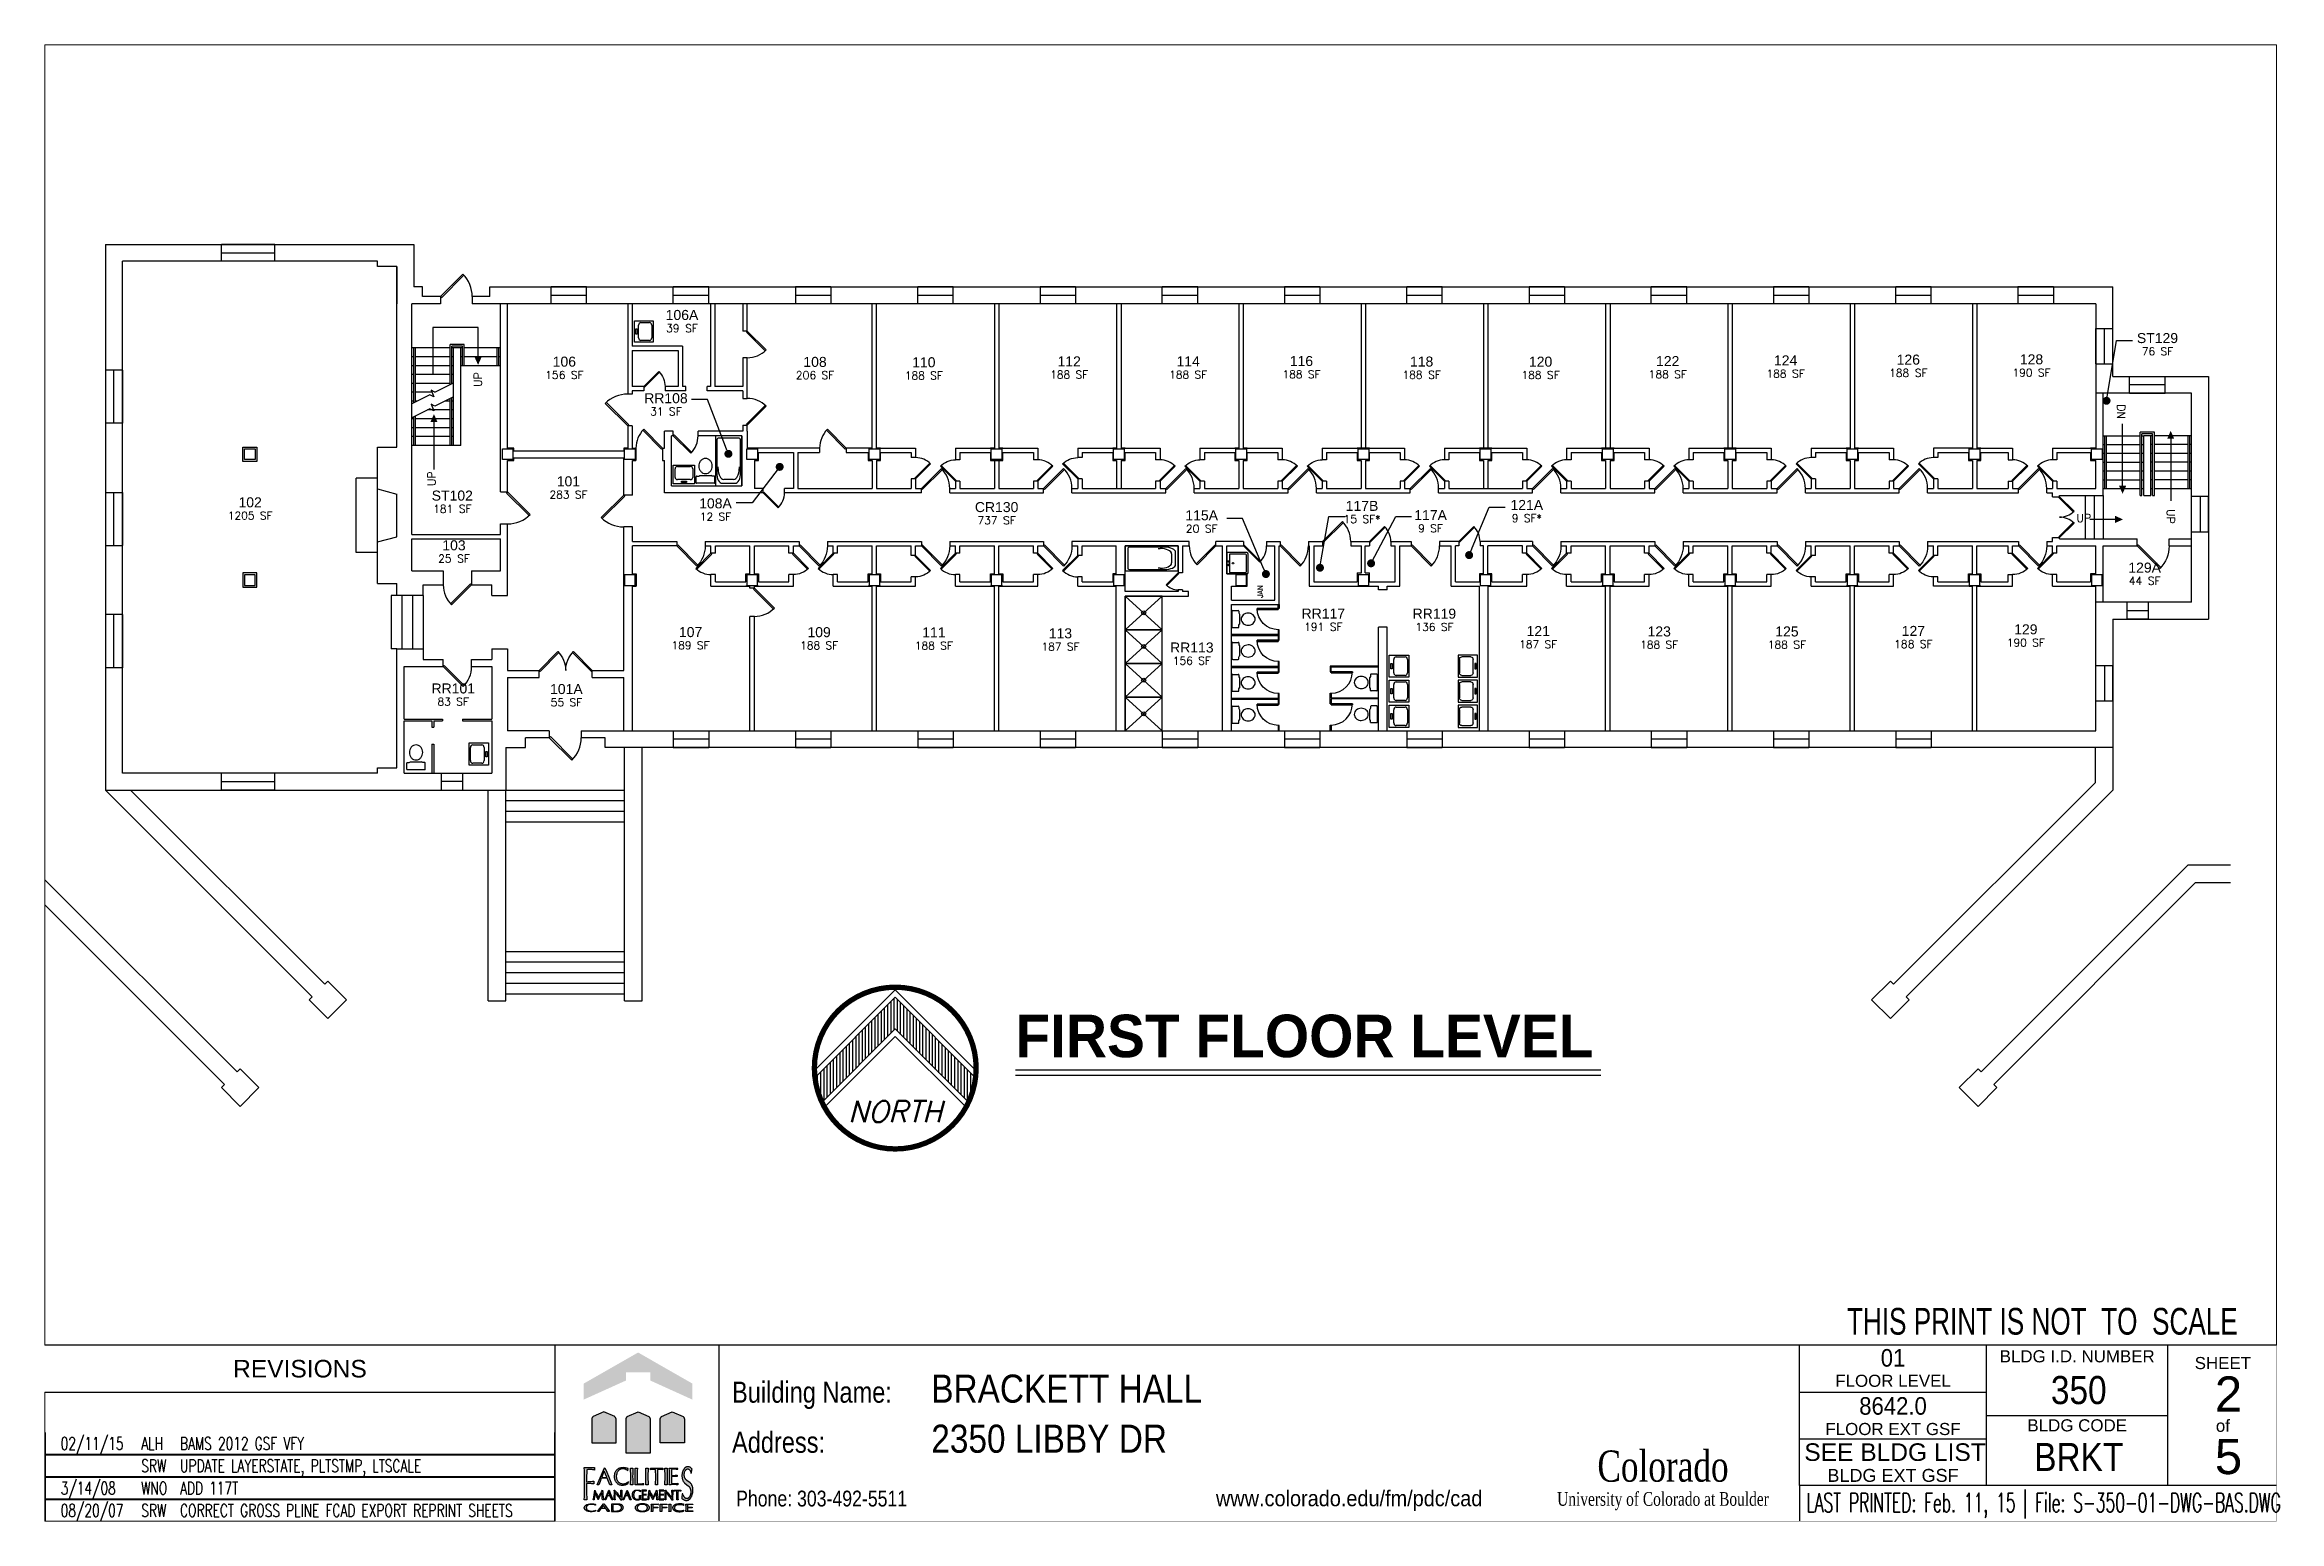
# Paper-space layout '11X17' of a CAD drawing. Header units: inches. Extents: x 0 to 15.9, y 0 to 10.5.
# The model-space entities are those that its viewports show. They can reach past a viewport. Long polylines and large blocks are cut down to what shows.
import ezdxf
from ezdxf import colors
from ezdxf.entities.mleader import LeaderData, LeaderLine
from ezdxf.enums import TextEntityAlignment as Align
from ezdxf.math import Vec2, Vec3

# ---------------------------------------------------------------- set-up
doc = ezdxf.new("R2010")
doc.units = ezdxf.units.IN
doc.header["$MEASUREMENT"] = 0
doc.header["$PDSIZE"] = 16
doc.layers.get('0').update_dxf_attribs({"linetype": 'CONTINUOUS'})
for name, color, linetype in [('A-ANNO-LEVL', 4, 'CONTINUOUS'), ('A-ANNO-NRTH', 4, 'CONTINUOUS'), ('A-ANNO-REVS', 1, 'CONTINUOUS'), ('A-ANNO-TEXT', 7, 'CONTINUOUS'), ('A-ANNO-TTPS', 7, 'CONTINUOUS'), ('A-DOOR', 2, 'CONTINUOUS'), ('A-FLOR-LEVL', 3, 'CONTINUOUS'), ('A-FLOR-TPTN', 3, 'CONTINUOUS'), ('A-GLAZ', 2, 'CONTINUOUS'), ('A-SPAC-ANOT', 7, 'CONTINUOUS'), ('A-SPAC-RMNO', 4, 'CONTINUOUS'), ('A-SPAC-RMTW', 4, 'CONTINUOUS'), ('A-WALL', 7, 'CONTINUOUS'), ('CULOGO99', 7, 'CONTINUOUS'), ('L-SITE', 1, 'CONTINUOUS'), ('P-FIXT', 3, 'CONTINUOUS'), ('S-COLS', 5, 'CONTINUOUS')]:
    doc.layers.add(name, color=color, linetype=linetype)
doc.layers.add('A-AREA-VIEW', color=7, linetype='CONTINUOUS', plot=False)
doc.styles.add('CULOGO99', font='GARA.TTF', dxfattribs={"width": 0.85})
doc.styles.add('FAI1', font='arial.ttf')
doc.styles.add('FPTB2', font='arial.ttf', dxfattribs={"width": 0.8})
doc.styles.add('LEVELTXT', font='bold.shx', dxfattribs={"height": 0.25})
doc.styles.add('REVS', font='romans.shx', dxfattribs={"width": 0.7})
doc.styles.add('ROMANS', font='ROMANS.shx')
doc.styles.add('SCALETXT', font='simplex.shx', dxfattribs={"oblique": 15, "height": 0.125})
doc.styles.add('simplex', font='simplex.shx')
doc.styles.add('STMP', font='romans', dxfattribs={"width": 0.6, "height": 0.09375})
doc.styles.add('TTPS-ATTR', font='arial.ttf', dxfattribs={"width": 0.9})

psp = doc.layouts.new('11X17')

msp = doc.modelspace()

# ---------------------------------------------------------------- texts
at = {"layer": 'A-ANNO-TEXT', "style": 'simplex'}
msp.add_text('JAN', height=6, rotation=90, dxfattribs=at).set_placement((1876.2, 1670.6))
at = {"layer": 'A-FLOR-LEVL', "style": 'simplex'}
for s, rotation, p in [('UP', 90, (994.6, 1908.7)), ('DN', 270, (2840.8, 1889.2)), ('UP', 90, (942.3, 1796.8)), ('UP', 270, (2896.6, 1770.9))]:
    msp.add_text(s, height=9, rotation=rotation, dxfattribs=at).set_placement(p)
msp.add_text('UP', height=9, dxfattribs=at).set_placement((2794.7, 1756.2))
at = {"layer": 'A-SPAC-ANOT', "style": 'ROMANS'}
for s, p in [('39 SF', (1220.5, 1970.6)), ('76 SF', (2886.2, 1944.5)), ('156 SF', (1087.7, 1917.9)), ('206 SF', (1370.7, 1917.6)), ('188 SF', (1493.5, 1917.2)), ('188 SF', (1657.6, 1918.3)), ('188 SF', (1791.9, 1918.2)), ('188 SF', (1919.8, 1918.6)), ('188 SF', (2055.5, 1918)), ('188 SF', (2189.8, 1917.9)), ('188 SF', (2333.3, 1918.6)), ('188 SF', (2466.4, 1919.4)), ('188 SF', (2604.9, 1920.2)), ('190 SF', (2744, 1920.5)), ('31 SF', (1202.4, 1876.6)), ('283 SF', (1092.3, 1782.8)), ('1205 SF', (733, 1759.1)), ('181 SF', (961.2, 1766.7)), ('12 SF', (1258.3, 1757.9)), ('737 SF', (1575.7, 1753.7)), ('20 SF', (1807.2, 1744.4)), ('15 SF*', (1988.2, 1755.1)), ('9 SF', (2065.6, 1744.6)), ('9 SF*', (2174.2, 1756.2)), ('25 SF', (963.1, 1710.6)), ('44 SF', (2871.7, 1685.4)), ('191 SF', (1944.5, 1633.5)), ('136 SF', (2069.9, 1633.4)), ('189 SF', (1230.2, 1612.6)), ('188 SF', (1375.3, 1612.5)), ('188 SF', (1504.9, 1612.3)), ('187 SF', (1647.7, 1611.2)), ('187 SF', (2187.1, 1613.8)), ('188 SF', (2323.7, 1613.3)), ('188 SF', (2467.9, 1613.3)), ('188 SF', (2610.6, 1614)), ('190 SF', (2737.6, 1615.7)), ('156 SF', (1796.1, 1595.2)), ('83 SF', (962.3, 1549)), ('55 SF', (1090, 1548.3))]:
    msp.add_text(s, height=8.82, dxfattribs=at).set_placement(p, align=Align.CENTER)

# ---------------------------------------------------------------- blocks, each defined once
blk = doc.blocks.new('FPPLTSTMP')
at = {"style": 'STMP', "width": 0.6}
blk.add_text('LAST PRINTED: Feb. 11, 15 | File: S-350-01-DWG-BAS.DWG', height=0.13515, dxfattribs=at).set_placement((0.048, 0.065))
blk = doc.blocks.new('CADLOGO-TTPS')
at = {"layer": 'A-ANNO-TTPS'}
h = blk.add_hatch(color=256, dxfattribs=at)
h.paths.add_polyline_path([(0.385, -1.102), (0.385, -1.103), (0.385, -1.105), (0.378, -1.104), (0.372, -1.104), (0.365, -1.104), (0.358, -1.104), (0.351, -1.104), (0.352, -1.112), (0.352, -1.119), (0.352, -1.127), (0.358, -1.127), (0.365, -1.127), (0.371, -1.127), (0.377, -1.127), (0.383, -1.126), (0.389, -1.126), (0.389, -1.127), (0.388, -1.128), (0.389, -1.129), (0.389, -1.13), (0.381, -1.13), (0.372, -1.13), (0.364, -1.13), (0.356, -1.13), (0.348, -1.13), (0.34, -1.13), (0.34, -1.123), (0.341, -1.115), (0.341, -1.108), (0.341, -1.1), (0.341, -1.093), (0.34, -1.085), (0.34, -1.078), (0.35, -1.078), (0.359, -1.078), (0.369, -1.078), (0.378, -1.078), (0.388, -1.078), (0.388, -1.079), (0.388, -1.081), (0.388, -1.082), (0.382, -1.082), (0.376, -1.082), (0.37, -1.081), (0.364, -1.081), (0.358, -1.082), (0.352, -1.082), (0.352, -1.091), (0.351, -1.101), (0.363, -1.101), (0.374, -1.101), (0.385, -1.1)])
h.paths.add_polyline_path([(0.266, -1.089), (0.268, -1.088), (0.269, -1.086), (0.271, -1.085), (0.273, -1.084), (0.275, -1.083), (0.277, -1.082), (0.279, -1.082), (0.281, -1.081), (0.284, -1.081), (0.286, -1.08), (0.289, -1.08), (0.292, -1.08), (0.295, -1.08), (0.297, -1.08), (0.3, -1.08), (0.303, -1.08), (0.306, -1.08), (0.308, -1.081), (0.311, -1.081), (0.313, -1.082), (0.315, -1.082), (0.317, -1.083), (0.319, -1.084), (0.32, -1.084), (0.322, -1.085), (0.324, -1.086), (0.327, -1.08), (0.323, -1.079), (0.319, -1.078), (0.315, -1.078), (0.312, -1.077), (0.308, -1.077), (0.304, -1.077), (0.3, -1.077), (0.296, -1.077), (0.292, -1.077), (0.288, -1.077), (0.284, -1.078), (0.281, -1.078), (0.277, -1.079), (0.274, -1.079), (0.271, -1.08), (0.269, -1.08), (0.266, -1.081), (0.264, -1.082), (0.262, -1.083), (0.26, -1.084), (0.258, -1.085), (0.256, -1.086), (0.254, -1.088), (0.253, -1.089), (0.251, -1.09), (0.25, -1.092), (0.249, -1.093), (0.248, -1.095), (0.247, -1.097), (0.246, -1.099), (0.246, -1.1), (0.245, -1.102), (0.245, -1.104), (0.245, -1.106), (0.246, -1.108), (0.246, -1.109), (0.247, -1.111), (0.248, -1.113), (0.249, -1.115), (0.25, -1.116), (0.251, -1.118), (0.253, -1.119), (0.254, -1.121), (0.256, -1.122), (0.258, -1.123), (0.26, -1.125), (0.262, -1.126), (0.264, -1.127), (0.266, -1.128), (0.269, -1.128), (0.271, -1.129), (0.274, -1.13), (0.277, -1.13), (0.28, -1.131), (0.283, -1.131), (0.285, -1.131), (0.289, -1.132), (0.292, -1.132), (0.296, -1.132), (0.299, -1.132), (0.302, -1.131), (0.306, -1.131), (0.309, -1.131), (0.312, -1.13), (0.315, -1.13), (0.319, -1.129), (0.322, -1.128), (0.325, -1.127), (0.327, -1.122), (0.325, -1.123), (0.322, -1.124), (0.319, -1.125), (0.315, -1.126), (0.312, -1.127), (0.31, -1.127), (0.307, -1.128), (0.305, -1.128), (0.302, -1.128), (0.299, -1.128), (0.297, -1.128), (0.294, -1.128), (0.291, -1.128), (0.289, -1.128), (0.286, -1.128), (0.284, -1.127), (0.281, -1.126), (0.279, -1.126), (0.277, -1.125), (0.274, -1.124), (0.272, -1.123), (0.271, -1.122), (0.269, -1.121), (0.267, -1.12), (0.266, -1.119), (0.264, -1.117), (0.263, -1.116), (0.262, -1.115), (0.261, -1.113), (0.261, -1.111), (0.26, -1.109), (0.26, -1.107), (0.259, -1.105), (0.26, -1.103), (0.26, -1.101), (0.26, -1.099), (0.261, -1.097), (0.262, -1.096), (0.263, -1.094), (0.264, -1.092), (0.265, -1.09)])
h.paths.add_polyline_path([(0.226, -1.078), (0.229, -1.078), (0.233, -1.078), (0.232, -1.085), (0.232, -1.093), (0.232, -1.1), (0.232, -1.108), (0.232, -1.115), (0.232, -1.123), (0.233, -1.13), (0.23, -1.13), (0.227, -1.13), (0.225, -1.13), (0.222, -1.13), (0.219, -1.13), (0.22, -1.123), (0.22, -1.115), (0.22, -1.108), (0.22, -1.1), (0.22, -1.093), (0.22, -1.085), (0.219, -1.078), (0.223, -1.078)])
h.paths.add_polyline_path([(0.168, -1.091), (0.168, -1.101), (0.18, -1.101), (0.192, -1.101), (0.204, -1.1), (0.204, -1.102), (0.203, -1.103), (0.203, -1.105), (0.196, -1.104), (0.189, -1.104), (0.182, -1.104), (0.175, -1.104), (0.168, -1.104), (0.168, -1.111), (0.168, -1.117), (0.168, -1.124), (0.169, -1.13), (0.165, -1.13), (0.162, -1.13), (0.159, -1.13), (0.156, -1.13), (0.157, -1.123), (0.157, -1.115), (0.157, -1.108), (0.157, -1.1), (0.157, -1.093), (0.157, -1.085), (0.156, -1.078), (0.166, -1.078), (0.176, -1.078), (0.187, -1.078), (0.197, -1.078), (0.207, -1.078), (0.207, -1.079), (0.207, -1.081), (0.207, -1.082), (0.2, -1.082), (0.194, -1.082), (0.188, -1.082), (0.181, -1.081), (0.175, -1.082), (0.169, -1.082)])
h.paths.add_polyline_path([(0.118, -1.081), (0.112, -1.082), (0.105, -1.082), (0.105, -1.091), (0.104, -1.101), (0.117, -1.101), (0.129, -1.101), (0.141, -1.1), (0.14, -1.102), (0.14, -1.103), (0.14, -1.105), (0.133, -1.104), (0.126, -1.104), (0.119, -1.104), (0.112, -1.104), (0.104, -1.104), (0.104, -1.111), (0.105, -1.117), (0.105, -1.124), (0.105, -1.13), (0.102, -1.13), (0.099, -1.13), (0.096, -1.13), (0.093, -1.13), (0.094, -1.123), (0.094, -1.115), (0.094, -1.108), (0.094, -1.1), (0.094, -1.093), (0.094, -1.085), (0.093, -1.078), (0.103, -1.078), (0.113, -1.078), (0.123, -1.078), (0.134, -1.078), (0.144, -1.078), (0.143, -1.079), (0.143, -1.081), (0.144, -1.082), (0.137, -1.082), (0.131, -1.082), (0.125, -1.082)])
h.paths.add_polyline_path([(-0.008, -1.123), (-0.005, -1.124), (-0.003, -1.125), (-0.001, -1.126), (0.002, -1.127), (0.004, -1.128), (0.007, -1.129), (0.01, -1.129), (0.013, -1.13), (0.016, -1.13), (0.019, -1.131), (0.022, -1.131), (0.025, -1.131), (0.029, -1.131), (0.032, -1.131), (0.035, -1.131), (0.038, -1.131), (0.042, -1.131), (0.045, -1.13), (0.048, -1.13), (0.051, -1.129), (0.053, -1.129), (0.056, -1.128), (0.058, -1.127), (0.061, -1.126), (0.063, -1.125), (0.065, -1.124), (0.067, -1.123), (0.069, -1.122), (0.071, -1.121), (0.073, -1.119), (0.074, -1.118), (0.076, -1.117), (0.077, -1.115), (0.078, -1.114), (0.079, -1.112), (0.079, -1.11), (0.08, -1.109), (0.08, -1.107), (0.08, -1.105), (0.08, -1.103), (0.08, -1.102), (0.08, -1.1), (0.079, -1.098), (0.079, -1.096), (0.078, -1.095), (0.077, -1.093), (0.076, -1.092), (0.074, -1.09), (0.073, -1.089), (0.071, -1.088), (0.07, -1.086), (0.068, -1.085), (0.066, -1.084), (0.063, -1.083), (0.061, -1.082), (0.059, -1.081), (0.056, -1.08), (0.053, -1.079), (0.051, -1.079), (0.048, -1.078), (0.045, -1.077), (0.042, -1.077), (0.038, -1.077), (0.035, -1.077), (0.032, -1.076), (0.029, -1.076), (0.025, -1.077), (0.022, -1.077), (0.019, -1.077), (0.016, -1.077), (0.013, -1.078), (0.01, -1.079), (0.007, -1.079), (0.004, -1.08), (0.002, -1.081), (-0.001, -1.082), (-0.003, -1.083), (-0.005, -1.084), (-0.008, -1.085), (-0.01, -1.086), (-0.011, -1.087), (-0.013, -1.089), (-0.015, -1.09), (-0.016, -1.092), (-0.017, -1.093), (-0.018, -1.095), (-0.019, -1.096), (-0.02, -1.098), (-0.02, -1.1), (-0.021, -1.102), (-0.021, -1.103), (-0.021, -1.105), (-0.021, -1.107), (-0.02, -1.109), (-0.02, -1.11), (-0.019, -1.112), (-0.018, -1.114), (-0.017, -1.115), (-0.016, -1.117), (-0.015, -1.118), (-0.013, -1.119), (-0.011, -1.121), (-0.009, -1.122)])
h.paths.add_polyline_path([(0.021, -1.128), (0.024, -1.128), (0.027, -1.128), (0.03, -1.128), (0.033, -1.128), (0.036, -1.128), (0.038, -1.128), (0.041, -1.127), (0.043, -1.127), (0.046, -1.126), (0.048, -1.126), (0.05, -1.125), (0.052, -1.124), (0.054, -1.123), (0.056, -1.122), (0.058, -1.121), (0.059, -1.12), (0.06, -1.118), (0.062, -1.117), (0.063, -1.115), (0.064, -1.113), (0.065, -1.111), (0.065, -1.11), (0.066, -1.108), (0.066, -1.106), (0.066, -1.104), (0.066, -1.102), (0.066, -1.101), (0.065, -1.099), (0.065, -1.097), (0.064, -1.095), (0.063, -1.093), (0.062, -1.092), (0.06, -1.09), (0.059, -1.089), (0.058, -1.088), (0.057, -1.087), (0.055, -1.086), (0.053, -1.085), (0.051, -1.084), (0.049, -1.083), (0.047, -1.082), (0.045, -1.081), (0.043, -1.081), (0.041, -1.08), (0.038, -1.08), (0.036, -1.08), (0.033, -1.08), (0.03, -1.08), (0.027, -1.08), (0.024, -1.08), (0.021, -1.08), (0.019, -1.08), (0.016, -1.081), (0.014, -1.081), (0.012, -1.082), (0.01, -1.083), (0.008, -1.084), (0.006, -1.085), (0.004, -1.086), (0.003, -1.087), (0.002, -1.088), (0, -1.089), (-0.001, -1.09), (-0.002, -1.092), (-0.003, -1.093), (-0.004, -1.095), (-0.005, -1.097), (-0.006, -1.099), (-0.006, -1.101), (-0.007, -1.102), (-0.007, -1.104), (-0.007, -1.106), (-0.006, -1.108), (-0.006, -1.11), (-0.005, -1.111), (-0.004, -1.113), (-0.003, -1.115), (-0.002, -1.117), (-0.001, -1.118), (0, -1.12), (0.002, -1.121), (0.003, -1.122), (0.005, -1.123), (0.007, -1.124), (0.009, -1.125), (0.011, -1.126), (0.014, -1.126), (0.016, -1.127), (0.019, -1.127)], flags=16)
h.paths.add_polyline_path([(-0.123, -1.125), (-0.121, -1.124), (-0.119, -1.123), (-0.117, -1.121), (-0.115, -1.12), (-0.113, -1.119), (-0.112, -1.117), (-0.11, -1.116), (-0.109, -1.114), (-0.108, -1.112), (-0.107, -1.111), (-0.106, -1.109), (-0.106, -1.107), (-0.106, -1.105), (-0.105, -1.103), (-0.106, -1.102), (-0.106, -1.1), (-0.106, -1.098), (-0.107, -1.096), (-0.108, -1.094), (-0.109, -1.092), (-0.11, -1.09), (-0.111, -1.089), (-0.112, -1.087), (-0.114, -1.086), (-0.116, -1.085), (-0.117, -1.084), (-0.119, -1.083), (-0.121, -1.082), (-0.124, -1.081), (-0.126, -1.081), (-0.128, -1.08), (-0.131, -1.079), (-0.133, -1.079), (-0.136, -1.078), (-0.138, -1.078), (-0.141, -1.078), (-0.144, -1.078), (-0.146, -1.078), (-0.148, -1.078), (-0.162, -1.078), (-0.175, -1.078), (-0.189, -1.078), (-0.19, -1.078), (-0.19, -1.085), (-0.19, -1.093), (-0.189, -1.1), (-0.189, -1.108), (-0.19, -1.115), (-0.19, -1.123), (-0.19, -1.13), (-0.187, -1.13), (-0.183, -1.13), (-0.176, -1.13), (-0.17, -1.13), (-0.164, -1.13), (-0.159, -1.131), (-0.155, -1.131), (-0.15, -1.13), (-0.146, -1.13), (-0.142, -1.13), (-0.139, -1.13), (-0.136, -1.129), (-0.133, -1.128), (-0.13, -1.128), (-0.128, -1.127), (-0.125, -1.126)])
h.paths.add_polyline_path([(-0.144, -1.127), (-0.142, -1.126), (-0.14, -1.126), (-0.137, -1.125), (-0.135, -1.124), (-0.133, -1.123), (-0.131, -1.122), (-0.129, -1.121), (-0.127, -1.12), (-0.126, -1.119), (-0.125, -1.118), (-0.123, -1.117), (-0.122, -1.115), (-0.121, -1.113), (-0.12, -1.112), (-0.119, -1.11), (-0.119, -1.108), (-0.118, -1.106), (-0.118, -1.104), (-0.118, -1.102), (-0.119, -1.1), (-0.119, -1.098), (-0.12, -1.096), (-0.12, -1.095), (-0.122, -1.093), (-0.122, -1.091), (-0.124, -1.09), (-0.125, -1.089), (-0.126, -1.088), (-0.128, -1.087), (-0.13, -1.086), (-0.132, -1.085), (-0.134, -1.084), (-0.136, -1.083), (-0.138, -1.083), (-0.141, -1.082), (-0.143, -1.082), (-0.145, -1.082), (-0.148, -1.081), (-0.151, -1.081), (-0.154, -1.081), (-0.16, -1.081), (-0.166, -1.081), (-0.172, -1.082), (-0.178, -1.082), (-0.179, -1.09), (-0.179, -1.097), (-0.179, -1.104), (-0.179, -1.112), (-0.179, -1.119), (-0.178, -1.127), (-0.166, -1.128), (-0.162, -1.128), (-0.158, -1.128), (-0.155, -1.128), (-0.151, -1.128), (-0.148, -1.127)], flags=16)
h.paths.add_polyline_path([(-0.226, -1.117), (-0.231, -1.11), (-0.239, -1.11), (-0.248, -1.11), (-0.257, -1.11), (-0.265, -1.11), (-0.27, -1.117), (-0.274, -1.124), (-0.279, -1.13), (-0.281, -1.13), (-0.283, -1.13), (-0.286, -1.13), (-0.288, -1.13), (-0.246, -1.077), (-0.243, -1.077), (-0.233, -1.09), (-0.223, -1.104), (-0.213, -1.117), (-0.203, -1.13), (-0.206, -1.13), (-0.208, -1.13), (-0.211, -1.13), (-0.214, -1.13), (-0.216, -1.13), (-0.221, -1.124)])
h.paths.add_polyline_path([(-0.247, -1.107), (-0.24, -1.107), (-0.233, -1.107), (-0.24, -1.097), (-0.248, -1.087), (-0.255, -1.097), (-0.262, -1.107), (-0.255, -1.107)], flags=16)
h.paths.add_polyline_path([(-0.383, -1.104), (-0.383, -1.102), (-0.382, -1.1), (-0.382, -1.099), (-0.381, -1.097), (-0.38, -1.095), (-0.379, -1.093), (-0.378, -1.092), (-0.377, -1.09), (-0.375, -1.089), (-0.374, -1.088), (-0.372, -1.086), (-0.37, -1.085), (-0.368, -1.084), (-0.366, -1.083), (-0.364, -1.082), (-0.362, -1.081), (-0.359, -1.08), (-0.357, -1.08), (-0.354, -1.079), (-0.351, -1.079), (-0.348, -1.078), (-0.344, -1.078), (-0.34, -1.077), (-0.336, -1.077), (-0.332, -1.077), (-0.328, -1.077), (-0.324, -1.077), (-0.32, -1.077), (-0.317, -1.077), (-0.313, -1.078), (-0.309, -1.078), (-0.305, -1.079), (-0.302, -1.08), (-0.304, -1.086), (-0.306, -1.085), (-0.308, -1.084), (-0.309, -1.084), (-0.311, -1.083), (-0.313, -1.082), (-0.315, -1.082), (-0.317, -1.081), (-0.32, -1.081), (-0.322, -1.08), (-0.325, -1.08), (-0.328, -1.08), (-0.331, -1.08), (-0.333, -1.08), (-0.336, -1.08), (-0.339, -1.08), (-0.342, -1.08), (-0.344, -1.081), (-0.347, -1.081), (-0.349, -1.082), (-0.351, -1.082), (-0.353, -1.083), (-0.355, -1.084), (-0.357, -1.085), (-0.359, -1.086), (-0.36, -1.088), (-0.362, -1.089), (-0.363, -1.09), (-0.364, -1.092), (-0.365, -1.094), (-0.366, -1.096), (-0.367, -1.097), (-0.368, -1.099), (-0.368, -1.101), (-0.369, -1.103), (-0.369, -1.105), (-0.368, -1.107), (-0.368, -1.109), (-0.367, -1.111), (-0.367, -1.113), (-0.366, -1.115), (-0.365, -1.116), (-0.364, -1.117), (-0.362, -1.119), (-0.361, -1.12), (-0.359, -1.121), (-0.357, -1.122), (-0.356, -1.123), (-0.354, -1.124), (-0.351, -1.125), (-0.349, -1.126), (-0.347, -1.126), (-0.344, -1.127), (-0.342, -1.128), (-0.339, -1.128), (-0.337, -1.128), (-0.334, -1.128), (-0.331, -1.128), (-0.329, -1.128), (-0.326, -1.128), (-0.323, -1.128), (-0.321, -1.128), (-0.318, -1.127), (-0.316, -1.127), (-0.313, -1.126), (-0.309, -1.125), (-0.306, -1.124), (-0.303, -1.123), (-0.301, -1.122), (-0.303, -1.127), (-0.306, -1.128), (-0.31, -1.129), (-0.313, -1.13), (-0.316, -1.13), (-0.319, -1.131), (-0.322, -1.131), (-0.326, -1.131), (-0.329, -1.132), (-0.333, -1.132), (-0.336, -1.132), (-0.339, -1.132), (-0.343, -1.131), (-0.346, -1.131), (-0.348, -1.131), (-0.351, -1.13), (-0.354, -1.13), (-0.357, -1.129), (-0.359, -1.128), (-0.362, -1.128), (-0.364, -1.127), (-0.366, -1.126), (-0.368, -1.125), (-0.37, -1.123), (-0.372, -1.122), (-0.374, -1.121), (-0.375, -1.119), (-0.377, -1.118), (-0.378, -1.116), (-0.379, -1.115), (-0.38, -1.113), (-0.381, -1.111), (-0.382, -1.109), (-0.382, -1.108), (-0.383, -1.106)])
h.paths.add_polyline_path([(0.299, -0.985), (0.294, -0.984), (0.289, -0.984), (0.284, -0.984), (0.283, -0.996), (0.283, -1.009), (0.283, -1.022), (0.283, -1.035), (0.284, -1.047), (0.281, -1.047), (0.278, -1.047), (0.276, -1.047), (0.276, -1.035), (0.276, -1.022), (0.276, -1.009), (0.276, -0.996), (0.276, -0.984), (0.27, -0.984), (0.265, -0.984), (0.26, -0.985), (0.255, -0.986), (0.256, -0.984), (0.256, -0.981), (0.255, -0.979), (0.28, -0.979), (0.304, -0.979), (0.304, -0.981), (0.304, -0.984), (0.304, -0.986)])
h.paths.add_polyline_path([(0.222, -1.01), (0.231, -1.02), (0.241, -1.03), (0.241, -1.017), (0.241, -1.004), (0.24, -0.991), (0.24, -0.978), (0.242, -0.979), (0.243, -0.979), (0.245, -0.979), (0.247, -0.978), (0.246, -0.992), (0.246, -1.006), (0.245, -1.021), (0.245, -1.035), (0.246, -1.049), (0.243, -1.049), (0.236, -1.039), (0.229, -1.03), (0.222, -1.021), (0.214, -1.012), (0.206, -1.004), (0.198, -0.995), (0.198, -1.006), (0.198, -1.016), (0.198, -1.027), (0.198, -1.037), (0.198, -1.048), (0.197, -1.048), (0.195, -1.048), (0.194, -1.048), (0.192, -1.048), (0.193, -1.034), (0.193, -1.02), (0.193, -1.006), (0.193, -0.992), (0.193, -0.978), (0.195, -0.978), (0.203, -0.989), (0.212, -0.999)])
h.paths.add_polyline_path([(0.174, -1.042), (0.169, -1.043), (0.164, -1.043), (0.159, -1.042), (0.158, -1.028), (0.158, -1.013), (0.164, -1.013), (0.17, -1.013), (0.175, -1.013), (0.181, -1.014), (0.181, -1.011), (0.181, -1.008), (0.17, -1.009), (0.158, -1.009), (0.158, -0.996), (0.159, -0.984), (0.165, -0.983), (0.171, -0.984), (0.177, -0.984), (0.183, -0.984), (0.183, -0.982), (0.183, -0.979), (0.175, -0.979), (0.167, -0.979), (0.159, -0.979), (0.15, -0.979), (0.151, -0.993), (0.151, -1.006), (0.151, -1.02), (0.151, -1.034), (0.15, -1.047), (0.159, -1.047), (0.167, -1.047), (0.175, -1.047), (0.183, -1.047), (0.183, -1.045), (0.183, -1.043), (0.183, -1.041), (0.179, -1.042)])
h.paths.add_polyline_path([(0.134, -0.978), (0.136, -0.995), (0.138, -1.013), (0.14, -1.03), (0.142, -1.047), (0.139, -1.047), (0.136, -1.047), (0.133, -1.047), (0.132, -1.035), (0.131, -1.022), (0.13, -1.009), (0.128, -0.997), (0.123, -1.006), (0.118, -1.016), (0.113, -1.026), (0.109, -1.036), (0.104, -1.047), (0.104, -1.047), (0.098, -1.034), (0.092, -1.022), (0.086, -1.01), (0.08, -0.998), (0.078, -1.008), (0.077, -1.018), (0.076, -1.028), (0.076, -1.037), (0.075, -1.047), (0.073, -1.047), (0.071, -1.047), (0.069, -1.047), (0.072, -1.03), (0.074, -1.013), (0.076, -0.995), (0.079, -0.978), (0.079, -0.978), (0.086, -0.991), (0.092, -1.005), (0.099, -1.018), (0.106, -1.032), (0.113, -1.018), (0.12, -1.005), (0.127, -0.991), (0.134, -0.978)])
h.paths.add_polyline_path([(0.051, -1.042), (0.046, -1.043), (0.041, -1.043), (0.036, -1.042), (0.035, -1.028), (0.035, -1.013), (0.041, -1.013), (0.046, -1.013), (0.052, -1.013), (0.058, -1.014), (0.058, -1.011), (0.058, -1.008), (0.046, -1.009), (0.035, -1.009), (0.035, -0.996), (0.036, -0.984), (0.042, -0.983), (0.048, -0.984), (0.054, -0.984), (0.06, -0.984), (0.06, -0.982), (0.06, -0.979), (0.052, -0.979), (0.044, -0.979), (0.035, -0.979), (0.027, -0.979), (0.028, -0.993), (0.028, -1.006), (0.028, -1.02), (0.028, -1.034), (0.027, -1.047), (0.036, -1.047), (0.044, -1.047), (0.052, -1.047), (0.06, -1.047), (0.06, -1.045), (0.06, -1.043), (0.06, -1.041), (0.055, -1.042)])
h.paths.add_polyline_path([(-0.031, -1.04), (-0.033, -1.038), (-0.035, -1.035), (-0.036, -1.033), (-0.037, -1.03), (-0.039, -1.027), (-0.04, -1.024), (-0.04, -1.021), (-0.041, -1.018), (-0.041, -1.015), (-0.041, -1.012), (-0.041, -1.009), (-0.041, -1.006), (-0.04, -1.003), (-0.039, -1), (-0.038, -0.997), (-0.037, -0.994), (-0.035, -0.992), (-0.034, -0.989), (-0.032, -0.987), (-0.03, -0.985), (-0.027, -0.983), (-0.025, -0.982), (-0.023, -0.981), (-0.02, -0.98), (-0.016, -0.979), (-0.013, -0.978), (-0.009, -0.978), (-0.005, -0.978), (-0.002, -0.978), (0.002, -0.978), (0.005, -0.978), (0.009, -0.979), (0.011, -0.98), (0.014, -0.981), (0.016, -0.982), (0.019, -0.983), (0.018, -0.985), (0.018, -0.987), (0.017, -0.99), (0.017, -0.992), (0.016, -0.99), (0.014, -0.988), (0.012, -0.987), (0.01, -0.986), (0.008, -0.984), (0.005, -0.983), (0.002, -0.982), (-0.001, -0.982), (-0.004, -0.981), (-0.007, -0.981), (-0.01, -0.981), (-0.013, -0.982), (-0.016, -0.982), (-0.017, -0.983), (-0.019, -0.984), (-0.021, -0.986), (-0.023, -0.987), (-0.024, -0.989), (-0.026, -0.991), (-0.027, -0.993), (-0.028, -0.995), (-0.029, -0.998), (-0.03, -1.001), (-0.031, -1.004), (-0.031, -1.007), (-0.032, -1.011), (-0.032, -1.014), (-0.031, -1.017), (-0.031, -1.02), (-0.03, -1.024), (-0.03, -1.027), (-0.029, -1.029), (-0.028, -1.031), (-0.026, -1.033), (-0.025, -1.035), (-0.023, -1.037), (-0.022, -1.039), (-0.02, -1.04), (-0.018, -1.042), (-0.016, -1.043), (-0.013, -1.043), (-0.011, -1.044), (-0.009, -1.044), (-0.006, -1.045), (-0.003, -1.044), (0, -1.044), (0.004, -1.044), (0.007, -1.043), (0.01, -1.042), (0.01, -1.035), (0.01, -1.029), (0.01, -1.022), (0.01, -1.016), (0.013, -1.016), (0.016, -1.016), (0.019, -1.016), (0.018, -1.023), (0.018, -1.03), (0.018, -1.037), (0.018, -1.045), (0.014, -1.046), (0.01, -1.047), (0.006, -1.048), (0.002, -1.049), (-0.002, -1.049), (-0.006, -1.049), (-0.01, -1.049), (-0.014, -1.049), (-0.017, -1.048), (-0.019, -1.047), (-0.022, -1.046), (-0.025, -1.045), (-0.027, -1.044), (-0.029, -1.042)])
h.paths.add_polyline_path([(-0.092, -1.021), (-0.097, -1.034), (-0.101, -1.047), (-0.103, -1.047), (-0.105, -1.047), (-0.107, -1.047), (-0.079, -0.978), (-0.077, -0.978), (-0.068, -1.001), (-0.059, -1.024), (-0.05, -1.047), (-0.053, -1.047), (-0.056, -1.047), (-0.059, -1.047), (-0.064, -1.034), (-0.068, -1.021), (-0.076, -1.02), (-0.084, -1.02)])
h.paths.add_polyline_path([(-0.07, -1.017), (-0.075, -1.004), (-0.08, -0.991), (-0.085, -1.004), (-0.09, -1.017), (-0.083, -1.017), (-0.076, -1.017)], flags=16)
h.paths.add_polyline_path([(-0.12, -1.049), (-0.127, -1.039), (-0.134, -1.03), (-0.141, -1.021), (-0.149, -1.012), (-0.157, -1.004), (-0.164, -0.995), (-0.165, -1.006), (-0.165, -1.016), (-0.165, -1.027), (-0.165, -1.037), (-0.164, -1.048), (-0.166, -1.048), (-0.168, -1.048), (-0.169, -1.048), (-0.171, -1.048), (-0.17, -1.034), (-0.17, -1.02), (-0.169, -1.006), (-0.169, -0.992), (-0.17, -0.978), (-0.168, -0.978), (-0.159, -0.989), (-0.15, -0.999), (-0.141, -1.01), (-0.132, -1.02), (-0.122, -1.03), (-0.122, -1.017), (-0.122, -1.004), (-0.122, -0.991), (-0.123, -0.978), (-0.121, -0.979), (-0.119, -0.979), (-0.118, -0.979), (-0.116, -0.978), (-0.117, -0.992), (-0.117, -1.006), (-0.117, -1.021), (-0.117, -1.035), (-0.117, -1.049)])
h.paths.add_polyline_path([(-0.241, -0.888), (-0.232, -0.888), (-0.222, -0.887), (-0.232, -0.865), (-0.241, -0.843), (-0.25, -0.865), (-0.259, -0.887), (-0.25, -0.888)], flags=16)
h.paths.add_polyline_path([(-0.213, -1.017), (-0.206, -1.017), (-0.199, -1.017), (-0.204, -1.004), (-0.21, -0.991), (-0.215, -1.004), (-0.219, -1.017)], flags=16)
h.paths.add_polyline_path([(-0.193, -1.034), (-0.198, -1.021), (-0.206, -1.02), (-0.214, -1.02), (-0.221, -1.021), (-0.226, -1.034), (-0.23, -1.047), (-0.233, -1.047), (-0.235, -1.047), (-0.237, -1.047), (-0.208, -0.978), (-0.207, -0.978), (-0.198, -1.001), (-0.189, -1.024), (-0.179, -1.047), (-0.182, -1.047), (-0.185, -1.047), (-0.188, -1.047)])
h.paths.add_polyline_path([(-0.248, -1.03), (-0.245, -1.047), (-0.248, -1.047), (-0.251, -1.047), (-0.254, -1.047), (-0.255, -1.035), (-0.256, -1.022), (-0.257, -1.009), (-0.259, -0.997), (-0.264, -1.006), (-0.269, -1.016), (-0.274, -1.026), (-0.279, -1.036), (-0.283, -1.047), (-0.284, -1.047), (-0.289, -1.034), (-0.295, -1.022), (-0.301, -1.01), (-0.308, -0.998), (-0.309, -1.008), (-0.31, -1.018), (-0.311, -1.028), (-0.312, -1.037), (-0.312, -1.047), (-0.314, -1.047), (-0.316, -1.047), (-0.319, -1.047), (-0.316, -1.03), (-0.313, -1.013), (-0.311, -0.995), (-0.309, -0.978), (-0.308, -0.978), (-0.302, -0.991), (-0.295, -1.005), (-0.289, -1.018), (-0.282, -1.032), (-0.274, -1.018), (-0.267, -1.005), (-0.261, -0.991), (-0.254, -0.978), (-0.253, -0.978), (-0.252, -0.995), (-0.25, -1.013)])
h.paths.add_polyline_path([(0.389, -0.971), (0.389, -0.968), (0.389, -0.964), (0.388, -0.961), (0.387, -0.958), (0.386, -0.955), (0.386, -0.951), (0.384, -0.948), (0.383, -0.945), (0.382, -0.943), (0.381, -0.94), (0.379, -0.937), (0.378, -0.935), (0.376, -0.933), (0.374, -0.931), (0.373, -0.929), (0.371, -0.927), (0.369, -0.926), (0.347, -0.91), (0.345, -0.908), (0.343, -0.906), (0.341, -0.905), (0.339, -0.903), (0.337, -0.9), (0.336, -0.898), (0.335, -0.896), (0.333, -0.894), (0.332, -0.892), (0.331, -0.889), (0.331, -0.887), (0.33, -0.884), (0.329, -0.881), (0.329, -0.879), (0.328, -0.876), (0.328, -0.873), (0.328, -0.87), (0.328, -0.867), (0.328, -0.864), (0.328, -0.861), (0.329, -0.859), (0.329, -0.856), (0.33, -0.853), (0.331, -0.85), (0.331, -0.848), (0.332, -0.845), (0.333, -0.843), (0.335, -0.841), (0.336, -0.839), (0.337, -0.837), (0.338, -0.835), (0.34, -0.834), (0.341, -0.832), (0.343, -0.831), (0.345, -0.83), (0.346, -0.829), (0.348, -0.828), (0.349, -0.828), (0.351, -0.828), (0.353, -0.828), (0.355, -0.828), (0.356, -0.828), (0.358, -0.829), (0.36, -0.829), (0.361, -0.83), (0.363, -0.831), (0.364, -0.833), (0.366, -0.834), (0.367, -0.836), (0.369, -0.838), (0.37, -0.84), (0.371, -0.842), (0.372, -0.844), (0.373, -0.846), (0.374, -0.849), (0.375, -0.851), (0.375, -0.854), (0.376, -0.857), (0.378, -0.857), (0.379, -0.853), (0.379, -0.849), (0.38, -0.845), (0.381, -0.841), (0.382, -0.837), (0.383, -0.833), (0.384, -0.829), (0.382, -0.827), (0.38, -0.825), (0.378, -0.822), (0.376, -0.821), (0.373, -0.819), (0.371, -0.817), (0.369, -0.816), (0.367, -0.815), (0.364, -0.814), (0.362, -0.813), (0.359, -0.813), (0.357, -0.812), (0.354, -0.812), (0.352, -0.812), (0.35, -0.813), (0.347, -0.813), (0.345, -0.814), (0.342, -0.815), (0.34, -0.816), (0.338, -0.817), (0.335, -0.819), (0.333, -0.821), (0.331, -0.822), (0.329, -0.825), (0.327, -0.827), (0.325, -0.829), (0.324, -0.831), (0.322, -0.834), (0.321, -0.836), (0.32, -0.839), (0.318, -0.842), (0.317, -0.845), (0.316, -0.848), (0.315, -0.852), (0.314, -0.855), (0.314, -0.858), (0.313, -0.862), (0.313, -0.865), (0.312, -0.869), (0.312, -0.872), (0.312, -0.876), (0.312, -0.88), (0.312, -0.883), (0.313, -0.887), (0.313, -0.89), (0.314, -0.894), (0.314, -0.897), (0.315, -0.9), (0.316, -0.904), (0.317, -0.907), (0.318, -0.91), (0.319, -0.913), (0.321, -0.916), (0.322, -0.918), (0.324, -0.921), (0.325, -0.923), (0.327, -0.925), (0.329, -0.927), (0.331, -0.929), (0.332, -0.931), (0.334, -0.932), (0.356, -0.949), (0.358, -0.95), (0.36, -0.951), (0.361, -0.953), (0.363, -0.954), (0.364, -0.956), (0.366, -0.958), (0.367, -0.961), (0.368, -0.963), (0.369, -0.965), (0.37, -0.968), (0.371, -0.971), (0.372, -0.973), (0.373, -0.976), (0.373, -0.979), (0.374, -0.982), (0.374, -0.985), (0.374, -0.988), (0.374, -0.991), (0.374, -0.994), (0.374, -0.997), (0.374, -1), (0.374, -1.003), (0.373, -1.006), (0.373, -1.009), (0.372, -1.012), (0.371, -1.015), (0.37, -1.017), (0.369, -1.02), (0.368, -1.022), (0.367, -1.025), (0.366, -1.027), (0.364, -1.029), (0.363, -1.03), (0.361, -1.032), (0.36, -1.034), (0.358, -1.035), (0.356, -1.036), (0.355, -1.037), (0.353, -1.038), (0.351, -1.038), (0.349, -1.039), (0.347, -1.039), (0.346, -1.039), (0.344, -1.039), (0.342, -1.038), (0.34, -1.038), (0.338, -1.037), (0.337, -1.036), (0.335, -1.035), (0.333, -1.034), (0.332, -1.032), (0.33, -1.03), (0.329, -1.029), (0.328, -1.027), (0.326, -1.024), (0.324, -1.021), (0.322, -1.018), (0.321, -1.014), (0.319, -1.011), (0.318, -1.007), (0.317, -1.004), (0.314, -1.004), (0.314, -1.008), (0.313, -1.013), (0.313, -1.018), (0.312, -1.022), (0.311, -1.027), (0.311, -1.031), (0.31, -1.036), (0.312, -1.038), (0.314, -1.04), (0.317, -1.042), (0.32, -1.044), (0.322, -1.046), (0.325, -1.047), (0.327, -1.048), (0.33, -1.05), (0.333, -1.05), (0.336, -1.051), (0.338, -1.052), (0.341, -1.052), (0.344, -1.052), (0.346, -1.052), (0.349, -1.052), (0.351, -1.051), (0.353, -1.051), (0.356, -1.05), (0.358, -1.049), (0.36, -1.047), (0.362, -1.046), (0.364, -1.044), (0.367, -1.043), (0.369, -1.041), (0.371, -1.038), (0.372, -1.036), (0.374, -1.034), (0.376, -1.031), (0.378, -1.028), (0.379, -1.025), (0.381, -1.022), (0.382, -1.019), (0.383, -1.016), (0.384, -1.012), (0.385, -1.009), (0.386, -1.005), (0.387, -1.001), (0.388, -0.998), (0.388, -0.994), (0.389, -0.99), (0.389, -0.986), (0.389, -0.982), (0.39, -0.978), (0.389, -0.975)])
h.paths.add_polyline_path([(0.278, -0.872), (0.278, -0.875), (0.278, -0.879), (0.278, -0.882), (0.27, -0.882), (0.261, -0.881), (0.253, -0.881), (0.245, -0.881), (0.237, -0.881), (0.237, -0.907), (0.238, -0.932), (0.245, -0.932), (0.253, -0.932), (0.26, -0.932), (0.268, -0.932), (0.275, -0.931), (0.283, -0.93), (0.282, -0.932), (0.282, -0.935), (0.282, -0.938), (0.283, -0.94), (0.271, -0.94), (0.259, -0.939), (0.247, -0.939), (0.235, -0.94), (0.222, -0.94), (0.223, -0.921), (0.224, -0.901), (0.224, -0.881), (0.224, -0.862), (0.223, -0.842), (0.222, -0.822), (0.234, -0.823), (0.246, -0.823), (0.258, -0.823), (0.27, -0.823), (0.282, -0.822), (0.281, -0.825), (0.281, -0.829), (0.282, -0.832), (0.274, -0.831), (0.267, -0.83), (0.26, -0.83), (0.252, -0.83), (0.245, -0.83), (0.238, -0.831), (0.237, -0.852), (0.237, -0.874), (0.25, -0.874), (0.264, -0.873)])
h.paths.add_polyline_path([(0.206, -0.842), (0.206, -0.862), (0.206, -0.881), (0.206, -0.901), (0.206, -0.921), (0.207, -0.94), (0.203, -0.94), (0.199, -0.94), (0.195, -0.94), (0.191, -0.94), (0.191, -0.921), (0.192, -0.901), (0.192, -0.881), (0.192, -0.862), (0.191, -0.842), (0.191, -0.822), (0.195, -0.823), (0.199, -0.823), (0.203, -0.823), (0.207, -0.822)])
h.paths.add_polyline_path([(0.175, -0.822), (0.175, -0.826), (0.175, -0.83), (0.175, -0.834), (0.168, -0.833), (0.161, -0.832), (0.153, -0.831), (0.146, -0.831), (0.139, -0.831), (0.138, -0.849), (0.138, -0.867), (0.137, -0.885), (0.138, -0.904), (0.138, -0.922), (0.139, -0.94), (0.135, -0.94), (0.131, -0.94), (0.127, -0.94), (0.123, -0.94), (0.124, -0.922), (0.125, -0.904), (0.125, -0.885), (0.125, -0.867), (0.124, -0.849), (0.123, -0.831), (0.116, -0.831), (0.109, -0.831), (0.101, -0.832), (0.094, -0.833), (0.087, -0.834), (0.087, -0.83), (0.087, -0.826), (0.087, -0.822), (0.116, -0.823), (0.146, -0.823)])
h.paths.add_polyline_path([(0.07, -0.862), (0.07, -0.881), (0.07, -0.901), (0.071, -0.921), (0.071, -0.94), (0.067, -0.94), (0.063, -0.94), (0.059, -0.94), (0.055, -0.94), (0.056, -0.921), (0.056, -0.901), (0.056, -0.881), (0.056, -0.862), (0.056, -0.842), (0.055, -0.822), (0.059, -0.823), (0.063, -0.823), (0.067, -0.823), (0.071, -0.822), (0.071, -0.842)])
h.paths.add_polyline_path([(0.021, -0.933), (0.03, -0.932), (0.04, -0.931), (0.039, -0.934), (0.039, -0.938), (0.04, -0.941), (0.027, -0.941), (0.015, -0.94), (0.003, -0.94), (-0.01, -0.94), (-0.022, -0.94), (-0.021, -0.921), (-0.021, -0.901), (-0.02, -0.881), (-0.021, -0.862), (-0.021, -0.842), (-0.022, -0.822), (-0.018, -0.823), (-0.014, -0.823), (-0.009, -0.823), (-0.005, -0.822), (-0.006, -0.841), (-0.007, -0.859), (-0.007, -0.878), (-0.007, -0.896), (-0.007, -0.915), (-0.006, -0.933), (0.003, -0.933), (0.012, -0.933)])
h.paths.add_polyline_path([(-0.053, -0.921), (-0.052, -0.901), (-0.052, -0.881), (-0.052, -0.862), (-0.053, -0.842), (-0.054, -0.822), (-0.05, -0.823), (-0.045, -0.823), (-0.041, -0.823), (-0.037, -0.822), (-0.038, -0.842), (-0.038, -0.862), (-0.039, -0.881), (-0.038, -0.901), (-0.038, -0.921), (-0.037, -0.94), (-0.041, -0.94), (-0.045, -0.94), (-0.05, -0.94), (-0.054, -0.94)])
h.paths.add_polyline_path([(-0.139, -0.922), (-0.141, -0.92), (-0.143, -0.917), (-0.145, -0.914), (-0.147, -0.911), (-0.148, -0.908), (-0.149, -0.905), (-0.151, -0.901), (-0.152, -0.896), (-0.152, -0.892), (-0.153, -0.888), (-0.153, -0.883), (-0.153, -0.879), (-0.153, -0.875), (-0.152, -0.87), (-0.151, -0.866), (-0.15, -0.862), (-0.149, -0.858), (-0.148, -0.853), (-0.146, -0.849), (-0.144, -0.846), (-0.143, -0.844), (-0.141, -0.841), (-0.139, -0.839), (-0.137, -0.836), (-0.134, -0.834), (-0.132, -0.832), (-0.129, -0.831), (-0.126, -0.829), (-0.123, -0.828), (-0.12, -0.827), (-0.116, -0.826), (-0.112, -0.826), (-0.108, -0.826), (-0.104, -0.826), (-0.1, -0.826), (-0.096, -0.827), (-0.093, -0.828), (-0.09, -0.829), (-0.087, -0.831), (-0.084, -0.832), (-0.081, -0.834), (-0.078, -0.836), (-0.076, -0.839), (-0.074, -0.841), (-0.07, -0.826), (-0.075, -0.824), (-0.079, -0.823), (-0.084, -0.822), (-0.089, -0.821), (-0.094, -0.82), (-0.098, -0.82), (-0.103, -0.819), (-0.108, -0.82), (-0.113, -0.82), (-0.118, -0.82), (-0.122, -0.821), (-0.127, -0.822), (-0.132, -0.823), (-0.135, -0.825), (-0.139, -0.826), (-0.142, -0.828), (-0.145, -0.83), (-0.148, -0.832), (-0.151, -0.835), (-0.154, -0.837), (-0.157, -0.84), (-0.159, -0.843), (-0.161, -0.846), (-0.163, -0.85), (-0.165, -0.853), (-0.166, -0.857), (-0.168, -0.861), (-0.169, -0.865), (-0.169, -0.87), (-0.17, -0.874), (-0.17, -0.878), (-0.17, -0.883), (-0.17, -0.887), (-0.17, -0.891), (-0.169, -0.895), (-0.168, -0.9), (-0.166, -0.904), (-0.165, -0.908), (-0.163, -0.912), (-0.161, -0.916), (-0.159, -0.919), (-0.157, -0.922), (-0.154, -0.925), (-0.152, -0.928), (-0.149, -0.93), (-0.146, -0.933), (-0.143, -0.935), (-0.139, -0.937), (-0.136, -0.939), (-0.132, -0.94), (-0.129, -0.941), (-0.125, -0.942), (-0.121, -0.943), (-0.116, -0.943), (-0.112, -0.943), (-0.107, -0.943), (-0.103, -0.943), (-0.098, -0.942), (-0.094, -0.941), (-0.089, -0.94), (-0.085, -0.939), (-0.081, -0.937), (-0.077, -0.935), (-0.073, -0.933), (-0.069, -0.92), (-0.072, -0.923), (-0.076, -0.926), (-0.08, -0.928), (-0.084, -0.93), (-0.088, -0.932), (-0.091, -0.933), (-0.094, -0.934), (-0.098, -0.935), (-0.101, -0.936), (-0.105, -0.936), (-0.108, -0.936), (-0.111, -0.936), (-0.115, -0.935), (-0.118, -0.934), (-0.121, -0.933), (-0.125, -0.932), (-0.128, -0.931), (-0.131, -0.929), (-0.133, -0.927), (-0.136, -0.925)])
h.paths.add_polyline_path([(-0.198, -0.94), (-0.202, -0.94), (-0.211, -0.917), (-0.22, -0.894), (-0.231, -0.894), (-0.241, -0.894), (-0.252, -0.894), (-0.263, -0.894), (-0.271, -0.917), (-0.279, -0.94), (-0.282, -0.94), (-0.285, -0.94), (-0.288, -0.94), (-0.291, -0.94), (-0.239, -0.82), (-0.236, -0.82), (-0.223, -0.85), (-0.211, -0.88), (-0.199, -0.91), (-0.186, -0.94), (-0.19, -0.94), (-0.194, -0.94)])
h.paths.add_polyline_path([(-0.314, -0.919), (-0.315, -0.924), (-0.315, -0.93), (-0.315, -0.935), (-0.322, -0.934), (-0.33, -0.933), (-0.337, -0.932), (-0.344, -0.932), (-0.351, -0.932), (-0.359, -0.932), (-0.366, -0.932), (-0.366, -0.952), (-0.366, -0.971), (-0.366, -0.99), (-0.366, -1.009), (-0.365, -1.028), (-0.365, -1.047), (-0.368, -1.047), (-0.371, -1.047), (-0.374, -1.046), (-0.377, -1.047), (-0.38, -1.047), (-0.383, -1.047), (-0.382, -1.024), (-0.381, -1.001), (-0.381, -0.978), (-0.381, -0.955), (-0.381, -0.932), (-0.381, -0.91), (-0.381, -0.887), (-0.381, -0.864), (-0.382, -0.841), (-0.383, -0.818), (-0.372, -0.818), (-0.362, -0.819), (-0.351, -0.819), (-0.341, -0.819), (-0.33, -0.819), (-0.32, -0.818), (-0.31, -0.818), (-0.31, -0.821), (-0.31, -0.825), (-0.31, -0.829), (-0.31, -0.832), (-0.31, -0.836), (-0.316, -0.835), (-0.323, -0.834), (-0.33, -0.833), (-0.337, -0.833), (-0.344, -0.833), (-0.351, -0.833), (-0.358, -0.833), (-0.365, -0.834), (-0.365, -0.855), (-0.366, -0.876), (-0.366, -0.897), (-0.366, -0.919), (-0.356, -0.918), (-0.345, -0.918), (-0.335, -0.917), (-0.324, -0.915), (-0.314, -0.914)])
h.paths.add_polyline_path([(0.159, -0.466), (0.16, -0.464), (0.161, -0.462), (0.163, -0.46), (0.165, -0.458), (0.166, -0.456), (0.243, -0.421), (0.32, -0.456), (0.322, -0.458), (0.324, -0.46), (0.325, -0.462), (0.327, -0.464), (0.328, -0.466), (0.328, -0.469), (0.329, -0.471), (0.329, -0.643), (0.157, -0.643), (0.157, -0.471), (0.158, -0.469)])
h.paths.add_polyline_path([(-0.084, -0.466), (-0.083, -0.464), (-0.082, -0.462), (-0.08, -0.46), (-0.079, -0.458), (-0.077, -0.456), (0, -0.421), (0.077, -0.456), (0.079, -0.458), (0.08, -0.46), (0.082, -0.462), (0.083, -0.464), (0.084, -0.466), (0.085, -0.469), (0.086, -0.471), (0.086, -0.715), (-0.086, -0.715), (-0.086, -0.471), (-0.085, -0.469)])
h.paths.add_polyline_path([(-0.329, -0.471), (-0.329, -0.643), (-0.157, -0.643), (-0.157, -0.471), (-0.158, -0.469), (-0.159, -0.466), (-0.16, -0.464), (-0.161, -0.462), (-0.163, -0.46), (-0.165, -0.458), (-0.166, -0.456), (-0.243, -0.421), (-0.32, -0.456), (-0.322, -0.458), (-0.324, -0.46), (-0.325, -0.462), (-0.327, -0.464), (-0.328, -0.466), (-0.329, -0.469)])
h.paths.add_polyline_path([(0, -0.142), (-0.086, -0.142), (-0.086, -0.199), (-0.387, -0.335), (-0.387, -0.221), (0, 0), (0.386, -0.221), (0.386, -0.335), (0.086, -0.199), (0.086, -0.142)])
for points in [[(-0.329, -0.471), (-0.329, -0.643), (-0.157, -0.643), (-0.157, -0.471), (-0.158, -0.469), (-0.159, -0.466), (-0.16, -0.464), (-0.161, -0.462), (-0.163, -0.46), (-0.165, -0.458), (-0.166, -0.456), (-0.243, -0.421), (-0.32, -0.456), (-0.322, -0.458), (-0.324, -0.46), (-0.325, -0.462), (-0.327, -0.464), (-0.328, -0.466), (-0.329, -0.469)], [(-0.084, -0.466), (-0.083, -0.464), (-0.082, -0.462), (-0.08, -0.46), (-0.079, -0.458), (-0.077, -0.456), (0, -0.421), (0.077, -0.456), (0.079, -0.458), (0.08, -0.46), (0.082, -0.462), (0.083, -0.464), (0.084, -0.466), (0.085, -0.469), (0.086, -0.471), (0.086, -0.715), (-0.086, -0.715), (-0.086, -0.471), (-0.085, -0.469)], [(0.159, -0.466), (0.16, -0.464), (0.161, -0.462), (0.163, -0.46), (0.165, -0.458), (0.166, -0.456), (0.243, -0.421), (0.32, -0.456), (0.322, -0.458), (0.324, -0.46), (0.325, -0.462), (0.327, -0.464), (0.328, -0.466), (0.328, -0.469), (0.329, -0.471), (0.329, -0.643), (0.157, -0.643), (0.157, -0.471), (0.158, -0.469)], [(-0.314, -0.919), (-0.315, -0.924), (-0.315, -0.93), (-0.315, -0.935), (-0.322, -0.934), (-0.33, -0.933), (-0.337, -0.932), (-0.344, -0.932), (-0.351, -0.932), (-0.359, -0.932), (-0.366, -0.932), (-0.366, -0.952), (-0.366, -0.971), (-0.366, -0.99), (-0.366, -1.009), (-0.365, -1.028), (-0.365, -1.047), (-0.368, -1.047), (-0.371, -1.047), (-0.374, -1.046), (-0.377, -1.047), (-0.38, -1.047), (-0.383, -1.047), (-0.382, -1.024), (-0.381, -1.001), (-0.381, -0.978), (-0.381, -0.955), (-0.381, -0.932), (-0.381, -0.91), (-0.381, -0.887), (-0.381, -0.864), (-0.382, -0.841), (-0.383, -0.818), (-0.372, -0.818), (-0.362, -0.819), (-0.351, -0.819), (-0.341, -0.819), (-0.33, -0.819), (-0.32, -0.818), (-0.31, -0.818), (-0.31, -0.821), (-0.31, -0.825), (-0.31, -0.829), (-0.31, -0.832), (-0.31, -0.836), (-0.316, -0.835), (-0.323, -0.834), (-0.33, -0.833), (-0.337, -0.833), (-0.344, -0.833), (-0.351, -0.833), (-0.358, -0.833), (-0.365, -0.834), (-0.365, -0.855), (-0.366, -0.876), (-0.366, -0.897), (-0.366, -0.919), (-0.356, -0.918), (-0.345, -0.918), (-0.335, -0.917), (-0.324, -0.915), (-0.314, -0.914)], [(-0.198, -0.94), (-0.202, -0.94), (-0.211, -0.917), (-0.22, -0.894), (-0.231, -0.894), (-0.241, -0.894), (-0.252, -0.894), (-0.263, -0.894), (-0.271, -0.917), (-0.279, -0.94), (-0.282, -0.94), (-0.285, -0.94), (-0.288, -0.94), (-0.291, -0.94), (-0.239, -0.82), (-0.236, -0.82), (-0.223, -0.85), (-0.211, -0.88), (-0.199, -0.91), (-0.186, -0.94), (-0.19, -0.94), (-0.194, -0.94)], [(-0.241, -0.888), (-0.232, -0.888), (-0.222, -0.887), (-0.232, -0.865), (-0.241, -0.843), (-0.25, -0.865), (-0.259, -0.887), (-0.25, -0.888)], [(-0.139, -0.922), (-0.141, -0.92), (-0.143, -0.917), (-0.145, -0.914), (-0.147, -0.911), (-0.148, -0.908), (-0.149, -0.905), (-0.151, -0.901), (-0.152, -0.896), (-0.152, -0.892), (-0.153, -0.888), (-0.153, -0.883), (-0.153, -0.879), (-0.153, -0.875), (-0.152, -0.87), (-0.151, -0.866), (-0.15, -0.862), (-0.149, -0.858), (-0.148, -0.853), (-0.146, -0.849), (-0.144, -0.846), (-0.143, -0.844), (-0.141, -0.841), (-0.139, -0.839), (-0.137, -0.836), (-0.134, -0.834), (-0.132, -0.832), (-0.129, -0.831), (-0.126, -0.829), (-0.123, -0.828), (-0.12, -0.827), (-0.116, -0.826), (-0.112, -0.826), (-0.108, -0.826), (-0.104, -0.826), (-0.1, -0.826), (-0.096, -0.827), (-0.093, -0.828), (-0.09, -0.829), (-0.087, -0.831), (-0.084, -0.832), (-0.081, -0.834), (-0.078, -0.836), (-0.076, -0.839), (-0.074, -0.841), (-0.07, -0.826), (-0.075, -0.824), (-0.079, -0.823), (-0.084, -0.822), (-0.089, -0.821), (-0.094, -0.82), (-0.098, -0.82), (-0.103, -0.819), (-0.108, -0.82), (-0.113, -0.82), (-0.118, -0.82), (-0.122, -0.821), (-0.127, -0.822), (-0.132, -0.823), (-0.135, -0.825), (-0.139, -0.826), (-0.142, -0.828), (-0.145, -0.83), (-0.148, -0.832), (-0.151, -0.835), (-0.154, -0.837), (-0.157, -0.84), (-0.159, -0.843), (-0.161, -0.846), (-0.163, -0.85), (-0.165, -0.853), (-0.166, -0.857), (-0.168, -0.861), (-0.169, -0.865), (-0.169, -0.87), (-0.17, -0.874), (-0.17, -0.878), (-0.17, -0.883), (-0.17, -0.887), (-0.17, -0.891), (-0.169, -0.895), (-0.168, -0.9), (-0.166, -0.904), (-0.165, -0.908), (-0.163, -0.912), (-0.161, -0.916), (-0.159, -0.919), (-0.157, -0.922), (-0.154, -0.925), (-0.152, -0.928), (-0.149, -0.93), (-0.146, -0.933), (-0.143, -0.935), (-0.139, -0.937), (-0.136, -0.939), (-0.132, -0.94), (-0.129, -0.941), (-0.125, -0.942), (-0.121, -0.943), (-0.116, -0.943), (-0.112, -0.943), (-0.107, -0.943), (-0.103, -0.943), (-0.098, -0.942), (-0.094, -0.941), (-0.089, -0.94), (-0.085, -0.939), (-0.081, -0.937), (-0.077, -0.935), (-0.073, -0.933), (-0.069, -0.92), (-0.072, -0.923), (-0.076, -0.926), (-0.08, -0.928), (-0.084, -0.93), (-0.088, -0.932), (-0.091, -0.933), (-0.094, -0.934), (-0.098, -0.935), (-0.101, -0.936), (-0.105, -0.936), (-0.108, -0.936), (-0.111, -0.936), (-0.115, -0.935), (-0.118, -0.934), (-0.121, -0.933), (-0.125, -0.932), (-0.128, -0.931), (-0.131, -0.929), (-0.133, -0.927), (-0.136, -0.925)], [(-0.053, -0.921), (-0.052, -0.901), (-0.052, -0.881), (-0.052, -0.862), (-0.053, -0.842), (-0.054, -0.822), (-0.05, -0.823), (-0.045, -0.823), (-0.041, -0.823), (-0.037, -0.822), (-0.038, -0.842), (-0.038, -0.862), (-0.039, -0.881), (-0.038, -0.901), (-0.038, -0.921), (-0.037, -0.94), (-0.041, -0.94), (-0.045, -0.94), (-0.05, -0.94), (-0.054, -0.94)], [(0.021, -0.933), (0.03, -0.932), (0.04, -0.931), (0.039, -0.934), (0.039, -0.938), (0.04, -0.941), (0.027, -0.941), (0.015, -0.94), (0.003, -0.94), (-0.01, -0.94), (-0.022, -0.94), (-0.021, -0.921), (-0.021, -0.901), (-0.02, -0.881), (-0.021, -0.862), (-0.021, -0.842), (-0.022, -0.822), (-0.018, -0.823), (-0.014, -0.823), (-0.009, -0.823), (-0.005, -0.822), (-0.006, -0.841), (-0.007, -0.859), (-0.007, -0.878), (-0.007, -0.896), (-0.007, -0.915), (-0.006, -0.933), (0.003, -0.933), (0.012, -0.933)], [(0.07, -0.862), (0.07, -0.881), (0.07, -0.901), (0.071, -0.921), (0.071, -0.94), (0.067, -0.94), (0.063, -0.94), (0.059, -0.94), (0.055, -0.94), (0.056, -0.921), (0.056, -0.901), (0.056, -0.881), (0.056, -0.862), (0.056, -0.842), (0.055, -0.822), (0.059, -0.823), (0.063, -0.823), (0.067, -0.823), (0.071, -0.822), (0.071, -0.842)], [(0.175, -0.822), (0.175, -0.826), (0.175, -0.83), (0.175, -0.834), (0.168, -0.833), (0.161, -0.832), (0.153, -0.831), (0.146, -0.831), (0.139, -0.831), (0.138, -0.849), (0.138, -0.867), (0.137, -0.885), (0.138, -0.904), (0.138, -0.922), (0.139, -0.94), (0.135, -0.94), (0.131, -0.94), (0.127, -0.94), (0.123, -0.94), (0.124, -0.922), (0.125, -0.904), (0.125, -0.885), (0.125, -0.867), (0.124, -0.849), (0.123, -0.831), (0.116, -0.831), (0.109, -0.831), (0.101, -0.832), (0.094, -0.833), (0.087, -0.834), (0.087, -0.83), (0.087, -0.826), (0.087, -0.822), (0.116, -0.823), (0.146, -0.823)], [(0.206, -0.842), (0.206, -0.862), (0.206, -0.881), (0.206, -0.901), (0.206, -0.921), (0.207, -0.94), (0.203, -0.94), (0.199, -0.94), (0.195, -0.94), (0.191, -0.94), (0.191, -0.921), (0.192, -0.901), (0.192, -0.881), (0.192, -0.862), (0.191, -0.842), (0.191, -0.822), (0.195, -0.823), (0.199, -0.823), (0.203, -0.823), (0.207, -0.822)], [(0.278, -0.872), (0.278, -0.875), (0.278, -0.879), (0.278, -0.882), (0.27, -0.882), (0.261, -0.881), (0.253, -0.881), (0.245, -0.881), (0.237, -0.881), (0.237, -0.907), (0.238, -0.932), (0.245, -0.932), (0.253, -0.932), (0.26, -0.932), (0.268, -0.932), (0.275, -0.931), (0.283, -0.93), (0.282, -0.932), (0.282, -0.935), (0.282, -0.938), (0.283, -0.94), (0.271, -0.94), (0.259, -0.939), (0.247, -0.939), (0.235, -0.94), (0.222, -0.94), (0.223, -0.921), (0.224, -0.901), (0.224, -0.881), (0.224, -0.862), (0.223, -0.842), (0.222, -0.822), (0.234, -0.823), (0.246, -0.823), (0.258, -0.823), (0.27, -0.823), (0.282, -0.822), (0.281, -0.825), (0.281, -0.829), (0.282, -0.832), (0.274, -0.831), (0.267, -0.83), (0.26, -0.83), (0.252, -0.83), (0.245, -0.83), (0.238, -0.831), (0.237, -0.852), (0.237, -0.874), (0.25, -0.874), (0.264, -0.873)], [(0.389, -0.971), (0.389, -0.968), (0.389, -0.964), (0.388, -0.961), (0.387, -0.958), (0.386, -0.955), (0.386, -0.951), (0.384, -0.948), (0.383, -0.945), (0.382, -0.943), (0.381, -0.94), (0.379, -0.937), (0.378, -0.935), (0.376, -0.933), (0.374, -0.931), (0.373, -0.929), (0.371, -0.927), (0.369, -0.926), (0.347, -0.91), (0.345, -0.908), (0.343, -0.906), (0.341, -0.905), (0.339, -0.903), (0.337, -0.9), (0.336, -0.898), (0.335, -0.896), (0.333, -0.894), (0.332, -0.892), (0.331, -0.889), (0.331, -0.887), (0.33, -0.884), (0.329, -0.881), (0.329, -0.879), (0.328, -0.876), (0.328, -0.873), (0.328, -0.87), (0.328, -0.867), (0.328, -0.864), (0.328, -0.861), (0.329, -0.859), (0.329, -0.856), (0.33, -0.853), (0.331, -0.85), (0.331, -0.848), (0.332, -0.845), (0.333, -0.843), (0.335, -0.841), (0.336, -0.839), (0.337, -0.837), (0.338, -0.835), (0.34, -0.834), (0.341, -0.832), (0.343, -0.831), (0.345, -0.83), (0.346, -0.829), (0.348, -0.828), (0.349, -0.828), (0.351, -0.828), (0.353, -0.828), (0.355, -0.828), (0.356, -0.828), (0.358, -0.829), (0.36, -0.829), (0.361, -0.83), (0.363, -0.831), (0.364, -0.833), (0.366, -0.834), (0.367, -0.836), (0.369, -0.838), (0.37, -0.84), (0.371, -0.842), (0.372, -0.844), (0.373, -0.846), (0.374, -0.849), (0.375, -0.851), (0.375, -0.854), (0.376, -0.857), (0.378, -0.857), (0.379, -0.853), (0.379, -0.849), (0.38, -0.845), (0.381, -0.841), (0.382, -0.837), (0.383, -0.833), (0.384, -0.829), (0.382, -0.827), (0.38, -0.825), (0.378, -0.822), (0.376, -0.821), (0.373, -0.819), (0.371, -0.817), (0.369, -0.816), (0.367, -0.815), (0.364, -0.814), (0.362, -0.813), (0.359, -0.813), (0.357, -0.812), (0.354, -0.812), (0.352, -0.812), (0.35, -0.813), (0.347, -0.813), (0.345, -0.814), (0.342, -0.815), (0.34, -0.816), (0.338, -0.817), (0.335, -0.819), (0.333, -0.821), (0.331, -0.822), (0.329, -0.825), (0.327, -0.827), (0.325, -0.829), (0.324, -0.831), (0.322, -0.834), (0.321, -0.836), (0.32, -0.839), (0.318, -0.842), (0.317, -0.845), (0.316, -0.848), (0.315, -0.852), (0.314, -0.855), (0.314, -0.858), (0.313, -0.862), (0.313, -0.865), (0.312, -0.869), (0.312, -0.872), (0.312, -0.876), (0.312, -0.88), (0.312, -0.883), (0.313, -0.887), (0.313, -0.89), (0.314, -0.894), (0.314, -0.897), (0.315, -0.9), (0.316, -0.904), (0.317, -0.907), (0.318, -0.91), (0.319, -0.913), (0.321, -0.916), (0.322, -0.918), (0.324, -0.921), (0.325, -0.923), (0.327, -0.925), (0.329, -0.927), (0.331, -0.929), (0.332, -0.931), (0.334, -0.932), (0.356, -0.949), (0.358, -0.95), (0.36, -0.951), (0.361, -0.953), (0.363, -0.954), (0.364, -0.956), (0.366, -0.958), (0.367, -0.961), (0.368, -0.963), (0.369, -0.965), (0.37, -0.968), (0.371, -0.971), (0.372, -0.973), (0.373, -0.976), (0.373, -0.979), (0.374, -0.982), (0.374, -0.985), (0.374, -0.988), (0.374, -0.991), (0.374, -0.994), (0.374, -0.997), (0.374, -1), (0.374, -1.003), (0.373, -1.006), (0.373, -1.009), (0.372, -1.012), (0.371, -1.015), (0.37, -1.017), (0.369, -1.02), (0.368, -1.022), (0.367, -1.025), (0.366, -1.027), (0.364, -1.029), (0.363, -1.03), (0.361, -1.032), (0.36, -1.034), (0.358, -1.035), (0.356, -1.036), (0.355, -1.037), (0.353, -1.038), (0.351, -1.038), (0.349, -1.039), (0.347, -1.039), (0.346, -1.039), (0.344, -1.039), (0.342, -1.038), (0.34, -1.038), (0.338, -1.037), (0.337, -1.036), (0.335, -1.035), (0.333, -1.034), (0.332, -1.032), (0.33, -1.03), (0.329, -1.029), (0.328, -1.027), (0.326, -1.024), (0.324, -1.021), (0.322, -1.018), (0.321, -1.014), (0.319, -1.011), (0.318, -1.007), (0.317, -1.004), (0.314, -1.004), (0.314, -1.008), (0.313, -1.013), (0.313, -1.018), (0.312, -1.022), (0.311, -1.027), (0.311, -1.031), (0.31, -1.036), (0.312, -1.038), (0.314, -1.04), (0.317, -1.042), (0.32, -1.044), (0.322, -1.046), (0.325, -1.047), (0.327, -1.048), (0.33, -1.05), (0.333, -1.05), (0.336, -1.051), (0.338, -1.052), (0.341, -1.052), (0.344, -1.052), (0.346, -1.052), (0.349, -1.052), (0.351, -1.051), (0.353, -1.051), (0.356, -1.05), (0.358, -1.049), (0.36, -1.047), (0.362, -1.046), (0.364, -1.044), (0.367, -1.043), (0.369, -1.041), (0.371, -1.038), (0.372, -1.036), (0.374, -1.034), (0.376, -1.031), (0.378, -1.028), (0.379, -1.025), (0.381, -1.022), (0.382, -1.019), (0.383, -1.016), (0.384, -1.012), (0.385, -1.009), (0.386, -1.005), (0.387, -1.001), (0.388, -0.998), (0.388, -0.994), (0.389, -0.99), (0.389, -0.986), (0.389, -0.982), (0.39, -0.978), (0.389, -0.975)], [(-0.383, -1.104), (-0.383, -1.102), (-0.382, -1.1), (-0.382, -1.099), (-0.381, -1.097), (-0.38, -1.095), (-0.379, -1.093), (-0.378, -1.092), (-0.377, -1.09), (-0.375, -1.089), (-0.374, -1.088), (-0.372, -1.086), (-0.37, -1.085), (-0.368, -1.084), (-0.366, -1.083), (-0.364, -1.082), (-0.362, -1.081), (-0.359, -1.08), (-0.357, -1.08), (-0.354, -1.079), (-0.351, -1.079), (-0.348, -1.078), (-0.344, -1.078), (-0.34, -1.077), (-0.336, -1.077), (-0.332, -1.077), (-0.328, -1.077), (-0.324, -1.077), (-0.32, -1.077), (-0.317, -1.077), (-0.313, -1.078), (-0.309, -1.078), (-0.305, -1.079), (-0.302, -1.08), (-0.304, -1.086), (-0.306, -1.085), (-0.308, -1.084), (-0.309, -1.084), (-0.311, -1.083), (-0.313, -1.082), (-0.315, -1.082), (-0.317, -1.081), (-0.32, -1.081), (-0.322, -1.08), (-0.325, -1.08), (-0.328, -1.08), (-0.331, -1.08), (-0.333, -1.08), (-0.336, -1.08), (-0.339, -1.08), (-0.342, -1.08), (-0.344, -1.081), (-0.347, -1.081), (-0.349, -1.082), (-0.351, -1.082), (-0.353, -1.083), (-0.355, -1.084), (-0.357, -1.085), (-0.359, -1.086), (-0.36, -1.088), (-0.362, -1.089), (-0.363, -1.09), (-0.364, -1.092), (-0.365, -1.094), (-0.366, -1.096), (-0.367, -1.097), (-0.368, -1.099), (-0.368, -1.101), (-0.369, -1.103), (-0.369, -1.105), (-0.368, -1.107), (-0.368, -1.109), (-0.367, -1.111), (-0.367, -1.113), (-0.366, -1.115), (-0.365, -1.116), (-0.364, -1.117), (-0.362, -1.119), (-0.361, -1.12), (-0.359, -1.121), (-0.357, -1.122), (-0.356, -1.123), (-0.354, -1.124), (-0.351, -1.125), (-0.349, -1.126), (-0.347, -1.126), (-0.344, -1.127), (-0.342, -1.128), (-0.339, -1.128), (-0.337, -1.128), (-0.334, -1.128), (-0.331, -1.128), (-0.329, -1.128), (-0.326, -1.128), (-0.323, -1.128), (-0.321, -1.128), (-0.318, -1.127), (-0.316, -1.127), (-0.313, -1.126), (-0.309, -1.125), (-0.306, -1.124), (-0.303, -1.123), (-0.301, -1.122), (-0.303, -1.127), (-0.306, -1.128), (-0.31, -1.129), (-0.313, -1.13), (-0.316, -1.13), (-0.319, -1.131), (-0.322, -1.131), (-0.326, -1.131), (-0.329, -1.132), (-0.333, -1.132), (-0.336, -1.132), (-0.339, -1.132), (-0.343, -1.131), (-0.346, -1.131), (-0.348, -1.131), (-0.351, -1.13), (-0.354, -1.13), (-0.357, -1.129), (-0.359, -1.128), (-0.362, -1.128), (-0.364, -1.127), (-0.366, -1.126), (-0.368, -1.125), (-0.37, -1.123), (-0.372, -1.122), (-0.374, -1.121), (-0.375, -1.119), (-0.377, -1.118), (-0.378, -1.116), (-0.379, -1.115), (-0.38, -1.113), (-0.381, -1.111), (-0.382, -1.109), (-0.382, -1.108), (-0.383, -1.106)], [(-0.248, -1.03), (-0.245, -1.047), (-0.248, -1.047), (-0.251, -1.047), (-0.254, -1.047), (-0.255, -1.035), (-0.256, -1.022), (-0.257, -1.009), (-0.259, -0.997), (-0.264, -1.006), (-0.269, -1.016), (-0.274, -1.026), (-0.279, -1.036), (-0.283, -1.047), (-0.284, -1.047), (-0.289, -1.034), (-0.295, -1.022), (-0.301, -1.01), (-0.308, -0.998), (-0.309, -1.008), (-0.31, -1.018), (-0.311, -1.028), (-0.312, -1.037), (-0.312, -1.047), (-0.314, -1.047), (-0.316, -1.047), (-0.319, -1.047), (-0.316, -1.03), (-0.313, -1.013), (-0.311, -0.995), (-0.309, -0.978), (-0.308, -0.978), (-0.302, -0.991), (-0.295, -1.005), (-0.289, -1.018), (-0.282, -1.032), (-0.274, -1.018), (-0.267, -1.005), (-0.261, -0.991), (-0.254, -0.978), (-0.253, -0.978), (-0.252, -0.995), (-0.25, -1.013)], [(-0.226, -1.117), (-0.231, -1.11), (-0.239, -1.11), (-0.248, -1.11), (-0.257, -1.11), (-0.265, -1.11), (-0.27, -1.117), (-0.274, -1.124), (-0.279, -1.13), (-0.281, -1.13), (-0.283, -1.13), (-0.286, -1.13), (-0.288, -1.13), (-0.246, -1.077), (-0.243, -1.077), (-0.233, -1.09), (-0.223, -1.104), (-0.213, -1.117), (-0.203, -1.13), (-0.206, -1.13), (-0.208, -1.13), (-0.211, -1.13), (-0.214, -1.13), (-0.216, -1.13), (-0.221, -1.124)], [(-0.247, -1.107), (-0.24, -1.107), (-0.233, -1.107), (-0.24, -1.097), (-0.248, -1.087), (-0.255, -1.097), (-0.262, -1.107), (-0.255, -1.107)], [(-0.193, -1.034), (-0.198, -1.021), (-0.206, -1.02), (-0.214, -1.02), (-0.221, -1.021), (-0.226, -1.034), (-0.23, -1.047), (-0.233, -1.047), (-0.235, -1.047), (-0.237, -1.047), (-0.208, -0.978), (-0.207, -0.978), (-0.198, -1.001), (-0.189, -1.024), (-0.179, -1.047), (-0.182, -1.047), (-0.185, -1.047), (-0.188, -1.047)], [(-0.213, -1.017), (-0.206, -1.017), (-0.199, -1.017), (-0.204, -1.004), (-0.21, -0.991), (-0.215, -1.004), (-0.219, -1.017)], [(-0.123, -1.125), (-0.121, -1.124), (-0.119, -1.123), (-0.117, -1.121), (-0.115, -1.12), (-0.113, -1.119), (-0.112, -1.117), (-0.11, -1.116), (-0.109, -1.114), (-0.108, -1.112), (-0.107, -1.111), (-0.106, -1.109), (-0.106, -1.107), (-0.106, -1.105), (-0.105, -1.103), (-0.106, -1.102), (-0.106, -1.1), (-0.106, -1.098), (-0.107, -1.096), (-0.108, -1.094), (-0.109, -1.092), (-0.11, -1.09), (-0.111, -1.089), (-0.112, -1.087), (-0.114, -1.086), (-0.116, -1.085), (-0.117, -1.084), (-0.119, -1.083), (-0.121, -1.082), (-0.124, -1.081), (-0.126, -1.081), (-0.128, -1.08), (-0.131, -1.079), (-0.133, -1.079), (-0.136, -1.078), (-0.138, -1.078), (-0.141, -1.078), (-0.144, -1.078), (-0.146, -1.078), (-0.148, -1.078), (-0.162, -1.078), (-0.175, -1.078), (-0.189, -1.078), (-0.19, -1.078), (-0.19, -1.085), (-0.19, -1.093), (-0.189, -1.1), (-0.189, -1.108), (-0.19, -1.115), (-0.19, -1.123), (-0.19, -1.13), (-0.187, -1.13), (-0.183, -1.13), (-0.176, -1.13), (-0.17, -1.13), (-0.164, -1.13), (-0.159, -1.131), (-0.155, -1.131), (-0.15, -1.13), (-0.146, -1.13), (-0.142, -1.13), (-0.139, -1.13), (-0.136, -1.129), (-0.133, -1.128), (-0.13, -1.128), (-0.128, -1.127), (-0.125, -1.126)], [(-0.144, -1.127), (-0.142, -1.126), (-0.14, -1.126), (-0.137, -1.125), (-0.135, -1.124), (-0.133, -1.123), (-0.131, -1.122), (-0.129, -1.121), (-0.127, -1.12), (-0.126, -1.119), (-0.125, -1.118), (-0.123, -1.117), (-0.122, -1.115), (-0.121, -1.113), (-0.12, -1.112), (-0.119, -1.11), (-0.119, -1.108), (-0.118, -1.106), (-0.118, -1.104), (-0.118, -1.102), (-0.119, -1.1), (-0.119, -1.098), (-0.12, -1.096), (-0.12, -1.095), (-0.122, -1.093), (-0.122, -1.091), (-0.124, -1.09), (-0.125, -1.089), (-0.126, -1.088), (-0.128, -1.087), (-0.13, -1.086), (-0.132, -1.085), (-0.134, -1.084), (-0.136, -1.083), (-0.138, -1.083), (-0.141, -1.082), (-0.143, -1.082), (-0.145, -1.082), (-0.148, -1.081), (-0.151, -1.081), (-0.154, -1.081), (-0.16, -1.081), (-0.166, -1.081), (-0.172, -1.082), (-0.178, -1.082), (-0.179, -1.09), (-0.179, -1.097), (-0.179, -1.104), (-0.179, -1.112), (-0.179, -1.119), (-0.178, -1.127), (-0.166, -1.128), (-0.162, -1.128), (-0.158, -1.128), (-0.155, -1.128), (-0.151, -1.128), (-0.148, -1.127)], [(-0.12, -1.049), (-0.127, -1.039), (-0.134, -1.03), (-0.141, -1.021), (-0.149, -1.012), (-0.157, -1.004), (-0.164, -0.995), (-0.165, -1.006), (-0.165, -1.016), (-0.165, -1.027), (-0.165, -1.037), (-0.164, -1.048), (-0.166, -1.048), (-0.168, -1.048), (-0.169, -1.048), (-0.171, -1.048), (-0.17, -1.034), (-0.17, -1.02), (-0.169, -1.006), (-0.169, -0.992), (-0.17, -0.978), (-0.168, -0.978), (-0.159, -0.989), (-0.15, -0.999), (-0.141, -1.01), (-0.132, -1.02), (-0.122, -1.03), (-0.122, -1.017), (-0.122, -1.004), (-0.122, -0.991), (-0.123, -0.978), (-0.121, -0.979), (-0.119, -0.979), (-0.118, -0.979), (-0.116, -0.978), (-0.117, -0.992), (-0.117, -1.006), (-0.117, -1.021), (-0.117, -1.035), (-0.117, -1.049)], [(-0.092, -1.021), (-0.097, -1.034), (-0.101, -1.047), (-0.103, -1.047), (-0.105, -1.047), (-0.107, -1.047), (-0.079, -0.978), (-0.077, -0.978), (-0.068, -1.001), (-0.059, -1.024), (-0.05, -1.047), (-0.053, -1.047), (-0.056, -1.047), (-0.059, -1.047), (-0.064, -1.034), (-0.068, -1.021), (-0.076, -1.02), (-0.084, -1.02)], [(-0.07, -1.017), (-0.075, -1.004), (-0.08, -0.991), (-0.085, -1.004), (-0.09, -1.017), (-0.083, -1.017), (-0.076, -1.017)], [(-0.031, -1.04), (-0.033, -1.038), (-0.035, -1.035), (-0.036, -1.033), (-0.037, -1.03), (-0.039, -1.027), (-0.04, -1.024), (-0.04, -1.021), (-0.041, -1.018), (-0.041, -1.015), (-0.041, -1.012), (-0.041, -1.009), (-0.041, -1.006), (-0.04, -1.003), (-0.039, -1), (-0.038, -0.997), (-0.037, -0.994), (-0.035, -0.992), (-0.034, -0.989), (-0.032, -0.987), (-0.03, -0.985), (-0.027, -0.983), (-0.025, -0.982), (-0.023, -0.981), (-0.02, -0.98), (-0.016, -0.979), (-0.013, -0.978), (-0.009, -0.978), (-0.005, -0.978), (-0.002, -0.978), (0.002, -0.978), (0.005, -0.978), (0.009, -0.979), (0.011, -0.98), (0.014, -0.981), (0.016, -0.982), (0.019, -0.983), (0.018, -0.985), (0.018, -0.987), (0.017, -0.99), (0.017, -0.992), (0.016, -0.99), (0.014, -0.988), (0.012, -0.987), (0.01, -0.986), (0.008, -0.984), (0.005, -0.983), (0.002, -0.982), (-0.001, -0.982), (-0.004, -0.981), (-0.007, -0.981), (-0.01, -0.981), (-0.013, -0.982), (-0.016, -0.982), (-0.017, -0.983), (-0.019, -0.984), (-0.021, -0.986), (-0.023, -0.987), (-0.024, -0.989), (-0.026, -0.991), (-0.027, -0.993), (-0.028, -0.995), (-0.029, -0.998), (-0.03, -1.001), (-0.031, -1.004), (-0.031, -1.007), (-0.032, -1.011), (-0.032, -1.014), (-0.031, -1.017), (-0.031, -1.02), (-0.03, -1.024), (-0.03, -1.027), (-0.029, -1.029), (-0.028, -1.031), (-0.026, -1.033), (-0.025, -1.035), (-0.023, -1.037), (-0.022, -1.039), (-0.02, -1.04), (-0.018, -1.042), (-0.016, -1.043), (-0.013, -1.043), (-0.011, -1.044), (-0.009, -1.044), (-0.006, -1.045), (-0.003, -1.044), (0, -1.044), (0.004, -1.044), (0.007, -1.043), (0.01, -1.042), (0.01, -1.035), (0.01, -1.029), (0.01, -1.022), (0.01, -1.016), (0.013, -1.016), (0.016, -1.016), (0.019, -1.016), (0.018, -1.023), (0.018, -1.03), (0.018, -1.037), (0.018, -1.045), (0.014, -1.046), (0.01, -1.047), (0.006, -1.048), (0.002, -1.049), (-0.002, -1.049), (-0.006, -1.049), (-0.01, -1.049), (-0.014, -1.049), (-0.017, -1.048), (-0.019, -1.047), (-0.022, -1.046), (-0.025, -1.045), (-0.027, -1.044), (-0.029, -1.042)], [(-0.008, -1.123), (-0.005, -1.124), (-0.003, -1.125), (-0.001, -1.126), (0.002, -1.127), (0.004, -1.128), (0.007, -1.129), (0.01, -1.129), (0.013, -1.13), (0.016, -1.13), (0.019, -1.131), (0.022, -1.131), (0.025, -1.131), (0.029, -1.131), (0.032, -1.131), (0.035, -1.131), (0.038, -1.131), (0.042, -1.131), (0.045, -1.13), (0.048, -1.13), (0.051, -1.129), (0.053, -1.129), (0.056, -1.128), (0.058, -1.127), (0.061, -1.126), (0.063, -1.125), (0.065, -1.124), (0.067, -1.123), (0.069, -1.122), (0.071, -1.121), (0.073, -1.119), (0.074, -1.118), (0.076, -1.117), (0.077, -1.115), (0.078, -1.114), (0.079, -1.112), (0.079, -1.11), (0.08, -1.109), (0.08, -1.107), (0.08, -1.105), (0.08, -1.103), (0.08, -1.102), (0.08, -1.1), (0.079, -1.098), (0.079, -1.096), (0.078, -1.095), (0.077, -1.093), (0.076, -1.092), (0.074, -1.09), (0.073, -1.089), (0.071, -1.088), (0.07, -1.086), (0.068, -1.085), (0.066, -1.084), (0.063, -1.083), (0.061, -1.082), (0.059, -1.081), (0.056, -1.08), (0.053, -1.079), (0.051, -1.079), (0.048, -1.078), (0.045, -1.077), (0.042, -1.077), (0.038, -1.077), (0.035, -1.077), (0.032, -1.076), (0.029, -1.076), (0.025, -1.077), (0.022, -1.077), (0.019, -1.077), (0.016, -1.077), (0.013, -1.078), (0.01, -1.079), (0.007, -1.079), (0.004, -1.08), (0.002, -1.081), (-0.001, -1.082), (-0.003, -1.083), (-0.005, -1.084), (-0.008, -1.085), (-0.01, -1.086), (-0.011, -1.087), (-0.013, -1.089), (-0.015, -1.09), (-0.016, -1.092), (-0.017, -1.093), (-0.018, -1.095), (-0.019, -1.096), (-0.02, -1.098), (-0.02, -1.1), (-0.021, -1.102), (-0.021, -1.103), (-0.021, -1.105), (-0.021, -1.107), (-0.02, -1.109), (-0.02, -1.11), (-0.019, -1.112), (-0.018, -1.114), (-0.017, -1.115), (-0.016, -1.117), (-0.015, -1.118), (-0.013, -1.119), (-0.011, -1.121), (-0.009, -1.122)], [(0.021, -1.128), (0.024, -1.128), (0.027, -1.128), (0.03, -1.128), (0.033, -1.128), (0.036, -1.128), (0.038, -1.128), (0.041, -1.127), (0.043, -1.127), (0.046, -1.126), (0.048, -1.126), (0.05, -1.125), (0.052, -1.124), (0.054, -1.123), (0.056, -1.122), (0.058, -1.121), (0.059, -1.12), (0.06, -1.118), (0.062, -1.117), (0.063, -1.115), (0.064, -1.113), (0.065, -1.111), (0.065, -1.11), (0.066, -1.108), (0.066, -1.106), (0.066, -1.104), (0.066, -1.102), (0.066, -1.101), (0.065, -1.099), (0.065, -1.097), (0.064, -1.095), (0.063, -1.093), (0.062, -1.092), (0.06, -1.09), (0.059, -1.089), (0.058, -1.088), (0.057, -1.087), (0.055, -1.086), (0.053, -1.085), (0.051, -1.084), (0.049, -1.083), (0.047, -1.082), (0.045, -1.081), (0.043, -1.081), (0.041, -1.08), (0.038, -1.08), (0.036, -1.08), (0.033, -1.08), (0.03, -1.08), (0.027, -1.08), (0.024, -1.08), (0.021, -1.08), (0.019, -1.08), (0.016, -1.081), (0.014, -1.081), (0.012, -1.082), (0.01, -1.083), (0.008, -1.084), (0.006, -1.085), (0.004, -1.086), (0.003, -1.087), (0.002, -1.088), (0, -1.089), (-0.001, -1.09), (-0.002, -1.092), (-0.003, -1.093), (-0.004, -1.095), (-0.005, -1.097), (-0.006, -1.099), (-0.006, -1.101), (-0.007, -1.102), (-0.007, -1.104), (-0.007, -1.106), (-0.006, -1.108), (-0.006, -1.11), (-0.005, -1.111), (-0.004, -1.113), (-0.003, -1.115), (-0.002, -1.117), (-0.001, -1.118), (0, -1.12), (0.002, -1.121), (0.003, -1.122), (0.005, -1.123), (0.007, -1.124), (0.009, -1.125), (0.011, -1.126), (0.014, -1.126), (0.016, -1.127), (0.019, -1.127)], [(0.051, -1.042), (0.046, -1.043), (0.041, -1.043), (0.036, -1.042), (0.035, -1.028), (0.035, -1.013), (0.041, -1.013), (0.046, -1.013), (0.052, -1.013), (0.058, -1.014), (0.058, -1.011), (0.058, -1.008), (0.046, -1.009), (0.035, -1.009), (0.035, -0.996), (0.036, -0.984), (0.042, -0.983), (0.048, -0.984), (0.054, -0.984), (0.06, -0.984), (0.06, -0.982), (0.06, -0.979), (0.052, -0.979), (0.044, -0.979), (0.035, -0.979), (0.027, -0.979), (0.028, -0.993), (0.028, -1.006), (0.028, -1.02), (0.028, -1.034), (0.027, -1.047), (0.036, -1.047), (0.044, -1.047), (0.052, -1.047), (0.06, -1.047), (0.06, -1.045), (0.06, -1.043), (0.06, -1.041), (0.055, -1.042)], [(0.134, -0.978), (0.136, -0.995), (0.138, -1.013), (0.14, -1.03), (0.142, -1.047), (0.139, -1.047), (0.136, -1.047), (0.133, -1.047), (0.132, -1.035), (0.131, -1.022), (0.13, -1.009), (0.128, -0.997), (0.123, -1.006), (0.118, -1.016), (0.113, -1.026), (0.109, -1.036), (0.104, -1.047), (0.104, -1.047), (0.098, -1.034), (0.092, -1.022), (0.086, -1.01), (0.08, -0.998), (0.078, -1.008), (0.077, -1.018), (0.076, -1.028), (0.076, -1.037), (0.075, -1.047), (0.073, -1.047), (0.071, -1.047), (0.069, -1.047), (0.072, -1.03), (0.074, -1.013), (0.076, -0.995), (0.079, -0.978), (0.079, -0.978), (0.086, -0.991), (0.092, -1.005), (0.099, -1.018), (0.106, -1.032), (0.113, -1.018), (0.12, -1.005), (0.127, -0.991), (0.134, -0.978)], [(0.118, -1.081), (0.112, -1.082), (0.105, -1.082), (0.105, -1.091), (0.104, -1.101), (0.117, -1.101), (0.129, -1.101), (0.141, -1.1), (0.14, -1.102), (0.14, -1.103), (0.14, -1.105), (0.133, -1.104), (0.126, -1.104), (0.119, -1.104), (0.112, -1.104), (0.104, -1.104), (0.104, -1.111), (0.105, -1.117), (0.105, -1.124), (0.105, -1.13), (0.102, -1.13), (0.099, -1.13), (0.096, -1.13), (0.093, -1.13), (0.094, -1.123), (0.094, -1.115), (0.094, -1.108), (0.094, -1.1), (0.094, -1.093), (0.094, -1.085), (0.093, -1.078), (0.103, -1.078), (0.113, -1.078), (0.123, -1.078), (0.134, -1.078), (0.144, -1.078), (0.143, -1.079), (0.143, -1.081), (0.144, -1.082), (0.137, -1.082), (0.131, -1.082), (0.125, -1.082)], [(0.174, -1.042), (0.169, -1.043), (0.164, -1.043), (0.159, -1.042), (0.158, -1.028), (0.158, -1.013), (0.164, -1.013), (0.17, -1.013), (0.175, -1.013), (0.181, -1.014), (0.181, -1.011), (0.181, -1.008), (0.17, -1.009), (0.158, -1.009), (0.158, -0.996), (0.159, -0.984), (0.165, -0.983), (0.171, -0.984), (0.177, -0.984), (0.183, -0.984), (0.183, -0.982), (0.183, -0.979), (0.175, -0.979), (0.167, -0.979), (0.159, -0.979), (0.15, -0.979), (0.151, -0.993), (0.151, -1.006), (0.151, -1.02), (0.151, -1.034), (0.15, -1.047), (0.159, -1.047), (0.167, -1.047), (0.175, -1.047), (0.183, -1.047), (0.183, -1.045), (0.183, -1.043), (0.183, -1.041), (0.179, -1.042)], [(0.168, -1.091), (0.168, -1.101), (0.18, -1.101), (0.192, -1.101), (0.204, -1.1), (0.204, -1.102), (0.203, -1.103), (0.203, -1.105), (0.196, -1.104), (0.189, -1.104), (0.182, -1.104), (0.175, -1.104), (0.168, -1.104), (0.168, -1.111), (0.168, -1.117), (0.168, -1.124), (0.169, -1.13), (0.165, -1.13), (0.162, -1.13), (0.159, -1.13), (0.156, -1.13), (0.157, -1.123), (0.157, -1.115), (0.157, -1.108), (0.157, -1.1), (0.157, -1.093), (0.157, -1.085), (0.156, -1.078), (0.166, -1.078), (0.176, -1.078), (0.187, -1.078), (0.197, -1.078), (0.207, -1.078), (0.207, -1.079), (0.207, -1.081), (0.207, -1.082), (0.2, -1.082), (0.194, -1.082), (0.188, -1.082), (0.181, -1.081), (0.175, -1.082), (0.169, -1.082)], [(0.222, -1.01), (0.231, -1.02), (0.241, -1.03), (0.241, -1.017), (0.241, -1.004), (0.24, -0.991), (0.24, -0.978), (0.242, -0.979), (0.243, -0.979), (0.245, -0.979), (0.247, -0.978), (0.246, -0.992), (0.246, -1.006), (0.245, -1.021), (0.245, -1.035), (0.246, -1.049), (0.243, -1.049), (0.236, -1.039), (0.229, -1.03), (0.222, -1.021), (0.214, -1.012), (0.206, -1.004), (0.198, -0.995), (0.198, -1.006), (0.198, -1.016), (0.198, -1.027), (0.198, -1.037), (0.198, -1.048), (0.197, -1.048), (0.195, -1.048), (0.194, -1.048), (0.192, -1.048), (0.193, -1.034), (0.193, -1.02), (0.193, -1.006), (0.193, -0.992), (0.193, -0.978), (0.195, -0.978), (0.203, -0.989), (0.212, -0.999)], [(0.226, -1.078), (0.229, -1.078), (0.233, -1.078), (0.232, -1.085), (0.232, -1.093), (0.232, -1.1), (0.232, -1.108), (0.232, -1.115), (0.232, -1.123), (0.233, -1.13), (0.23, -1.13), (0.227, -1.13), (0.225, -1.13), (0.222, -1.13), (0.219, -1.13), (0.22, -1.123), (0.22, -1.115), (0.22, -1.108), (0.22, -1.1), (0.22, -1.093), (0.22, -1.085), (0.219, -1.078), (0.223, -1.078)], [(0.266, -1.089), (0.268, -1.088), (0.269, -1.086), (0.271, -1.085), (0.273, -1.084), (0.275, -1.083), (0.277, -1.082), (0.279, -1.082), (0.281, -1.081), (0.284, -1.081), (0.286, -1.08), (0.289, -1.08), (0.292, -1.08), (0.295, -1.08), (0.297, -1.08), (0.3, -1.08), (0.303, -1.08), (0.306, -1.08), (0.308, -1.081), (0.311, -1.081), (0.313, -1.082), (0.315, -1.082), (0.317, -1.083), (0.319, -1.084), (0.32, -1.084), (0.322, -1.085), (0.324, -1.086), (0.327, -1.08), (0.323, -1.079), (0.319, -1.078), (0.315, -1.078), (0.312, -1.077), (0.308, -1.077), (0.304, -1.077), (0.3, -1.077), (0.296, -1.077), (0.292, -1.077), (0.288, -1.077), (0.284, -1.078), (0.281, -1.078), (0.277, -1.079), (0.274, -1.079), (0.271, -1.08), (0.269, -1.08), (0.266, -1.081), (0.264, -1.082), (0.262, -1.083), (0.26, -1.084), (0.258, -1.085), (0.256, -1.086), (0.254, -1.088), (0.253, -1.089), (0.251, -1.09), (0.25, -1.092), (0.249, -1.093), (0.248, -1.095), (0.247, -1.097), (0.246, -1.099), (0.246, -1.1), (0.245, -1.102), (0.245, -1.104), (0.245, -1.106), (0.246, -1.108), (0.246, -1.109), (0.247, -1.111), (0.248, -1.113), (0.249, -1.115), (0.25, -1.116), (0.251, -1.118), (0.253, -1.119), (0.254, -1.121), (0.256, -1.122), (0.258, -1.123), (0.26, -1.125), (0.262, -1.126), (0.264, -1.127), (0.266, -1.128), (0.269, -1.128), (0.271, -1.129), (0.274, -1.13), (0.277, -1.13), (0.28, -1.131), (0.283, -1.131), (0.285, -1.131), (0.289, -1.132), (0.292, -1.132), (0.296, -1.132), (0.299, -1.132), (0.302, -1.131), (0.306, -1.131), (0.309, -1.131), (0.312, -1.13), (0.315, -1.13), (0.319, -1.129), (0.322, -1.128), (0.325, -1.127), (0.327, -1.122), (0.325, -1.123), (0.322, -1.124), (0.319, -1.125), (0.315, -1.126), (0.312, -1.127), (0.31, -1.127), (0.307, -1.128), (0.305, -1.128), (0.302, -1.128), (0.299, -1.128), (0.297, -1.128), (0.294, -1.128), (0.291, -1.128), (0.289, -1.128), (0.286, -1.128), (0.284, -1.127), (0.281, -1.126), (0.279, -1.126), (0.277, -1.125), (0.274, -1.124), (0.272, -1.123), (0.271, -1.122), (0.269, -1.121), (0.267, -1.12), (0.266, -1.119), (0.264, -1.117), (0.263, -1.116), (0.262, -1.115), (0.261, -1.113), (0.261, -1.111), (0.26, -1.109), (0.26, -1.107), (0.259, -1.105), (0.26, -1.103), (0.26, -1.101), (0.26, -1.099), (0.261, -1.097), (0.262, -1.096), (0.263, -1.094), (0.264, -1.092), (0.265, -1.09)], [(0.299, -0.985), (0.294, -0.984), (0.289, -0.984), (0.284, -0.984), (0.283, -0.996), (0.283, -1.009), (0.283, -1.022), (0.283, -1.035), (0.284, -1.047), (0.281, -1.047), (0.278, -1.047), (0.276, -1.047), (0.276, -1.035), (0.276, -1.022), (0.276, -1.009), (0.276, -0.996), (0.276, -0.984), (0.27, -0.984), (0.265, -0.984), (0.26, -0.985), (0.255, -0.986), (0.256, -0.984), (0.256, -0.981), (0.255, -0.979), (0.28, -0.979), (0.304, -0.979), (0.304, -0.981), (0.304, -0.984), (0.304, -0.986)], [(0.385, -1.102), (0.385, -1.103), (0.385, -1.105), (0.378, -1.104), (0.372, -1.104), (0.365, -1.104), (0.358, -1.104), (0.351, -1.104), (0.352, -1.112), (0.352, -1.119), (0.352, -1.127), (0.358, -1.127), (0.365, -1.127), (0.371, -1.127), (0.377, -1.127), (0.383, -1.126), (0.389, -1.126), (0.389, -1.127), (0.388, -1.128), (0.389, -1.129), (0.389, -1.13), (0.381, -1.13), (0.372, -1.13), (0.364, -1.13), (0.356, -1.13), (0.348, -1.13), (0.34, -1.13), (0.34, -1.123), (0.341, -1.115), (0.341, -1.108), (0.341, -1.1), (0.341, -1.093), (0.34, -1.085), (0.34, -1.078), (0.35, -1.078), (0.359, -1.078), (0.369, -1.078), (0.378, -1.078), (0.388, -1.078), (0.388, -1.079), (0.388, -1.081), (0.388, -1.082), (0.382, -1.082), (0.376, -1.082), (0.37, -1.081), (0.364, -1.081), (0.358, -1.082), (0.352, -1.082), (0.352, -1.091), (0.351, -1.101), (0.363, -1.101), (0.374, -1.101), (0.385, -1.1)]]:
    blk.add_lwpolyline(points, close=True, dxfattribs=at)
blk = doc.blocks.new('CULOGO99')
at = {"layer": 'CULOGO99', "style": 'CULOGO99', "width": 0.85}
blk.add_text('Colorado', height=0.16, dxfattribs=at).set_placement((0, 0.207), align=Align.MIDDLE)
blk.add_text('University of Colorado at Boulder', height=0.07, dxfattribs=at).set_placement((0, 0), align=Align.CENTER)
blk = doc.blocks.new('FMTB-11x17')
at = {"layer": 'A-ANNO-TTPS'}
for p, q in [((15.873, 1.251), (0, 1.251)), ((3.629, 0), (3.629, 1.251)), ((4.796, 0), (4.796, 1.251)), ((12.481, 0.254), (12.481, 1.251)), ((13.81, 0.254), (13.81, 1.251)), ((15.1, 0.254), (15.1, 1.251)), ((0, 0.919), (3.629, 0.919)), ((12.481, 0.919), (13.81, 0.919)), ((13.81, 0.752), (15.1, 0.752)), ((12.481, 0.586), (13.81, 0.586))]:
    blk.add_line(p, q, dxfattribs=at)
at = {"layer": 'A-ANNO-TTPS', "const_width": 0.001}
blk.add_lwpolyline([(0, 0), (15.872, 0), (15.872, 10.5), (0, 10.5)], close=True, dxfattribs=at)
at = {"layer": 'A-ANNO-TTPS'}
blk.add_lwpolyline([(15.872, 0.254), (12.481, 0.254), (12.481, 0)], dxfattribs=at)
blk.add_blockref('CADLOGO-TTPS', (4.22, 1.2), dxfattribs=at)
at = {"layer": 'A-ANNO-TTPS', "xscale": 1.387794231868014, "yscale": 1.387794231868014, "zscale": 1.387794231868014}
blk.add_blockref('CULOGO99', (11.509, 0.11), dxfattribs=at)
at = {"layer": 'A-ANNO-TTPS', "style": 'FPTB2'}
for s, height, width, p in [('THIS PRINT IS NOT  TO  SCALE', 0.1902, 0.7, (14.207, 1.422)), ('www.colorado.edu/fm/pdc/cad', 0.1125, 0.9, (9.277, 0.163))]:
    blk.add_text(s, height=height, dxfattribs=dict(at, width=width)).set_placement(p, align=Align.MIDDLE_CENTER)
blk.add_text('REVISIONS', height=0.125, dxfattribs=at).set_placement((1.815, 1.085), align=Align.MIDDLE)
for s, height, p in [('BLDG I.D. NUMBER', 0.08606, (14.455, 1.173)), ('SHEET', 0.0861, (15.491, 1.125)), ('FLOOR LEVEL', 0.08606, (13.145, 0.999)), ('FLOOR EXT GSF', 0.08606, (13.145, 0.656)), ('BLDG CODE', 0.0861, (14.455, 0.682)), ('of', 0.0861, (15.491, 0.679)), ('BLDG EXT GSF', 0.0918, (13.145, 0.326))]:
    blk.add_text(s, height=height, dxfattribs=at).set_placement(p, align=Align.MIDDLE_CENTER)
at = {"layer": 'A-ANNO-TTPS', "style": 'FPTB2', "width": 0.8}
for s, height, p in [('Building Name:', 0.15, (4.888, 0.843)), ('Address:', 0.15, (4.888, 0.487)), ('Phone: 303-492-5511', 0.1125, (4.917, 0.105))]:
    blk.add_text(s, height=height, dxfattribs=at).set_placement(p)
at = {"layer": 'A-ANNO-TTPS', "insert": (12.514, 0.554), "char_height": 0.125, "width": 1.44789, "attachment_point": 1, "style": 'FPTB2'}
blk.add_mtext('{\\W1;SEE BLDG LIST}', dxfattribs=at)
at = {"layer": 'A-ANNO-TTPS'}
for tag, height, style, width, p in [('FLRLVL', 0.125, 'FPTB2', 0.9, (13.145, 1.162)), ('BNUM', 0.2, 'TTPS-ATTR', 0.85, (14.466, 0.933)), ('FLRGSF', 0.125, 'FPTB2', 0.9, (13.145, 0.82)), ('BCODE', 0.2, 'TTPS-ATTR', 0.85, (14.466, 0.457))]:
    blk.add_attdef(tag, text='', height=height, dxfattribs=dict(at, style=style, width=width)).set_placement(p, align=Align.MIDDLE_CENTER)
at = {"layer": 'A-ANNO-TTPS', "style": 'TTPS-ATTR', "width": 0.85}
for tag, p in [('BLDGNAME', (6.305, 0.843)), ('BADDRS', (6.305, 0.487))]:
    blk.add_attdef(tag, p, '', height=0.2, dxfattribs=at)
at = {"layer": 'A-ANNO-TTPS', "style": 'FPTB2'}
for tag, p in [('SHT#', (15.531, 0.905)), ('SHTTOT', (15.531, 0.46))]:
    blk.add_attdef(tag, text='', height=0.25, dxfattribs=at).set_placement(p, align=Align.MIDDLE_CENTER)
blk = doc.blocks.new('AB141')
for p, q in [((1, 0.5), (0, 0.5)), ((0, 0.5), (0, -0.5)), ((0.743209, 0.45), (0.104929, 0.45)), ((1, -0.5), (1, 0.5)), ((0.05, 0.395071), (0.05, -0.395071)), ((0.624759, 0.4), (0.660817, 0.4)), ((0.874759, 0.186058), (0.874759, -0.186058)), ((0.95, -0.243209), (0.95, 0.243209)), ((0.660817, -0.4), (0.624759, -0.4)), ((0, -0.5), (1, -0.5)), ((0.104929, -0.45), (0.743209, -0.45))]:
    blk.add_line(p, q)
for centre, radius, start, end in [((0.104929, 0.395071), 0.054929, 90, 180), ((0.743209, 0.243209), 0.206791, 0, 90), ((0.660817, 0.186058), 0.213942, 0, 90), ((0.104929, -0.395071), 0.054929, 180, 270), ((0.660817, -0.186058), 0.213942, 270, 0), ((0.743209, -0.243209), 0.206791, 270, 0)]:
    blk.add_arc(centre, radius, start, end)
blk = doc.blocks.new('AH13A')
for p, q in [((1, 0.496), (0, 0.496)), ((0, 0.496), (0, -0.504)), ((0, -0.504), (1, 0.496)), ((1, -0.504), (0, 0.496)), ((1, -0.504), (1, 0.496)), ((0, -0.504), (1, -0.504))]:
    blk.add_line(p, q)
blk.add_circle((0.5, -0.004), 0.056)
blk = doc.blocks.new('AB13B')
for p, q in [((0.933333, 0.5), (0, 0.5)), ((0, 0.5), (0, -0.5)), ((0.866667, 0.433333), (0.116667, 0.433333)), ((0.116667, 0.433333), (0.116667, -0.433333)), ((0.916667, -0.383333), (0.916667, 0.383333)), ((1, -0.433333), (1, 0.433333)), ((0, -0.5), (0.933333, -0.5)), ((0.116667, -0.433333), (0.866667, -0.433333))]:
    blk.add_line(p, q)
for centre in [(0.066667, 0.083333), (0.283333, 0), (0.066667, -0.083333)]:
    blk.add_circle(centre, 0.033333)
for centre, radius, start, end in [((0.866667, 0.383333), 0.05, 0, 90), ((0.933333, 0.433333), 0.066667, 0, 90), ((0.866667, -0.383333), 0.05, 270, 0), ((0.933333, -0.433333), 0.066667, 270, 0)]:
    blk.add_arc(centre, radius, start, end)
blk.add_point((0.116667, 0))
blk = doc.blocks.new('AD131')
for p, q in [((0.03333, -0.475023), (0.03333, 0.475023)), ((0.05833, 0.500023), (0.298978, 0.500023)), ((0.323978, 0.475023), (0.323978, 0.362171)), ((0.323978, 0.362171), (0.354249, 0.298611)), ((0.354249, 0.298611), (0.354249, -0.298611)), ((0.05833, -0.500023), (0.298978, -0.500023)), ((0.323978, -0.362171), (0.354249, -0.298611)), ((0.323978, -0.475023), (0.323978, -0.362171))]:
    blk.add_line(p, q)
blk.add_lwpolyline([(1.033321, -0.002131, 0.084445), (1.00948, 0.138025, 0.091522), (0.944276, 0.252035, 0.103706), (0.835094, 0.337134, 0.134256), (0.729302, 0.357313, 0.114344), (0.615596, 0.330966, 0.103706), (0.514328, 0.252035, 0.091522), (0.449124, 0.138025, 0.084445), (0.425283, -0.002131, 0.084445), (0.449124, -0.142287, 0.091522), (0.514328, -0.256296, 0.103706), (0.615596, -0.335228, 0.114344), (0.729302, -0.361575, 0.114344), (0.843008, -0.335228, 0.103706), (0.944276, -0.256296, 0.091522), (1.00948, -0.142287, 0.084445)], format="xyb", close=True)
for centre, start, end in [((0.05833, 0.475023), 90, 180), ((0.298978, 0.475023), 0, 90), ((0.05833, -0.475023), 180, 270), ((0.298978, -0.475023), 270, 0)]:
    blk.add_arc(centre, 0.025, start, end)
blk = doc.blocks.new('AE141')
for p, q in [((0.499999, 0), (0.451388, 0)), ((0.451388, 0), (0.451388, -0.999997)), ((0.499999, -0.999997), (0.451388, -0.999997))]:
    blk.add_line(p, q)
blk.add_arc((0.499999, 0), 0.999997, 180, 270)
at = {"linetype": 'Continuous'}
for points in [[(0.451388, 0), (0.451388, -0.999997), (0.451388, -0.999997, 1), (0.451388, 0, 1)], [(0.499999, 0, 1), (0.499999, -0.999997, 1), (0.451388, -0.999997, 1), (0.451388, 0, 1)], [(0.499999, 0), (0.499999, 0, 1), (0.451388, 0, 1), (0.451388, 0)], [(0.499999, 0), (0.499999, -0.999997), (0.451388, -0.998815), (0.451388, 0)], [(0.499999, 0), (0.499999, -0.999997), (0.499999, -0.999997, 1), (0.499999, 0, 1)], [(0.499999, -0.999997), (0.499999, -0.999997, 1), (0.451388, -0.999997, 1), (0.451388, -0.998815)]]:
    blk.add_3dface(points, dxfattribs=at)
blk = doc.blocks.new('AC141')
for p, q in [((0, 0.5), (1, 0.5)), ((0, -0.5), (0, 0.5)), ((0.0753, 0.12255), (0.145017, 0.12255)), ((0.0753, -0.12255), (0.0753, 0.12255)), ((0.145017, 0.12255), (0.145017, -0.12255)), ((0.226581, -0.2983), (0.226581, 0.2983)), ((0.346581, 0.4183), (0.810283, 0.4183)), ((0.930283, 0.2983), (0.930283, -0.2983)), ((1, 0.5), (1, -0.5)), ((1, -0.5), (0, -0.5)), ((0.145017, -0.12255), (0.0753, -0.12255)), ((0.810283, -0.4183), (0.346581, -0.4183))]:
    blk.add_line(p, q)
for centre, start, end in [((0.346581, 0.2983), 90, 180), ((0.810283, 0.2983), 0, 90), ((0.346581, -0.2983), 180, 270), ((0.810283, -0.2983), 270, 0)]:
    blk.add_arc(centre, 0.12, start, end)
blk = doc.blocks.new('ARR')
blk.add_line((0, 0), (0, -70.14275))
blk.add_solid([(-4, 0), (4, 0), (0, 8.96525)])
blk = doc.blocks.new('*X13')
at = {"color": 0}
for p, q in [((-0.731, 0.216), (-0.731, 0.402)), ((-0.712, 0.235), (-0.712, 0.421)), ((-0.694, 0.228), (-0.694, 0.414)), ((-0.675, 0.209), (-0.675, 0.395)), ((-0.862, 0.085), (-0.862, 0.271)), ((-0.844, 0.104), (-0.844, 0.289)), ((-0.825, 0.122), (-0.825, 0.308)), ((-0.806, 0.141), (-0.806, 0.327)), ((-0.787, 0.16), (-0.787, 0.346)), ((-0.769, 0.179), (-0.769, 0.364)), ((-0.75, 0.197), (-0.75, 0.383)), ((-0.656, 0.19), (-0.656, 0.376)), ((-0.637, 0.172), (-0.637, 0.357)), ((-0.619, 0.153), (-0.619, 0.339)), ((-0.6, 0.134), (-0.6, 0.32)), ((-0.581, 0.115), (-0.581, 0.301)), ((-0.562, 0.097), (-0.562, 0.282)), ((-0.544, 0.078), (-0.544, 0.264)), ((-0.994, -0.046), (-0.994, 0.139)), ((-0.975, -0.028), (-0.975, 0.158)), ((-0.956, -0.009), (-0.956, 0.177)), ((-0.937, 0.01), (-0.937, 0.196)), ((-0.919, 0.029), (-0.919, 0.214)), ((-0.9, 0.047), (-0.9, 0.233)), ((-0.881, 0.066), (-0.881, 0.252)), ((-0.525, 0.059), (-0.525, 0.245)), ((-0.506, 0.04), (-0.506, 0.226)), ((-0.487, 0.022), (-0.487, 0.207)), ((-0.469, 0.003), (-0.469, 0.189)), ((-0.45, -0.016), (-0.45, 0.17)), ((-0.431, -0.035), (-0.431, 0.151)), ((-0.412, -0.053), (-0.412, 0.132)), ((-1.125, -0.178), (-1.125, 0.008)), ((-1.106, -0.159), (-1.106, 0.027)), ((-1.087, -0.14), (-1.087, 0.046)), ((-1.069, -0.121), (-1.069, 0.064)), ((-1.05, -0.103), (-1.05, 0.083)), ((-1.031, -0.084), (-1.031, 0.102)), ((-1.012, -0.065), (-1.012, 0.121)), ((-0.394, -0.072), (-0.394, 0.114)), ((-0.375, -0.091), (-0.375, 0.095)), ((-0.356, -0.11), (-0.356, 0.076)), ((-0.337, -0.128), (-0.337, 0.057)), ((-0.319, -0.147), (-0.319, 0.039)), ((-0.3, -0.166), (-0.3, 0.02)), ((-0.281, -0.185), (-0.281, 0.001)), ((-1.163, -0.126), (-1.163, -0.029)), ((-1.144, -0.165), (-1.144, -0.011)), ((-0.263, -0.145), (-0.263, -0.018)), ((-0.244, -0.089), (-0.244, -0.036))]:
    blk.add_line(p, q, dxfattribs=at)
blk = doc.blocks.new('FMNORTH')
at = {"layer": 'A-ANNO-NRTH'}
for p, q in [((-0.707, 0.471), (-1.167, 0.011)), ((-0.707, 0.471), (-0.246, 0.011)), ((-0.707, 0.196), (-1.111, -0.208)), ((-0.707, 0.196), (-0.302, -0.208))]:
    blk.add_line(p, q, dxfattribs=at)
at = {"layer": 'A-ANNO-NRTH', "const_width": 0.0312}
blk.add_lwpolyline([(-1.182, 0.011, 1), (-0.231, 0.011, 1)], format="xyb", close=True, dxfattribs=at)
at = {"layer": 'A-ANNO-NRTH'}
blk.add_lwpolyline([(-1.179, -0.046), (-1.162, -0.128), (-1.133, -0.186), (-1.16, -0.125), (-1.179, -0.046), (-0.707, 0.427), (-0.234, -0.046), (-0.249, -0.111), (-0.28, -0.186), (-0.707, 0.241), (-1.133, -0.186)], dxfattribs=at)
blk.add_blockref('*X13', (0, 0), dxfattribs=at)
at = {"layer": 'A-ANNO-NRTH', "style": 'SCALETXT', "oblique": 15}
blk.add_text('NORTH', height=0.125, dxfattribs=at).set_placement((-0.707, -0.245), align=Align.MIDDLE)
blk = doc.blocks.new('VS')
at = {"layer": 'A-ANNO-LEVL', "style": 'LEVELTXT'}
blk.add_attdef('VIEW', (0, 0.075), '', height=0.25, dxfattribs=at)
blk = doc.blocks.new('AWI002')
blk.add_line((-0.5, -1), (0.5, -1))
blk = doc.blocks.new('ADO001')
for p, q in [((0.207106, 0.707105), (-0.499999, 0)), ((-0.499999, 0), (-0.465625, -0.034373)), ((-0.465625, -0.034373), (0.240643, 0.671896))]:
    blk.add_line(p, q)
blk.add_arc((-0.499999, 0), 0.999997, 0, 45)
blk = doc.blocks.new('ADO101')
for p, q in [((-0.207108, 0.707105), (0.499997, 0)), ((0.465624, -0.034373), (-0.240645, 0.671896)), ((0.499997, 0), (0.465624, -0.034373))]:
    blk.add_line(p, q)
blk.add_arc((0.499997, 0), 0.999997, 135, 180)
blk = doc.blocks.new('ADO401')
for p, q in [((-0.146, 0.354), (-0.5, 0)), ((-0.5, 0), (-0.483, -0.017)), ((-0.483, -0.017), (-0.13, 0.336)), ((-0.13, 0.336), (-0.146, 0.354)), ((0.13, 0.336), (0.146, 0.354)), ((0.483, -0.017), (0.13, 0.336)), ((0.146, 0.354), (0.5, 0)), ((0.5, 0), (0.483, -0.017))]:
    blk.add_line(p, q)
for centre, start, end in [((-0.5, 0), 0, 45), ((0.5, 0), 135, 180)]:
    blk.add_arc(centre, 0.5, start, end)
blk = doc.blocks.new('FMGRM1')
at = {"style": 'FAI1'}
for tag, p in [('DATA1', (0, -0.284)), ('DATA2', (0, -0.443)), ('DATA3', (0, -0.602)), ('DATA4', (0, -0.762)), ('DATA5', (0, -0.921))]:
    blk.add_attdef(tag, text='', height=0.117, dxfattribs=at).set_placement(p, align=Align.CENTER)
at = {"layer": 'A-SPAC-RMNO', "style": 'FAI1'}
blk.add_attdef('RMNUMB', text='', height=0.16, dxfattribs=at).set_placement((0, 0), align=Align.MIDDLE)
blk = doc.blocks.new('14_revision')
at = {"const_width": 4}
blk.add_lwpolyline([(960, 42), (960, 0), (0, 0), (0, 42)], dxfattribs=at)
at = {"style": 'REVS', "width": 0.7}
for tag, p in [('REVDATE', (29.9, 21.1)), ('REVINITIALS', (181.4, 21.1)), ('REVREASON', (254.4, 21.1))]:
    blk.add_attdef(tag, text='', height=24, dxfattribs=at).set_placement(p, align=Align.MIDDLE_LEFT)
blk = doc.blocks.new('SREV_UPDATE')
at = {"layer": 'A-ANNO-REVS'}
blk.add_blockref('14_revision', (0, 0), dxfattribs=at).add_auto_attribs({'REVREASON': 'UPDATE LAYERSTATE, PLTSTMP, LTSCALE', 'REVINITIALS': 'SRW'})
blk = doc.blocks.new('_Dot')
at = {"color": 0, "linetype": 'ByBlock', "lineweight": -2}
blk.add_line((-0.5, 0), (-1, 0), dxfattribs=at)
at = {"color": 0, "linetype": 'ByBlock', "const_width": 0.5}
blk.add_lwpolyline([(-0.25, 0, 1), (0.25, 0, 1)], format="xyb", close=True, dxfattribs=at)

# ---------------------------------------------------------------- linework, layer by layer
for p, q in [((1987.7, 1698.7), (1987.7, 1729.2)), ((1991.7, 1698.7), (1991.7, 1729.2))]:
    msp.add_line(p, q)
at = {"layer": 'A-ANNO-LEVL'}
for p, q in [((1596.9, 1137.7), (2257.9, 1137.7)), ((1596.9, 1131.7), (2257.9, 1131.7))]:
    msp.add_line(p, q, dxfattribs=at)
at = {"layer": 'A-FLOR-LEVL'}
for p, q in [((990.3, 1975.8), (939.3, 1975.8)), ((939.3, 1975.8), (939.3, 1923)), ((990.3, 1942.5), (990.3, 1975.8)), ((958.7, 1952.7), (915.7, 1952.7)), ((917.7, 1942.7), (915.7, 1942.7)), ((917.7, 1890.6), (917.7, 1952.7)), ((919.7, 1891.7), (919.7, 1952.7)), ((958.7, 1942.7), (919.7, 1942.7)), ((974.7, 1956.7), (958.7, 1956.7)), ((958.7, 1911.2), (958.7, 1956.7)), ((972.7, 1954.7), (960.7, 1954.7)), ((960.7, 1912.2), (960.7, 1954.7)), ((962.7, 1952.7), (960.7, 1952.7)), ((962.7, 1942.7), (960.7, 1942.7)), ((972.7, 1952.7), (970.7, 1952.7)), ((972.7, 1942.7), (970.7, 1942.7)), ((972.7, 1932.7), (972.7, 1954.7)), ((974.7, 1932.7), (974.7, 1956.7)), ((1015.7, 1952.7), (974.7, 1952.7)), ((1011.7, 1942.7), (974.7, 1942.7)), ((1011.7, 1932.7), (1011.7, 1952.7)), ((1013.7, 1932.7), (1013.7, 1952.7)), ((1015.7, 1942.7), (1013.7, 1942.7)), ((917.7, 1932.7), (915.7, 1932.7)), ((917.7, 1922.7), (915.7, 1922.7)), ((958.7, 1932.7), (919.7, 1932.7)), ((958.7, 1922.7), (919.7, 1922.7)), ((962.7, 1932.7), (960.7, 1932.7)), ((962.7, 1922.7), (960.7, 1922.7)), ((1015.7, 1932.7), (970.7, 1932.7)), ((917.7, 1912.7), (915.7, 1912.7)), ((917.7, 1902.7), (915.7, 1902.7)), ((936, 1899.9), (915.7, 1889.6)), ((917.7, 1892.7), (915.7, 1892.7)), ((958.7, 1912.7), (919.7, 1912.7)), ((938.3, 1902.7), (919.7, 1902.7)), ((921.8, 1892.7), (919.7, 1892.7)), ((941.6, 1902.7), (962.7, 1913.2)), ((941.7, 1902.7), (941.6, 1902.7)), ((962.7, 1897.5), (941.6, 1886.9)), ((958.7, 1892.7), (953.1, 1892.7)), ((958.7, 1842.7), (958.7, 1895.5)), ((962.7, 1912.7), (960.7, 1912.7)), ((960.7, 1842.7), (960.7, 1896.5)), ((962.7, 1892.7), (960.7, 1892.7)), ((936, 1884.1), (915.7, 1873.9)), ((917.7, 1872.7), (915.7, 1872.7)), ((917.7, 1842.7), (917.7, 1874.9)), ((919.7, 1842.7), (919.7, 1875.9)), ((958.7, 1872.7), (919.7, 1872.7)), ((958.7, 1882.7), (933.2, 1882.7)), ((940.5, 1869.1), (940.5, 1815.6)), ((962.7, 1882.7), (960.7, 1882.7)), ((962.7, 1872.7), (960.7, 1872.7)), ((917.7, 1862.7), (915.7, 1862.7)), ((917.7, 1852.7), (915.7, 1852.7)), ((962.7, 1842.7), (915.7, 1842.7)), ((958.7, 1862.7), (919.7, 1862.7)), ((958.7, 1852.7), (919.7, 1852.7)), ((962.7, 1862.7), (960.7, 1862.7)), ((962.7, 1852.7), (960.7, 1852.7)), ((2824.7, 1853.7), (2866.7, 1853.7)), ((2824.7, 1843.9), (2826.7, 1843.9)), ((2826.7, 1793.9), (2826.7, 1853.7)), ((2828.7, 1793.9), (2828.7, 1853.7)), ((2828.7, 1843.9), (2866.7, 1843.9)), ((2866.7, 1786.2), (2866.7, 1857.7)), ((2882.7, 1857.7), (2866.7, 1857.7)), ((2868.7, 1786.2), (2868.7, 1855.7)), ((2880.7, 1855.7), (2868.7, 1855.7)), ((2868.7, 1853.7), (2870.7, 1853.7)), ((2868.7, 1843.9), (2870.7, 1843.9)), ((2880.7, 1853.7), (2878.7, 1853.7)), ((2880.7, 1843.7), (2878.7, 1843.7)), ((2880.7, 1786.2), (2880.7, 1855.7)), ((2882.7, 1786.2), (2882.7, 1857.7)), ((2924.7, 1853.7), (2882.7, 1853.7)), ((2920.7, 1843.7), (2882.7, 1843.7)), ((2920.7, 1793.7), (2920.7, 1853.7)), ((2922.7, 1793.7), (2922.7, 1853.7)), ((2924.7, 1843.7), (2922.7, 1843.7)), ((2824.7, 1833.9), (2826.7, 1833.9)), ((2824.7, 1823.9), (2826.7, 1823.9)), ((2828.7, 1833.9), (2866.7, 1833.9)), ((2828.7, 1823.9), (2866.7, 1823.9)), ((2868.7, 1833.9), (2870.7, 1833.9)), ((2868.7, 1823.9), (2870.7, 1823.9)), ((2880.7, 1833.7), (2878.7, 1833.7)), ((2880.7, 1823.7), (2878.7, 1823.7)), ((2920.7, 1833.7), (2882.7, 1833.7)), ((2920.7, 1823.7), (2882.7, 1823.7)), ((2924.7, 1833.7), (2922.7, 1833.7)), ((2924.7, 1823.7), (2922.7, 1823.7)), ((2824.7, 1813.9), (2826.7, 1813.9)), ((2824.7, 1803.9), (2826.7, 1803.9)), ((2824.7, 1793.9), (2866.7, 1793.9)), ((2828.7, 1813.9), (2866.7, 1813.9)), ((2828.7, 1803.9), (2866.7, 1803.9)), ((2868.7, 1813.9), (2870.7, 1813.9)), ((2868.7, 1803.9), (2870.7, 1803.9)), ((2868.7, 1793.9), (2870.7, 1793.9)), ((2880.7, 1813.7), (2878.7, 1813.7)), ((2880.7, 1803.7), (2878.7, 1803.7)), ((2880.7, 1793.7), (2878.7, 1793.7)), ((2920.7, 1813.7), (2882.7, 1813.7)), ((2920.7, 1803.7), (2882.7, 1803.7)), ((2924.7, 1793.7), (2882.7, 1793.7)), ((2924.7, 1813.7), (2922.7, 1813.7)), ((2924.7, 1803.7), (2922.7, 1803.7)), ((2804.7, 1786.2), (2804.7, 1737.2)), ((2814.7, 1786.2), (2814.7, 1737.2)), ((2824.7, 1786.2), (2824.7, 1737.2)), ((2866.7, 1786.2), (2868.7, 1786.2)), ((2880.7, 1786.2), (2882.7, 1786.2)), ((2838.4, 1759.2), (2810, 1759.2)), ((892.3, 1673.2), (892.3, 1613.2)), ((898.7, 1673.2), (892.3, 1673.2)), ((904.3, 1673.2), (904.3, 1613.2)), ((916.3, 1673.2), (916.3, 1613.2)), ((928.3, 1673.2), (928.3, 1613.2)), ((898.7, 1613.2), (892.3, 1613.2))]:
    msp.add_line(p, q, dxfattribs=at)
for points in [[(941.6, 1902.7), (937.5, 1905.1), (940.2, 1897.4), (936, 1899.9)], [(941.6, 1886.9), (937.5, 1889.4), (940.2, 1881.7), (936, 1884.1)]]:
    msp.add_lwpolyline(points, dxfattribs=at)
for points in [[(994.3, 1942.5), (986.3, 1942.5), (990.3, 1933.6)], [(936.5, 1869.1), (944.5, 1869.1), (940.5, 1878.1)], [(2838.4, 1763.2), (2838.4, 1755.2), (2847.3, 1759.2)]]:
    msp.add_solid(points, dxfattribs=at)
at = {"layer": 'A-FLOR-TPTN'}
for p, q in [((2006.3, 1593.6), (1952.3, 1593.6)), ((1952.3, 1593.6), (1952.3, 1587.1)), ((1953.3, 1587.1), (1953.3, 1592.6)), ((1953.3, 1592.6), (2006.3, 1592.6)), ((2006.3, 1592.6), (2006.3, 1593.6)), ((1952.3, 1587.1), (1953.3, 1587.1)), ((906.7, 1533.7), (950.2, 1533.7)), ((906.7, 1531.7), (938.2, 1531.7)), ((938.2, 1531.7), (938.2, 1524.5)), ((938.2, 1524.5), (940.2, 1524.5)), ((940.2, 1531.7), (940.2, 1524.5)), ((940.2, 1531.7), (950.2, 1531.7)), ((950.2, 1533.7), (950.2, 1531.7)), ((972.8, 1533.7), (972.8, 1531.7)), ((972.8, 1533.7), (1005.7, 1533.7)), ((972.8, 1531.7), (1005.7, 1531.7)), ((938.2, 1505.3), (940.2, 1505.3)), ((938.2, 1505.3), (938.2, 1472.7)), ((940.2, 1505.3), (940.2, 1472.7))]:
    msp.add_line(p, q, dxfattribs=at)
for points in [[(1894.7, 1663.2), (1894.7, 1658.7), (1893.7, 1658.7), (1893.7, 1663.2)], [(1840.7, 1628.2), (1893.7, 1628.2), (1893.7, 1622.7), (1894.7, 1622.7), (1894.7, 1634.7), (1893.7, 1634.7), (1893.7, 1629.2), (1840.7, 1629.2), (1840.7, 1628.2)], [(1840.7, 1592.2), (1893.7, 1592.2), (1893.7, 1586.7), (1894.7, 1586.7), (1894.7, 1598.7), (1893.7, 1598.7), (1893.7, 1593.2), (1840.7, 1593.2), (1840.7, 1592.2)], [(1840.7, 1556.2), (1893.7, 1556.2), (1893.7, 1550.7), (1894.7, 1550.7), (1894.7, 1562.7), (1893.7, 1562.7), (1893.7, 1557.2), (1840.7, 1557.2), (1840.7, 1556.2)], [(2006.3, 1556.6), (1953.3, 1556.6), (1953.3, 1551.1), (1952.3, 1551.1), (1952.3, 1563.1), (1953.3, 1563.1), (1953.3, 1557.6), (2006.3, 1557.6), (2006.3, 1556.6)], [(1894.7, 1520.7), (1894.7, 1526.7), (1893.7, 1526.7), (1893.7, 1520.7)], [(1952.3, 1521.1), (1952.3, 1527.1), (1953.3, 1527.1), (1953.3, 1521.1)]]:
    msp.add_lwpolyline(points, dxfattribs=at)
at = {"layer": 'A-GLAZ'}
for p, q in [((760.7, 2069.7), (700.7, 2069.7)), ((760.7, 2050.7), (700.7, 2050.7)), ((1112.7, 2021.7), (1072.7, 2021.7)), ((1250.7, 2021.7), (1210.7, 2021.7)), ((1388.7, 2021.7), (1348.7, 2021.7)), ((1526.7, 2021.7), (1486.7, 2021.7)), ((1664.7, 2021.7), (1624.7, 2021.7)), ((1802.7, 2021.7), (1762.7, 2021.7)), ((1940.7, 2021.7), (1900.7, 2021.7)), ((2078.7, 2021.7), (2038.7, 2021.7)), ((2216.7, 2021.7), (2176.7, 2021.7)), ((2354.7, 2021.7), (2314.7, 2021.7)), ((2492.7, 2021.7), (2452.7, 2021.7)), ((2630.7, 2021.7), (2590.7, 2021.7)), ((2768.7, 2021.7), (2728.7, 2021.7)), ((1112.7, 2002.7), (1072.7, 2002.7)), ((1250.7, 2002.7), (1210.7, 2002.7)), ((1388.7, 2002.7), (1348.7, 2002.7)), ((1526.7, 2002.7), (1486.7, 2002.7)), ((1664.7, 2002.7), (1624.7, 2002.7)), ((1802.7, 2002.7), (1762.7, 2002.7)), ((1940.7, 2002.7), (1900.7, 2002.7)), ((2078.7, 2002.7), (2038.7, 2002.7)), ((2216.7, 2002.7), (2176.7, 2002.7)), ((2354.7, 2002.7), (2314.7, 2002.7)), ((2492.7, 2002.7), (2452.7, 2002.7)), ((2630.7, 2002.7), (2590.7, 2002.7)), ((2768.7, 2002.7), (2728.7, 2002.7)), ((2816.5, 1934.7), (2816.5, 1974.7)), ((2835.7, 1934.7), (2835.7, 1974.7)), ((569.7, 1927.7), (569.7, 1867.7)), ((588.7, 1927.7), (588.7, 1867.7)), ((2854.7, 1920.7), (2894.7, 1920.7)), ((2854.7, 1901.7), (2894.7, 1901.7)), ((569.7, 1789.7), (569.7, 1729.7)), ((588.7, 1789.7), (588.7, 1729.7)), ((2924.7, 1745.3), (2924.7, 1785.3)), ((2943.7, 1745.3), (2943.7, 1785.3)), ((2875.7, 1665.7), (2851.7, 1665.7)), ((569.7, 1651.7), (569.7, 1591.7)), ((588.7, 1651.7), (588.7, 1591.7)), ((2875.7, 1646.7), (2851.7, 1646.7)), ((2816.7, 1554.2), (2816.7, 1594.2)), ((2835.7, 1554.2), (2835.7, 1594.2)), ((1210.7, 1520.7), (1250.7, 1520.7)), ((1348.7, 1520.7), (1388.7, 1520.7)), ((1486.7, 1520.7), (1526.7, 1520.7)), ((1624.7, 1520.7), (1664.7, 1520.7)), ((1762.7, 1520.7), (1802.7, 1520.7)), ((1900.7, 1520.7), (1940.7, 1520.7)), ((2038.7, 1520.7), (2078.7, 1520.7)), ((2176.7, 1520.7), (2216.7, 1520.7)), ((2314.7, 1520.7), (2354.7, 1520.7)), ((2452.7, 1520.7), (2492.7, 1520.7)), ((2590.7, 1520.7), (2630.7, 1520.7)), ((1210.7, 1501.7), (1250.7, 1501.7)), ((1348.7, 1501.7), (1388.7, 1501.7)), ((1486.7, 1501.7), (1526.7, 1501.7)), ((1624.7, 1501.7), (1664.7, 1501.7)), ((1762.7, 1501.7), (1802.7, 1501.7)), ((1900.7, 1501.7), (1940.7, 1501.7)), ((2038.7, 1501.7), (2078.7, 1501.7)), ((2176.7, 1501.7), (2216.7, 1501.7)), ((2314.7, 1501.7), (2354.7, 1501.7)), ((2452.7, 1501.7), (2492.7, 1501.7)), ((2590.7, 1501.7), (2630.7, 1501.7)), ((760.7, 1472.7), (700.7, 1472.7)), ((948.7, 1472.7), (972.7, 1472.7)), ((760.7, 1453.7), (700.7, 1453.7)), ((948.7, 1453.7), (972.7, 1453.7))]:
    msp.add_line(p, q, dxfattribs=at)
at = {"layer": 'A-WALL'}
for p, q in [((569.7, 2069.7), (569.7, 1453.7)), ((569.7, 2069.7), (917.7, 2069.7)), ((700.7, 2050.7), (700.7, 2069.7)), ((760.7, 2050.7), (760.7, 2069.7)), ((917.7, 2069.7), (917.7, 2021.7)), ((588.7, 1472.7), (588.7, 2050.7)), ((876.7, 2050.7), (588.7, 2050.7)), ((876.7, 2044.7), (876.7, 2050.7)), ((898.7, 2044.7), (876.7, 2044.7)), ((898.7, 2044.7), (898.7, 2002.7)), ((898.7, 1840.7), (898.7, 2044.7)), ((927.7, 2021.7), (917.7, 2021.7)), ((927.7, 2010.7), (927.7, 2021.7)), ((1003.7, 2010.7), (1003.7, 2021.7)), ((1003.7, 2021.7), (2835.7, 2021.7)), ((1072.7, 2002.7), (1072.7, 2021.7)), ((1112.7, 2002.7), (1112.7, 2021.7)), ((1210.7, 2002.7), (1210.7, 2021.7)), ((1250.7, 2002.7), (1250.7, 2021.7)), ((1348.7, 2021.7), (1348.7, 2002.7)), ((1388.7, 2021.7), (1388.7, 2002.7)), ((1486.7, 2002.7), (1486.7, 2021.7)), ((1526.7, 2002.7), (1526.7, 2021.7)), ((1624.7, 2021.7), (1624.7, 2002.7)), ((1664.7, 2021.7), (1664.7, 2002.7)), ((1762.7, 2002.7), (1762.7, 2021.7)), ((1802.7, 2002.7), (1802.7, 2021.7)), ((1900.7, 2021.7), (1900.7, 2002.7)), ((1940.7, 2021.7), (1940.7, 2002.7)), ((2038.7, 2002.7), (2038.7, 2021.7)), ((2078.7, 2002.7), (2078.7, 2021.7)), ((2176.7, 2021.7), (2176.7, 2002.7)), ((2216.7, 2021.7), (2216.7, 2002.7)), ((2314.7, 2002.7), (2314.7, 2021.7)), ((2354.7, 2002.7), (2354.7, 2021.7)), ((2452.7, 2021.7), (2452.7, 2002.7)), ((2492.7, 2021.7), (2492.7, 2002.7)), ((2590.7, 2002.7), (2590.7, 2021.7)), ((2630.7, 2002.7), (2630.7, 2021.7)), ((2728.7, 2021.7), (2728.7, 2002.7)), ((2768.7, 2021.7), (2768.7, 2002.7)), ((2835.7, 1920.7), (2835.7, 2021.7)), ((915.7, 1742.2), (915.7, 2002.7)), ((947.7, 2002.7), (915.7, 2002.7)), ((947.7, 2010.7), (927.7, 2010.7)), ((947.7, 2010.7), (947.7, 2002.7)), ((1003.7, 2010.7), (983.7, 2010.7)), ((983.7, 2010.7), (983.7, 2002.7)), ((2816.5, 2002.7), (983.7, 2002.7)), ((1015.7, 1790.2), (1015.7, 2002.7)), ((1023.7, 1839.7), (1023.7, 2002.7)), ((1159.2, 2002.7), (1159.2, 1900.7)), ((1164.2, 2002.7), (1164.2, 1954.7)), ((1252.6, 2002.7), (1252.6, 1909.2)), ((1257.6, 2002.7), (1257.6, 1909.2)), ((1289.2, 2002.7), (1289.2, 1971.7)), ((1294.2, 1971.7), (1294.2, 2002.7)), ((1435.2, 1839.7), (1435.2, 2002.7)), ((1440.2, 1839.7), (1440.2, 2002.7)), ((1573.2, 2002.7), (1573.2, 1839.7)), ((1578.2, 2002.7), (1578.2, 1839.7)), ((1711.2, 2002.7), (1711.2, 1839.7)), ((1716.2, 2002.7), (1716.2, 1839.7)), ((1849.2, 2002.7), (1849.2, 1839.7)), ((1854.2, 2002.7), (1854.2, 1839.7)), ((1987.2, 2002.7), (1987.2, 1839.7)), ((1992.2, 2002.7), (1992.2, 1839.7)), ((2125.2, 2002.7), (2125.2, 1839.7)), ((2130.2, 2002.7), (2130.2, 1839.7)), ((2263.2, 2002.7), (2263.2, 1839.7)), ((2268.2, 2002.7), (2268.2, 1839.7)), ((2401.2, 2002.7), (2401.2, 1839.7)), ((2406.2, 2002.7), (2406.2, 1839.7)), ((2539.2, 2002.7), (2539.2, 1839.7)), ((2544.2, 2002.7), (2544.2, 1839.7)), ((2677.2, 2002.7), (2677.2, 1839.7)), ((2682.2, 2002.7), (2682.2, 1839.7)), ((2816.5, 2002.7), (2816.5, 1839.7)), ((1294.2, 1971.7), (1289.2, 1971.7)), ((2816.5, 1974.7), (2835.7, 1974.7)), ((962.7, 1842.7), (962.7, 1952.7)), ((970.7, 1952.7), (962.7, 1952.7)), ((970.7, 1842.7), (970.7, 1952.7)), ((1221.2, 1954.7), (1164.2, 1954.7)), ((1164.2, 1949.7), (1216.2, 1949.7)), ((1164.2, 1949.7), (1164.2, 1909.2)), ((1216.2, 1949.7), (1216.2, 1909.2)), ((1221.2, 1954.7), (1221.2, 1909.2)), ((588.7, 1927.7), (569.7, 1927.7)), ((1289.2, 1941.7), (1289.2, 1909.2)), ((1294.2, 1941.7), (1289.2, 1941.7)), ((1294.2, 1895.7), (1294.2, 1941.7)), ((2816.5, 1934.7), (2835.7, 1934.7)), ((2835.7, 1920.7), (2943.7, 1920.7)), ((2854.7, 1901.7), (2854.7, 1920.7)), ((2894.7, 1901.7), (2894.7, 1920.7)), ((2943.7, 1920.7), (2943.7, 1646.7)), ((1164.2, 1900.7), (1159.2, 1900.7)), ((1177.4, 1909.2), (1164.2, 1909.2)), ((1164.2, 1904.2), (1164.2, 1900.7)), ((1177.4, 1904.2), (1164.2, 1904.2)), ((1177.4, 1909.2), (1177.4, 1904.2)), ((1216.2, 1909.2), (1201.4, 1909.2)), ((1201.4, 1909.2), (1201.4, 1904.2)), ((1224.9, 1904.2), (1201.4, 1904.2)), ((1224.9, 1909.2), (1221.2, 1909.2)), ((1224.9, 1904.2), (1224.9, 1909.2)), ((1252.6, 1909.2), (1248.9, 1909.2)), ((1248.9, 1904.2), (1248.9, 1909.2)), ((1289.2, 1904.2), (1248.9, 1904.2)), ((1289.2, 1909.2), (1257.6, 1909.2)), ((1289.2, 1904.2), (1289.2, 1895.7)), ((1289.2, 1895.7), (1294.2, 1895.7)), ((2924.7, 1901.7), (2816.5, 1901.7)), ((2824.7, 1786.2), (2824.7, 1901.7)), ((2924.7, 1665.7), (2924.7, 1901.7)), ((588.7, 1867.7), (569.7, 1867.7)), ((970.7, 1842.7), (962.7, 1842.7)), ((1159.2, 1864.7), (1159.2, 1839.7)), ((1164.2, 1864.7), (1159.2, 1864.7)), ((1164.2, 1864.7), (1164.2, 1839.7)), ((1200.7, 1839.7), (1200.7, 1858.7)), ((1210.7, 1858.7), (1200.7, 1858.7)), ((1208.7, 1797.2), (1208.7, 1853.7)), ((1210.7, 1853.7), (1208.7, 1853.7)), ((1210.7, 1853.7), (1210.7, 1858.7)), ((1289.2, 1858.7), (1238.7, 1858.7)), ((1238.7, 1853.7), (1238.7, 1858.7)), ((1288.2, 1853.7), (1238.7, 1853.7)), ((1288.2, 1853.7), (1288.2, 1797.2)), ((1289.2, 1865.7), (1289.2, 1858.7)), ((1289.2, 1865.7), (1294.2, 1865.7)), ((1294.2, 1858.7), (1294.2, 1865.7)), ((1294.2, 1858.7), (1294.2, 1839.7)), ((2870.7, 1786.2), (2870.7, 1853.7)), ((2878.7, 1853.7), (2870.7, 1853.7)), ((2878.7, 1786.2), (2878.7, 1853.7)), ((724.7, 1840.7), (740.7, 1840.7)), ((724.7, 1824.7), (724.7, 1840.7)), ((740.7, 1824.7), (724.7, 1824.7)), ((740.7, 1840.7), (740.7, 1824.7)), ((1030.7, 1839.7), (1023.7, 1839.7)), ((1023.7, 1825.7), (1030.7, 1825.7)), ((1023.7, 1790.2), (1023.7, 1825.7)), ((1030.7, 1836.7), (1030.7, 1839.7)), ((1030.7, 1836.7), (1154.7, 1836.7)), ((1030.7, 1825.7), (1030.7, 1828.7)), ((1030.7, 1828.7), (1154.7, 1828.7)), ((1154.7, 1839.7), (1154.7, 1836.7)), ((1159.2, 1839.7), (1154.7, 1839.7)), ((1154.7, 1786.7), (1154.7, 1828.7)), ((1164.2, 1839.7), (1168.5, 1839.7)), ((1164.7, 1825.7), (1168.5, 1825.7)), ((1164.7, 1786.7), (1164.7, 1825.7)), ((1168.5, 1839.7), (1168.5, 1825.7)), ((1198.5, 1839.7), (1198.5, 1825.7)), ((1198.5, 1839.7), (1200.7, 1839.7)), ((1198.5, 1825.7), (1200.7, 1825.7)), ((1200.7, 1789.2), (1200.7, 1825.7)), ((1375.9, 1839.7), (1294.2, 1839.7)), ((1306.7, 1839.7), (1302.2, 1839.7)), ((1302.2, 1825.7), (1302.2, 1794.2)), ((1302.2, 1825.7), (1306.7, 1825.7)), ((1306.7, 1825.7), (1306.7, 1834.7)), ((1306.7, 1834.7), (1346.2, 1834.7)), ((1346.2, 1834.7), (1346.2, 1794.2)), ((1351.2, 1834.7), (1375.9, 1834.7)), ((1351.2, 1834.7), (1351.2, 1794.2)), ((1375.9, 1839.7), (1375.9, 1834.7)), ((1435.2, 1839.7), (1405.9, 1839.7)), ((1405.9, 1839.7), (1405.9, 1834.7)), ((1405.9, 1834.7), (1430.7, 1834.7)), ((1435.2, 1839.7), (1430.7, 1839.7)), ((1430.7, 1834.7), (1430.7, 1825.7)), ((1430.7, 1825.7), (1435.2, 1825.7)), ((1435.2, 1825.7), (1435.2, 1794.2)), ((1444.7, 1839.7), (1440.2, 1839.7)), ((1440.2, 1839.7), (1484.2, 1839.7)), ((1440.2, 1825.7), (1440.2, 1794.2)), ((1440.2, 1825.7), (1444.7, 1825.7)), ((1444.7, 1825.7), (1444.7, 1834.7)), ((1444.7, 1834.7), (1479.2, 1834.7)), ((1479.2, 1834.7), (1479.2, 1828.9)), ((1484.2, 1828.9), (1479.2, 1828.9)), ((1484.2, 1839.7), (1484.2, 1828.9)), ((1529.2, 1839.7), (1573.2, 1839.7)), ((1529.2, 1839.7), (1529.2, 1826.4)), ((1534.2, 1826.4), (1529.2, 1826.4)), ((1534.2, 1834.7), (1568.7, 1834.7)), ((1534.2, 1834.7), (1534.2, 1826.4)), ((1573.2, 1839.7), (1568.7, 1839.7)), ((1568.7, 1834.7), (1568.7, 1825.7)), ((1568.7, 1825.7), (1582.7, 1825.7)), ((1573.2, 1825.7), (1573.2, 1794.2)), ((1582.7, 1839.7), (1578.2, 1839.7)), ((1578.2, 1839.7), (1622.2, 1839.7)), ((1578.2, 1825.7), (1578.2, 1794.2)), ((1582.7, 1825.7), (1582.7, 1834.7)), ((1582.7, 1834.7), (1617.2, 1834.7)), ((1617.2, 1834.7), (1617.2, 1826.4)), ((1622.2, 1826.4), (1617.2, 1826.4)), ((1622.2, 1839.7), (1622.2, 1826.4)), ((1667.2, 1839.7), (1711.2, 1839.7)), ((1667.2, 1839.7), (1667.2, 1828.9)), ((1672.2, 1828.9), (1667.2, 1828.9)), ((1672.2, 1834.7), (1706.7, 1834.7)), ((1672.2, 1834.7), (1672.2, 1828.9)), ((1711.2, 1839.7), (1706.7, 1839.7)), ((1706.7, 1834.7), (1706.7, 1825.7)), ((1706.7, 1825.7), (1711.2, 1825.7)), ((1711.2, 1825.7), (1711.2, 1794.2)), ((1720.7, 1839.7), (1716.2, 1839.7)), ((1716.2, 1839.7), (1760.2, 1839.7)), ((1716.2, 1825.7), (1716.2, 1794.2)), ((1716.2, 1825.7), (1720.7, 1825.7)), ((1720.7, 1825.7), (1720.7, 1834.7)), ((1720.7, 1834.7), (1755.2, 1834.7)), ((1755.2, 1834.7), (1755.2, 1826.4)), ((1760.2, 1826.4), (1755.2, 1826.4)), ((1760.2, 1839.7), (1760.2, 1826.4)), ((1805.2, 1839.7), (1849.2, 1839.7)), ((1805.2, 1839.7), (1805.2, 1826.4)), ((1810.2, 1826.4), (1805.2, 1826.4)), ((1810.2, 1834.7), (1844.7, 1834.7)), ((1810.2, 1834.7), (1810.2, 1826.4)), ((1849.2, 1839.7), (1844.7, 1839.7)), ((1844.7, 1834.7), (1844.7, 1825.7)), ((1844.7, 1825.7), (1849.2, 1825.7)), ((1849.2, 1825.7), (1849.2, 1794.2)), ((1858.7, 1839.7), (1854.2, 1839.7)), ((1854.2, 1839.7), (1898.2, 1839.7)), ((1854.2, 1825.7), (1854.2, 1794.2)), ((1854.2, 1825.7), (1858.7, 1825.7)), ((1858.7, 1825.7), (1858.7, 1834.7)), ((1858.7, 1834.7), (1893.2, 1834.7)), ((1893.2, 1834.7), (1893.2, 1826.4)), ((1898.2, 1826.4), (1893.2, 1826.4)), ((1898.2, 1839.7), (1898.2, 1826.4)), ((1943.2, 1839.7), (1987.2, 1839.7)), ((1943.2, 1839.7), (1943.2, 1826.4)), ((1948.2, 1826.4), (1943.2, 1826.4)), ((1948.2, 1834.7), (1982.7, 1834.7)), ((1948.2, 1834.7), (1948.2, 1826.4)), ((1996.7, 1839.7), (1982.7, 1839.7)), ((1982.7, 1834.7), (1982.7, 1825.7)), ((1982.7, 1825.7), (1987.2, 1825.7)), ((1987.2, 1825.7), (1987.2, 1794.2)), ((1992.2, 1839.7), (2036.2, 1839.7)), ((1992.2, 1825.7), (1992.2, 1794.2)), ((1992.2, 1825.7), (1996.7, 1825.7)), ((1996.7, 1825.7), (1996.7, 1834.7)), ((1996.7, 1834.7), (2031.2, 1834.7)), ((2031.2, 1834.7), (2031.2, 1826.4)), ((2036.2, 1826.4), (2031.2, 1826.4)), ((2036.2, 1839.7), (2036.2, 1826.4)), ((2081.2, 1839.7), (2125.2, 1839.7)), ((2081.2, 1839.7), (2081.2, 1826.4)), ((2086.2, 1826.4), (2081.2, 1826.4)), ((2086.2, 1834.7), (2120.7, 1834.7)), ((2086.2, 1834.7), (2086.2, 1826.4)), ((2134.7, 1839.7), (2120.7, 1839.7)), ((2120.7, 1834.7), (2120.7, 1825.7)), ((2120.7, 1825.7), (2125.2, 1825.7)), ((2125.2, 1825.7), (2125.2, 1794.2)), ((2130.2, 1839.7), (2174.2, 1839.7)), ((2130.2, 1825.7), (2130.2, 1794.2)), ((2130.2, 1825.7), (2134.7, 1825.7)), ((2134.7, 1825.7), (2134.7, 1834.7)), ((2134.7, 1834.7), (2169.2, 1834.7)), ((2169.2, 1834.7), (2169.2, 1826.4)), ((2174.2, 1826.4), (2169.2, 1826.4)), ((2174.2, 1839.7), (2174.2, 1826.4)), ((2219.2, 1839.7), (2263.2, 1839.7)), ((2219.2, 1839.7), (2219.2, 1826.4)), ((2224.2, 1826.4), (2219.2, 1826.4)), ((2224.2, 1834.7), (2258.7, 1834.7)), ((2224.2, 1834.7), (2224.2, 1826.4)), ((2272.7, 1839.7), (2258.7, 1839.7)), ((2258.7, 1834.7), (2258.7, 1825.7)), ((2258.7, 1825.7), (2263.2, 1825.7)), ((2263.2, 1825.7), (2263.2, 1794.2)), ((2268.2, 1839.7), (2312.2, 1839.7)), ((2268.2, 1825.7), (2268.2, 1794.2)), ((2268.2, 1825.7), (2272.7, 1825.7)), ((2272.7, 1825.7), (2272.7, 1834.7)), ((2272.7, 1834.7), (2307.2, 1834.7)), ((2307.2, 1834.7), (2307.2, 1826.4)), ((2312.2, 1826.4), (2307.2, 1826.4)), ((2312.2, 1839.7), (2312.2, 1826.4)), ((2357.2, 1839.7), (2401.2, 1839.7)), ((2357.2, 1839.7), (2357.2, 1826.4)), ((2362.2, 1826.4), (2357.2, 1826.4)), ((2362.2, 1834.7), (2396.7, 1834.7)), ((2362.2, 1834.7), (2362.2, 1826.4)), ((2410.7, 1839.7), (2396.7, 1839.7)), ((2396.7, 1834.7), (2396.7, 1825.7)), ((2396.7, 1825.7), (2401.2, 1825.7)), ((2401.2, 1825.7), (2401.2, 1794.2)), ((2406.2, 1839.7), (2450.2, 1839.7)), ((2406.2, 1825.7), (2406.2, 1794.2)), ((2406.2, 1825.7), (2410.7, 1825.7)), ((2410.7, 1825.7), (2410.7, 1834.7)), ((2410.7, 1834.7), (2445.2, 1834.7)), ((2445.2, 1834.7), (2445.2, 1826.4)), ((2450.2, 1826.4), (2445.2, 1826.4)), ((2450.2, 1839.7), (2450.2, 1826.4)), ((2495.2, 1839.7), (2539.2, 1839.7)), ((2495.2, 1839.7), (2495.2, 1828.9)), ((2500.2, 1828.9), (2495.2, 1828.9)), ((2500.2, 1834.7), (2534.7, 1834.7)), ((2500.2, 1834.7), (2500.2, 1828.9)), ((2539.2, 1839.7), (2534.7, 1839.7)), ((2534.7, 1834.7), (2534.7, 1825.7)), ((2534.7, 1825.7), (2539.2, 1825.7)), ((2539.2, 1825.7), (2539.2, 1794.2)), ((2544.2, 1839.7), (2588.2, 1839.7)), ((2548.7, 1839.7), (2544.2, 1839.7)), ((2544.2, 1825.7), (2544.2, 1794.2)), ((2544.2, 1825.7), (2548.7, 1825.7)), ((2548.7, 1834.7), (2583.2, 1834.7)), ((2548.7, 1825.7), (2548.7, 1834.7)), ((2583.2, 1834.7), (2583.2, 1826.4)), ((2588.2, 1826.4), (2583.2, 1826.4)), ((2588.2, 1839.7), (2588.2, 1826.4)), ((2633.2, 1839.7), (2633.2, 1828.9)), ((2677.2, 1839.7), (2633.2, 1839.7)), ((2638.2, 1828.9), (2633.2, 1828.9)), ((2638.2, 1834.7), (2638.2, 1828.9)), ((2638.2, 1834.7), (2672.7, 1834.7)), ((2672.7, 1834.7), (2672.7, 1825.7)), ((2672.7, 1825.7), (2677.2, 1825.7)), ((2673.7, 1839.7), (2677.2, 1839.7)), ((2677.2, 1825.7), (2677.2, 1794.2)), ((2686.7, 1839.7), (2682.2, 1839.7)), ((2682.2, 1839.7), (2722.7, 1839.7)), ((2682.2, 1825.7), (2682.2, 1794.2)), ((2682.2, 1825.7), (2686.7, 1825.7)), ((2686.7, 1834.7), (2717.7, 1834.7)), ((2686.7, 1825.7), (2686.7, 1834.7)), ((2717.7, 1834.7), (2717.7, 1826.4)), ((2717.7, 1826.4), (2722.7, 1826.4)), ((2722.7, 1839.7), (2722.7, 1826.4)), ((2767.7, 1839.7), (2767.7, 1826.4)), ((2767.7, 1839.7), (2816.5, 1839.7)), ((2772.7, 1826.4), (2767.7, 1826.4)), ((2772.7, 1834.7), (2772.7, 1826.4)), ((2772.7, 1834.7), (2810.7, 1834.7)), ((2816.5, 1839.7), (2810.7, 1839.7)), ((2810.7, 1834.7), (2810.7, 1825.7)), ((2810.7, 1825.7), (2816.5, 1825.7)), ((2816.5, 1794.2), (2816.5, 1825.7)), ((1208.7, 1797.2), (1288.2, 1797.2)), ((1312.2, 1794.2), (1302.2, 1794.2)), ((1312.2, 1789.2), (1312.2, 1794.2)), ((1346.2, 1794.2), (1336.2, 1794.2)), ((1336.2, 1789.2), (1336.2, 1794.2)), ((1351.2, 1794.2), (1435.2, 1794.2)), ((1440.2, 1794.2), (1479.2, 1794.2)), ((1479.2, 1804.9), (1479.2, 1794.2)), ((1484.2, 1804.9), (1479.2, 1804.9)), ((1484.2, 1804.9), (1484.2, 1794.2)), ((1484.2, 1794.2), (1490.7, 1794.2)), ((1490.7, 1789.2), (1490.7, 1794.2)), ((1522.7, 1794.2), (1529.2, 1794.2)), ((1522.7, 1789.2), (1522.7, 1794.2)), ((1529.2, 1802.4), (1529.2, 1794.2)), ((1534.2, 1802.4), (1529.2, 1802.4)), ((1534.2, 1802.4), (1534.2, 1794.2)), ((1534.2, 1794.2), (1573.2, 1794.2)), ((1578.2, 1794.2), (1617.2, 1794.2)), ((1617.2, 1802.4), (1617.2, 1794.2)), ((1622.2, 1802.4), (1617.2, 1802.4)), ((1622.2, 1802.4), (1622.2, 1794.2)), ((1622.2, 1794.2), (1628.7, 1794.2)), ((1628.7, 1789.2), (1628.7, 1794.2)), ((1660.7, 1794.2), (1667.2, 1794.2)), ((1660.7, 1789.2), (1660.7, 1794.2)), ((1667.2, 1804.9), (1667.2, 1794.2)), ((1672.2, 1804.9), (1667.2, 1804.9)), ((1672.2, 1804.9), (1672.2, 1794.2)), ((1672.2, 1794.2), (1755.2, 1794.2)), ((1755.2, 1802.4), (1755.2, 1794.2)), ((1760.2, 1802.4), (1755.2, 1802.4)), ((1760.2, 1802.4), (1760.2, 1794.2)), ((1760.2, 1794.2), (1766.7, 1794.2)), ((1766.7, 1789.2), (1766.7, 1794.2)), ((1798.7, 1794.2), (1805.2, 1794.2)), ((1798.7, 1789.2), (1798.7, 1794.2)), ((1805.2, 1802.4), (1805.2, 1794.2)), ((1810.2, 1802.4), (1805.2, 1802.4)), ((1810.2, 1802.4), (1810.2, 1794.2)), ((1810.2, 1794.2), (1849.2, 1794.2)), ((1854.2, 1794.2), (1893.2, 1794.2)), ((1893.2, 1802.4), (1893.2, 1794.2)), ((1898.2, 1802.4), (1893.2, 1802.4)), ((1898.2, 1802.4), (1898.2, 1794.2)), ((1898.2, 1794.2), (1904.7, 1794.2)), ((1904.7, 1789.2), (1904.7, 1794.2)), ((1936.7, 1794.2), (1943.2, 1794.2)), ((1936.7, 1789.2), (1936.7, 1794.2)), ((1943.2, 1802.4), (1943.2, 1794.2)), ((1948.2, 1802.4), (1943.2, 1802.4)), ((1948.2, 1802.4), (1948.2, 1794.2)), ((1948.2, 1794.2), (1987.2, 1794.2)), ((1992.2, 1794.2), (2031.2, 1794.2)), ((2031.2, 1802.4), (2031.2, 1794.2)), ((2036.2, 1802.4), (2031.2, 1802.4)), ((2036.2, 1802.4), (2036.2, 1794.2)), ((2036.2, 1794.2), (2042.7, 1794.2)), ((2042.7, 1789.2), (2042.7, 1794.2)), ((2074.7, 1794.2), (2081.2, 1794.2)), ((2074.7, 1789.2), (2074.7, 1794.2)), ((2081.2, 1802.4), (2081.2, 1794.2)), ((2086.2, 1802.4), (2081.2, 1802.4)), ((2086.2, 1802.4), (2086.2, 1794.2)), ((2086.2, 1794.2), (2169.2, 1794.2)), ((2169.2, 1802.4), (2169.2, 1794.2)), ((2174.2, 1802.4), (2169.2, 1802.4)), ((2174.2, 1802.4), (2174.2, 1794.2)), ((2174.2, 1794.2), (2180.7, 1794.2)), ((2180.7, 1789.2), (2180.7, 1794.2)), ((2212.7, 1794.2), (2219.2, 1794.2)), ((2212.7, 1789.2), (2212.7, 1794.2)), ((2219.2, 1802.4), (2219.2, 1794.2)), ((2224.2, 1802.4), (2219.2, 1802.4)), ((2224.2, 1802.4), (2224.2, 1794.2)), ((2224.2, 1794.2), (2263.2, 1794.2)), ((2268.2, 1794.2), (2307.2, 1794.2)), ((2307.2, 1802.4), (2307.2, 1794.2)), ((2312.2, 1802.4), (2307.2, 1802.4)), ((2312.2, 1802.4), (2312.2, 1794.2)), ((2312.2, 1794.2), (2318.7, 1794.2)), ((2318.7, 1789.2), (2318.7, 1794.2)), ((2350.7, 1794.2), (2357.2, 1794.2)), ((2350.7, 1789.2), (2350.7, 1794.2)), ((2357.2, 1802.4), (2357.2, 1794.2)), ((2362.2, 1802.4), (2357.2, 1802.4)), ((2362.2, 1802.4), (2362.2, 1794.2)), ((2362.2, 1794.2), (2401.2, 1794.2)), ((2406.2, 1794.2), (2445.2, 1794.2)), ((2445.2, 1802.4), (2445.2, 1794.2)), ((2450.2, 1802.4), (2445.2, 1802.4)), ((2450.2, 1802.4), (2450.2, 1794.2)), ((2450.2, 1794.2), (2456.7, 1794.2)), ((2456.7, 1789.2), (2456.7, 1794.2)), ((2488.7, 1794.2), (2495.2, 1794.2)), ((2488.7, 1789.2), (2488.7, 1794.2)), ((2495.2, 1804.9), (2495.2, 1794.2)), ((2500.2, 1804.9), (2495.2, 1804.9)), ((2500.2, 1804.9), (2500.2, 1794.2)), ((2500.2, 1794.2), (2539.2, 1794.2)), ((2544.2, 1794.2), (2583.2, 1794.2)), ((2583.2, 1802.4), (2583.2, 1794.2)), ((2588.2, 1802.4), (2583.2, 1802.4)), ((2588.2, 1802.4), (2588.2, 1794.2)), ((2588.2, 1794.2), (2594.7, 1794.2)), ((2594.7, 1789.2), (2594.7, 1794.2)), ((2626.7, 1794.2), (2633.2, 1794.2)), ((2626.7, 1789.2), (2626.7, 1794.2)), ((2633.2, 1804.9), (2633.2, 1794.2)), ((2638.2, 1804.9), (2633.2, 1804.9)), ((2638.2, 1804.9), (2638.2, 1794.2)), ((2638.2, 1794.2), (2677.2, 1794.2)), ((2682.2, 1794.2), (2717.7, 1794.2)), ((2717.7, 1802.4), (2717.7, 1794.2)), ((2717.7, 1802.4), (2722.7, 1802.4)), ((2722.7, 1802.4), (2722.7, 1794.2)), ((2722.7, 1794.2), (2729.2, 1794.2)), ((2729.2, 1789.2), (2729.2, 1794.2)), ((2761.2, 1794.2), (2767.7, 1794.2)), ((2761.2, 1789.2), (2761.2, 1794.2)), ((2767.7, 1802.4), (2767.7, 1794.2)), ((2772.7, 1802.4), (2767.7, 1802.4)), ((2772.7, 1802.4), (2772.7, 1794.2)), ((2772.7, 1794.2), (2816.5, 1794.2)), ((569.7, 1789.7), (588.7, 1789.7)), ((1015.7, 1790.2), (1023.7, 1790.2)), ((1164.7, 1786.7), (1154.7, 1786.7)), ((1312.2, 1789.2), (1200.7, 1789.2)), ((1490.7, 1789.2), (1336.2, 1789.2)), ((1522.7, 1789.2), (1628.7, 1789.2)), ((1660.7, 1789.2), (1766.7, 1789.2)), ((1798.7, 1789.2), (1904.7, 1789.2)), ((1936.7, 1789.2), (2042.7, 1789.2)), ((2074.7, 1789.2), (2180.7, 1789.2)), ((2212.7, 1789.2), (2318.7, 1789.2)), ((2350.7, 1789.2), (2456.7, 1789.2)), ((2488.7, 1789.2), (2594.7, 1789.2)), ((2626.7, 1789.2), (2729.2, 1789.2)), ((2761.2, 1789.2), (2767.7, 1789.2)), ((2767.7, 1784.7), (2767.7, 1789.2)), ((2767.7, 1784.7), (2775.7, 1784.7)), ((2775.7, 1786.2), (2824.7, 1786.2)), ((2775.7, 1784.7), (2775.7, 1786.2)), ((2870.7, 1786.2), (2878.7, 1786.2)), ((2924.7, 1785.3), (2943.7, 1785.3)), ((915.7, 1742.2), (1015.7, 1742.2)), ((1015.7, 1742.2), (1015.7, 1754.2)), ((1015.7, 1754.2), (1023.7, 1754.2)), ((1023.7, 1673.2), (1023.7, 1754.2)), ((1154.7, 1588.7), (1154.7, 1750.7)), ((1164.7, 1750.7), (1154.7, 1750.7)), ((1164.7, 1734.2), (1164.7, 1750.7)), ((2924.7, 1745.3), (2943.7, 1745.3)), ((569.7, 1729.7), (588.7, 1729.7)), ((915.7, 1701.2), (915.7, 1737.2)), ((915.7, 1737.2), (1015.7, 1737.2)), ((1015.7, 1701.2), (1015.7, 1737.2)), ((1164.7, 1734.2), (1214.7, 1734.2)), ((1214.7, 1729.2), (1164.7, 1729.2)), ((1164.7, 1697.7), (1164.7, 1729.2)), ((1214.7, 1734.2), (1214.7, 1729.2)), ((1246.7, 1734.2), (1246.7, 1729.2)), ((1246.7, 1734.2), (1352.7, 1734.2)), ((1246.7, 1729.2), (1253.2, 1729.2)), ((1253.2, 1720.9), (1253.2, 1729.2)), ((1258.2, 1720.9), (1253.2, 1720.9)), ((1258.2, 1720.9), (1258.2, 1729.2)), ((1258.2, 1729.2), (1297.2, 1729.2)), ((1297.2, 1697.7), (1297.2, 1729.2)), ((1302.2, 1729.2), (1341.2, 1729.2)), ((1302.2, 1697.7), (1302.2, 1729.2)), ((1341.2, 1720.9), (1341.2, 1729.2)), ((1346.2, 1720.9), (1341.2, 1720.9)), ((1346.2, 1720.9), (1346.2, 1729.2)), ((1346.2, 1729.2), (1352.7, 1729.2)), ((1352.7, 1734.2), (1352.7, 1729.2)), ((1384.7, 1734.2), (1384.7, 1729.2)), ((1384.7, 1734.2), (1490.7, 1734.2)), ((1384.7, 1729.2), (1391.2, 1729.2)), ((1391.2, 1720.9), (1391.2, 1729.2)), ((1396.2, 1720.9), (1391.2, 1720.9)), ((1396.2, 1720.9), (1396.2, 1729.2)), ((1396.2, 1729.2), (1435.2, 1729.2)), ((1435.2, 1697.7), (1435.2, 1729.2)), ((1440.2, 1729.2), (1479.2, 1729.2)), ((1440.2, 1697.7), (1440.2, 1729.2)), ((1479.2, 1718.4), (1479.2, 1729.2)), ((1484.2, 1718.4), (1479.2, 1718.4)), ((1484.2, 1718.4), (1484.2, 1729.2)), ((1484.2, 1729.2), (1490.7, 1729.2)), ((1490.7, 1734.2), (1490.7, 1729.2)), ((1522.7, 1734.2), (1522.7, 1729.2)), ((1522.7, 1734.2), (1628.7, 1734.2)), ((1522.7, 1729.2), (1529.2, 1729.2)), ((1529.2, 1720.9), (1529.2, 1729.2)), ((1534.2, 1720.9), (1529.2, 1720.9)), ((1534.2, 1720.9), (1534.2, 1729.2)), ((1534.2, 1729.2), (1573.2, 1729.2)), ((1573.2, 1697.7), (1573.2, 1729.2)), ((1578.2, 1729.2), (1617.2, 1729.2)), ((1578.2, 1697.7), (1578.2, 1729.2)), ((1617.2, 1720.9), (1617.2, 1729.2)), ((1622.2, 1720.9), (1617.2, 1720.9)), ((1622.2, 1720.9), (1622.2, 1729.2)), ((1622.2, 1729.2), (1628.7, 1729.2)), ((1628.7, 1734.2), (1628.7, 1729.2)), ((1660.7, 1734.2), (1660.7, 1729.2)), ((1793.2, 1734.2), (1660.7, 1734.2)), ((1660.7, 1729.2), (1667.2, 1729.2)), ((1667.2, 1718.4), (1667.2, 1729.2)), ((1672.2, 1718.4), (1667.2, 1718.4)), ((1672.2, 1718.4), (1672.2, 1729.2)), ((1672.2, 1729.2), (1710.7, 1729.2)), ((1710.7, 1697.7), (1710.7, 1729.2)), ((1720.7, 1729.2), (1780.7, 1729.2)), ((1720.7, 1677.7), (1720.7, 1729.2)), ((1780.7, 1729.2), (1780.7, 1698.7)), ((1785.7, 1729.2), (1785.7, 1698.7)), ((1785.7, 1729.2), (1793.2, 1729.2)), ((1793.2, 1729.2), (1793.2, 1734.2)), ((1854.3, 1734.2), (1823.2, 1734.2)), ((1823.2, 1729.2), (1823.2, 1734.2)), ((1823.2, 1729.2), (1830.7, 1729.2)), ((1830.7, 1520.7), (1830.7, 1729.2)), ((1835.7, 1697.7), (1835.7, 1729.2)), ((1835.7, 1729.2), (1854.3, 1729.2)), ((1854.3, 1734.2), (1854.3, 1729.2)), ((1880.3, 1734.2), (1895.7, 1734.2)), ((1880.3, 1734.2), (1880.3, 1729.2)), ((1880.3, 1729.2), (1889.7, 1729.2)), ((1889.7, 1668.2), (1889.7, 1729.2)), ((1894.7, 1663.2), (1894.7, 1729.2)), ((1894.7, 1729.2), (1895.7, 1729.2)), ((1895.7, 1734.2), (1895.7, 1729.2)), ((1927.7, 1734.2), (1943.4, 1734.2)), ((1927.7, 1734.2), (1927.7, 1729.2)), ((1927.7, 1729.2), (1928.7, 1729.2)), ((1928.7, 1729.2), (1928.7, 1683.7)), ((1933.7, 1729.2), (1933.7, 1688.7)), ((1933.7, 1729.2), (1943.4, 1729.2)), ((1943.4, 1734.2), (1943.4, 1729.2)), ((1975.4, 1734.2), (1996.7, 1734.2)), ((1975.4, 1734.2), (1975.4, 1729.2)), ((1975.4, 1729.2), (1987.7, 1729.2)), ((1991.7, 1729.2), (1996.7, 1729.2)), ((1996.7, 1734.2), (1996.7, 1729.2)), ((2020.7, 1734.2), (2020.7, 1729.2)), ((2020.7, 1734.2), (2043.7, 1734.2)), ((2020.7, 1729.2), (2025.7, 1729.2)), ((2025.7, 1688.7), (2025.7, 1729.2)), ((2030.7, 1683.7), (2030.7, 1729.2)), ((2030.7, 1729.2), (2043.7, 1729.2)), ((2043.7, 1734.2), (2043.7, 1729.2)), ((2075.7, 1734.2), (2075.7, 1729.2)), ((2097.4, 1734.2), (2075.7, 1734.2)), ((2075.7, 1729.2), (2088.7, 1729.2)), ((2088.7, 1683.7), (2088.7, 1729.2)), ((2093.7, 1688.7), (2093.7, 1729.2)), ((2097.4, 1729.2), (2093.7, 1729.2)), ((2097.4, 1734.2), (2097.4, 1729.2)), ((2180.7, 1734.2), (2121.4, 1734.2)), ((2121.4, 1734.2), (2121.4, 1729.2)), ((2125.2, 1729.2), (2121.4, 1729.2)), ((2125.2, 1697.7), (2125.2, 1729.2)), ((2130.2, 1697.7), (2130.2, 1729.2)), ((2169.2, 1729.2), (2130.2, 1729.2)), ((2169.2, 1720.9), (2169.2, 1729.2)), ((2174.2, 1720.9), (2169.2, 1720.9)), ((2174.2, 1720.9), (2174.2, 1729.2)), ((2174.2, 1729.2), (2180.7, 1729.2)), ((2180.7, 1734.2), (2180.7, 1729.2)), ((2212.7, 1734.2), (2212.7, 1729.2)), ((2212.7, 1734.2), (2318.7, 1734.2)), ((2212.7, 1729.2), (2219.2, 1729.2)), ((2219.2, 1720.9), (2219.2, 1729.2)), ((2224.2, 1720.9), (2219.2, 1720.9)), ((2224.2, 1720.9), (2224.2, 1729.2)), ((2224.2, 1729.2), (2263.2, 1729.2)), ((2263.2, 1697.7), (2263.2, 1729.2)), ((2268.2, 1729.2), (2307.2, 1729.2)), ((2268.2, 1697.7), (2268.2, 1729.2)), ((2307.2, 1720.9), (2307.2, 1729.2)), ((2312.2, 1720.9), (2307.2, 1720.9)), ((2312.2, 1720.9), (2312.2, 1729.2)), ((2312.2, 1729.2), (2318.7, 1729.2)), ((2318.7, 1734.2), (2318.7, 1729.2)), ((2350.7, 1734.2), (2350.7, 1729.2)), ((2350.7, 1734.2), (2456.7, 1734.2)), ((2350.7, 1729.2), (2357.2, 1729.2)), ((2357.2, 1720.9), (2357.2, 1729.2)), ((2362.2, 1720.9), (2357.2, 1720.9)), ((2362.2, 1720.9), (2362.2, 1729.2)), ((2362.2, 1729.2), (2401.2, 1729.2)), ((2401.2, 1697.7), (2401.2, 1729.2)), ((2406.2, 1729.2), (2445.2, 1729.2)), ((2406.2, 1697.7), (2406.2, 1729.2)), ((2445.2, 1720.9), (2445.2, 1729.2)), ((2450.2, 1720.9), (2445.2, 1720.9)), ((2450.2, 1720.9), (2450.2, 1729.2)), ((2450.2, 1729.2), (2456.7, 1729.2)), ((2456.7, 1734.2), (2456.7, 1729.2)), ((2488.7, 1734.2), (2594.7, 1734.2)), ((2488.7, 1734.2), (2488.7, 1729.2)), ((2488.7, 1729.2), (2495.2, 1729.2)), ((2495.2, 1718.4), (2495.2, 1729.2)), ((2500.2, 1718.4), (2495.2, 1718.4)), ((2500.2, 1718.4), (2500.2, 1729.2)), ((2500.2, 1729.2), (2539.2, 1729.2)), ((2539.2, 1697.7), (2539.2, 1729.2)), ((2544.2, 1729.2), (2583.2, 1729.2)), ((2544.2, 1697.7), (2544.2, 1729.2)), ((2583.2, 1720.9), (2583.2, 1729.2)), ((2588.2, 1720.9), (2583.2, 1720.9)), ((2588.2, 1720.9), (2588.2, 1729.2)), ((2588.2, 1729.2), (2594.7, 1729.2)), ((2594.7, 1734.2), (2594.7, 1729.2)), ((2626.7, 1734.2), (2626.7, 1729.2)), ((2626.7, 1734.2), (2729.2, 1734.2)), ((2626.7, 1729.2), (2633.2, 1729.2)), ((2633.2, 1718.4), (2633.2, 1729.2)), ((2638.2, 1718.4), (2633.2, 1718.4)), ((2638.2, 1718.4), (2638.2, 1729.2)), ((2638.2, 1729.2), (2677.2, 1729.2)), ((2677.2, 1697.7), (2677.2, 1729.2)), ((2682.2, 1729.2), (2717.7, 1729.2)), ((2682.2, 1697.7), (2682.2, 1729.2)), ((2717.7, 1720.9), (2717.7, 1729.2)), ((2717.7, 1720.9), (2722.7, 1720.9)), ((2722.7, 1720.9), (2722.7, 1729.2)), ((2722.7, 1729.2), (2729.2, 1729.2)), ((2729.2, 1734.2), (2729.2, 1729.2)), ((2761.2, 1734.2), (2761.2, 1729.2)), ((2761.2, 1734.2), (2767.7, 1734.2)), ((2761.2, 1729.2), (2767.7, 1729.2)), ((2764.7, 1729.2), (2767.7, 1729.2)), ((2767.7, 1734.2), (2767.7, 1738.7)), ((2767.7, 1738.7), (2775.7, 1738.7)), ((2767.7, 1720.9), (2767.7, 1729.2)), ((2772.7, 1720.9), (2767.7, 1720.9)), ((2772.7, 1720.9), (2772.7, 1729.2)), ((2772.7, 1729.2), (2816.7, 1729.2)), ((2775.7, 1737.2), (2775.7, 1738.7)), ((2775.7, 1737.2), (2863.3, 1737.2)), ((2816.7, 1697.7), (2816.7, 1729.2)), ((2824.7, 1665.7), (2824.7, 1729.2)), ((2824.7, 1729.2), (2863.3, 1729.2)), ((2863.3, 1729.2), (2863.3, 1737.2)), ((2899.3, 1737.2), (2924.7, 1737.2)), ((2899.3, 1729.2), (2899.3, 1737.2)), ((2899.3, 1729.2), (2924.7, 1729.2)), ((724.7, 1698.7), (724.7, 1682.7)), ((740.7, 1698.7), (724.7, 1698.7)), ((740.7, 1682.7), (740.7, 1698.7)), ((915.7, 1701.2), (951, 1701.2)), ((951, 1701.2), (951, 1685.2)), ((983, 1701.2), (1015.7, 1701.2)), ((983, 1701.2), (983, 1685.2)), ((1164.7, 1697.7), (1168.7, 1697.7)), ((1168.7, 1697.7), (1168.7, 1683.7)), ((1258.2, 1696.9), (1253.2, 1696.9)), ((1253.2, 1683.7), (1253.2, 1696.9)), ((1258.2, 1688.7), (1258.2, 1696.9)), ((1292.7, 1697.7), (1297.2, 1697.7)), ((1292.7, 1688.7), (1292.7, 1697.7)), ((1302.2, 1697.7), (1306.7, 1697.7)), ((1306.7, 1697.7), (1306.7, 1688.7)), ((1346.2, 1696.9), (1341.2, 1696.9)), ((1341.2, 1688.7), (1341.2, 1696.9)), ((1346.2, 1683.7), (1346.2, 1696.9)), ((1396.2, 1696.9), (1391.2, 1696.9)), ((1391.2, 1683.7), (1391.2, 1696.9)), ((1396.2, 1688.7), (1396.2, 1696.9)), ((1430.7, 1697.7), (1435.2, 1697.7)), ((1430.7, 1688.7), (1430.7, 1697.7)), ((1440.2, 1697.7), (1444.7, 1697.7)), ((1444.7, 1697.7), (1444.7, 1688.7)), ((1484.2, 1694.4), (1479.2, 1694.4)), ((1479.2, 1688.7), (1479.2, 1694.4)), ((1484.2, 1683.7), (1484.2, 1694.4)), ((1534.2, 1696.9), (1529.2, 1696.9)), ((1529.2, 1683.7), (1529.2, 1696.9)), ((1534.2, 1688.7), (1534.2, 1696.9)), ((1568.7, 1697.7), (1573.2, 1697.7)), ((1568.7, 1688.7), (1568.7, 1697.7)), ((1578.2, 1697.7), (1582.7, 1697.7)), ((1582.7, 1697.7), (1582.7, 1688.7)), ((1622.2, 1696.9), (1617.2, 1696.9)), ((1617.2, 1688.7), (1617.2, 1696.9)), ((1622.2, 1683.7), (1622.2, 1696.9)), ((1672.2, 1694.4), (1667.2, 1694.4)), ((1667.2, 1683.7), (1667.2, 1694.4)), ((1672.2, 1688.7), (1672.2, 1694.4)), ((1706.7, 1697.7), (1706.7, 1688.7)), ((1710.7, 1697.7), (1706.7, 1697.7)), ((1785.7, 1698.7), (1780.7, 1698.7)), ((1858.7, 1697.7), (1835.7, 1697.7)), ((1858.7, 1683.7), (1858.7, 1697.7)), ((1982.7, 1698.7), (1982.7, 1688.7)), ((1982.7, 1698.7), (1987.7, 1698.7)), ((1991.7, 1698.7), (1996.7, 1698.7)), ((1996.7, 1688.7), (1996.7, 1698.7)), ((2120.7, 1697.7), (2120.7, 1688.7)), ((2125.2, 1697.7), (2120.7, 1697.7)), ((2134.7, 1697.7), (2130.2, 1697.7)), ((2134.7, 1688.7), (2134.7, 1697.7)), ((2174.2, 1696.9), (2169.2, 1696.9)), ((2169.2, 1688.7), (2169.2, 1696.9)), ((2174.2, 1683.7), (2174.2, 1696.9)), ((2224.2, 1696.9), (2219.2, 1696.9)), ((2219.2, 1683.7), (2219.2, 1696.9)), ((2224.2, 1688.7), (2224.2, 1696.9)), ((2258.7, 1697.7), (2263.2, 1697.7)), ((2258.7, 1688.7), (2258.7, 1697.7)), ((2268.2, 1697.7), (2272.7, 1697.7)), ((2272.7, 1697.7), (2272.7, 1688.7)), ((2312.2, 1696.9), (2307.2, 1696.9)), ((2307.2, 1688.7), (2307.2, 1696.9)), ((2312.2, 1683.7), (2312.2, 1696.9)), ((2362.2, 1696.9), (2357.2, 1696.9)), ((2357.2, 1683.7), (2357.2, 1696.9)), ((2362.2, 1688.7), (2362.2, 1696.9)), ((2396.7, 1697.7), (2401.2, 1697.7)), ((2396.7, 1688.7), (2396.7, 1697.7)), ((2406.2, 1697.7), (2410.7, 1697.7)), ((2410.7, 1697.7), (2410.7, 1688.7)), ((2450.2, 1696.9), (2445.2, 1696.9)), ((2445.2, 1688.7), (2445.2, 1696.9)), ((2450.2, 1683.7), (2450.2, 1696.9)), ((2500.2, 1694.4), (2495.2, 1694.4)), ((2495.2, 1683.7), (2495.2, 1694.4)), ((2500.2, 1688.7), (2500.2, 1694.4)), ((2534.7, 1697.7), (2539.2, 1697.7)), ((2534.7, 1688.7), (2534.7, 1697.7)), ((2544.2, 1697.7), (2548.7, 1697.7)), ((2548.7, 1697.7), (2548.7, 1688.7)), ((2588.2, 1696.9), (2583.2, 1696.9)), ((2583.2, 1688.7), (2583.2, 1696.9)), ((2588.2, 1683.7), (2588.2, 1696.9)), ((2638.2, 1694.4), (2633.2, 1694.4)), ((2633.2, 1683.7), (2633.2, 1694.4)), ((2638.2, 1688.7), (2638.2, 1694.4)), ((2672.7, 1697.7), (2677.2, 1697.7)), ((2672.7, 1688.7), (2672.7, 1697.7)), ((2682.2, 1697.7), (2686.7, 1697.7)), ((2686.7, 1697.7), (2686.7, 1688.7)), ((2717.7, 1696.9), (2722.7, 1696.9)), ((2717.7, 1688.7), (2717.7, 1696.9)), ((2722.7, 1683.7), (2722.7, 1696.9)), ((2772.7, 1696.9), (2767.7, 1696.9)), ((2767.7, 1683.7), (2767.7, 1696.9)), ((2772.7, 1688.7), (2772.7, 1696.9)), ((2810.7, 1697.7), (2810.7, 1688.7)), ((2816.7, 1697.7), (2810.7, 1697.7)), ((2824.7, 1683.7), (2824.7, 1697.7)), ((724.7, 1682.7), (740.7, 1682.7)), ((898.7, 1673.2), (898.7, 1686.7)), ((928.3, 1673.2), (898.7, 1673.2)), ((928.3, 1673.2), (928.3, 1685.2)), ((928.3, 1685.2), (951, 1685.2)), ((983, 1685.2), (1005.7, 1685.2)), ((1005.7, 1673.2), (1005.7, 1685.2)), ((1005.7, 1673.2), (1023.7, 1673.2)), ((1164.7, 1683.7), (1168.7, 1683.7)), ((1168.7, 1683.7), (1164.7, 1683.7)), ((1164.7, 1520.7), (1164.7, 1683.7)), ((1253.2, 1683.7), (1297.2, 1683.7)), ((1258.2, 1688.7), (1292.7, 1688.7)), ((1297.2, 1683.7), (1292.7, 1683.7)), ((1297.2, 1681.7), (1297.2, 1683.7)), ((1302.2, 1681.7), (1297.2, 1681.7)), ((1302.2, 1683.7), (1346.2, 1683.7)), ((1306.7, 1683.7), (1302.2, 1683.7)), ((1302.2, 1681.7), (1302.2, 1683.7)), ((1306.7, 1688.7), (1341.2, 1688.7)), ((1391.2, 1683.7), (1435.2, 1683.7)), ((1396.2, 1688.7), (1430.7, 1688.7)), ((1435.2, 1683.7), (1430.7, 1683.7)), ((1435.2, 1520.7), (1435.2, 1683.7)), ((1440.2, 1683.7), (1484.2, 1683.7)), ((1444.7, 1683.7), (1440.2, 1683.7)), ((1440.2, 1520.7), (1440.2, 1683.7)), ((1444.7, 1688.7), (1479.2, 1688.7)), ((1529.2, 1683.7), (1573.2, 1683.7)), ((1534.2, 1688.7), (1568.7, 1688.7)), ((1573.2, 1683.7), (1568.7, 1683.7)), ((1573.2, 1520.7), (1573.2, 1683.7)), ((1578.2, 1683.7), (1622.2, 1683.7)), ((1582.7, 1683.7), (1578.2, 1683.7)), ((1578.2, 1520.7), (1578.2, 1683.7)), ((1582.7, 1688.7), (1617.2, 1688.7)), ((1667.2, 1683.7), (1710.7, 1683.7)), ((1672.2, 1688.7), (1706.7, 1688.7)), ((1706.7, 1683.7), (1710.7, 1683.7)), ((1710.7, 1520.7), (1710.7, 1683.7)), ((1780.7, 1677.7), (1720.7, 1677.7)), ((1720.7, 1520.7), (1720.7, 1672.7)), ((1720.7, 1672.7), (1792.4, 1672.7)), ((1780.7, 1679.7), (1780.7, 1677.7)), ((1785.7, 1679.7), (1780.7, 1679.7)), ((1785.7, 1679.7), (1785.7, 1677.7)), ((1792.4, 1677.7), (1785.7, 1677.7)), ((1792.4, 1672.7), (1792.4, 1677.7)), ((1840.7, 1683.7), (1858.7, 1683.7)), ((1840.7, 1668.2), (1840.7, 1683.7)), ((1840.7, 1668.2), (1889.7, 1668.2)), ((1928.7, 1683.7), (2006.7, 1683.7)), ((1933.7, 1688.7), (1982.7, 1688.7)), ((1996.7, 1688.7), (2025.7, 1688.7)), ((2006.7, 1679.7), (2006.7, 1683.7)), ((2016.7, 1679.7), (2006.7, 1679.7)), ((2016.7, 1683.7), (2030.7, 1683.7)), ((2016.7, 1679.7), (2016.7, 1683.7)), ((2088.7, 1683.7), (2120.7, 1683.7)), ((2093.7, 1688.7), (2120.7, 1688.7)), ((2120.7, 1520.7), (2120.7, 1683.7)), ((2130.7, 1683.7), (2134.7, 1683.7)), ((2130.7, 1520.7), (2130.7, 1683.7)), ((2130.7, 1683.7), (2174.2, 1683.7)), ((2134.7, 1688.7), (2169.2, 1688.7)), ((2219.2, 1683.7), (2263.2, 1683.7)), ((2224.2, 1688.7), (2258.7, 1688.7)), ((2272.7, 1683.7), (2258.7, 1683.7)), ((2263.2, 1520.7), (2263.2, 1683.7)), ((2268.2, 1683.7), (2312.2, 1683.7)), ((2268.2, 1520.7), (2268.2, 1683.7)), ((2272.7, 1688.7), (2307.2, 1688.7)), ((2357.2, 1683.7), (2401.2, 1683.7)), ((2362.2, 1688.7), (2396.7, 1688.7)), ((2410.7, 1683.7), (2396.7, 1683.7)), ((2401.2, 1520.7), (2401.2, 1683.7)), ((2406.2, 1683.7), (2450.2, 1683.7)), ((2406.2, 1520.7), (2406.2, 1683.7)), ((2410.7, 1688.7), (2445.2, 1688.7)), ((2495.2, 1683.7), (2539.2, 1683.7)), ((2500.2, 1688.7), (2534.7, 1688.7)), ((2539.2, 1683.7), (2534.7, 1683.7)), ((2539.2, 1520.7), (2539.2, 1683.7)), ((2548.7, 1683.7), (2544.2, 1683.7)), ((2544.2, 1683.7), (2588.2, 1683.7)), ((2544.2, 1520.7), (2544.2, 1683.7)), ((2548.7, 1688.7), (2583.2, 1688.7)), ((2677.2, 1683.7), (2633.2, 1683.7)), ((2638.2, 1688.7), (2672.7, 1688.7)), ((2673.7, 1683.7), (2677.2, 1683.7)), ((2677.2, 1520.7), (2677.2, 1683.7)), ((2682.2, 1683.7), (2722.7, 1683.7)), ((2686.7, 1683.7), (2682.2, 1683.7)), ((2682.2, 1520.7), (2682.2, 1683.7)), ((2686.7, 1688.7), (2717.7, 1688.7)), ((2767.7, 1683.7), (2816.5, 1683.7)), ((2772.7, 1688.7), (2810.7, 1688.7)), ((2810.7, 1683.7), (2816.7, 1683.7)), ((2816.7, 1520.7), (2816.7, 1683.7)), ((2924.7, 1665.7), (2816.7, 1665.7)), ((2851.7, 1665.7), (2851.7, 1646.7)), ((2875.7, 1665.7), (2875.7, 1646.7)), ((588.7, 1651.7), (569.7, 1651.7)), ((1297.2, 1520.7), (1297.2, 1649.7)), ((1302.2, 1649.7), (1297.2, 1649.7)), ((1302.2, 1520.7), (1302.2, 1649.7)), ((1840.7, 1520.7), (1840.7, 1663.2)), ((1840.7, 1663.2), (1894.7, 1663.2)), ((2835.7, 1646.7), (2943.7, 1646.7)), ((2835.7, 1646.7), (2835.7, 1501.7)), ((2006.7, 1520.7), (2006.7, 1637.7)), ((2016.7, 1637.7), (2006.7, 1637.7)), ((2016.7, 1520.7), (2016.7, 1637.7)), ((588.7, 1591.7), (569.7, 1591.7)), ((898.7, 1478.7), (898.7, 1613.2)), ((898.7, 1613.2), (928.3, 1613.2)), ((906.7, 1593.2), (951, 1593.2)), ((906.7, 1533.7), (906.7, 1593.2)), ((928.3, 1613.2), (928.3, 1601.2)), ((928.3, 1601.2), (951, 1601.2)), ((951, 1593.2), (951, 1601.2)), ((983, 1601.2), (1005.7, 1601.2)), ((983, 1593.2), (983, 1601.2)), ((983, 1593.2), (1005.7, 1593.2)), ((1005.7, 1613.2), (1005.7, 1601.2)), ((1005.7, 1613.2), (1023.7, 1613.2)), ((1005.7, 1593.2), (1005.7, 1533.7)), ((1023.7, 1613.2), (1023.7, 1588.7)), ((2816.7, 1594.2), (2835.7, 1594.2)), ((1023.7, 1588.7), (1059.2, 1588.7)), ((1023.7, 1580.7), (1059.2, 1580.7)), ((1023.7, 1580.7), (1023.7, 1520.7)), ((1059.2, 1580.7), (1059.2, 1588.7)), ((1119.2, 1588.7), (1154.7, 1588.7)), ((1119.2, 1580.7), (1119.2, 1588.7)), ((1119.2, 1580.7), (1154.7, 1580.7)), ((1154.7, 1520.7), (1154.7, 1580.7)), ((2816.7, 1554.2), (2835.7, 1554.2)), ((906.7, 1472.7), (906.7, 1531.7)), ((1005.7, 1531.7), (1005.7, 1472.7)), ((1070.7, 1520.7), (1023.7, 1520.7)), ((1070.7, 1520.7), (1070.7, 1512.7)), ((1106.7, 1520.7), (2816.7, 1520.7)), ((1106.7, 1520.7), (1106.7, 1512.7)), ((1210.7, 1520.7), (1210.7, 1501.7)), ((1250.7, 1520.7), (1250.7, 1501.7)), ((1348.7, 1520.7), (1348.7, 1501.7)), ((1388.7, 1520.7), (1388.7, 1501.7)), ((1486.7, 1520.7), (1486.7, 1501.7)), ((1526.7, 1520.7), (1526.7, 1501.7)), ((1624.7, 1520.7), (1624.7, 1501.7)), ((1664.7, 1520.7), (1664.7, 1501.7)), ((1762.7, 1520.7), (1762.7, 1501.7)), ((1802.7, 1520.7), (1802.7, 1501.7)), ((1900.7, 1520.7), (1900.7, 1501.7)), ((1940.7, 1520.7), (1940.7, 1501.7)), ((2038.7, 1520.7), (2038.7, 1501.7)), ((2078.7, 1520.7), (2078.7, 1501.7)), ((2176.7, 1520.7), (2176.7, 1501.7)), ((2216.7, 1520.7), (2216.7, 1501.7)), ((2314.7, 1520.7), (2314.7, 1501.7)), ((2354.7, 1520.7), (2354.7, 1501.7)), ((2452.7, 1520.7), (2452.7, 1501.7)), ((2492.7, 1520.7), (2492.7, 1501.7)), ((2590.7, 1520.7), (2590.7, 1501.7)), ((2630.7, 1520.7), (2630.7, 1501.7)), ((1021.7, 1501.7), (1043.7, 1501.7)), ((1021.7, 1501.7), (1021.7, 1453.7)), ((1043.7, 1501.7), (1043.7, 1512.7)), ((1070.7, 1512.7), (1043.7, 1512.7)), ((1133.7, 1512.7), (1106.7, 1512.7)), ((1133.7, 1501.7), (1133.7, 1512.7)), ((2835.7, 1501.7), (1133.7, 1501.7)), ((876.7, 1472.7), (588.7, 1472.7)), ((700.7, 1453.7), (700.7, 1472.7)), ((760.7, 1453.7), (760.7, 1472.7)), ((876.7, 1478.7), (898.7, 1478.7)), ((876.7, 1472.7), (876.7, 1478.7)), ((906.7, 1472.7), (1005.7, 1472.7)), ((948.7, 1472.7), (948.7, 1453.7)), ((972.7, 1472.7), (972.7, 1453.7)), ((569.7, 1453.7), (1021.7, 1453.7))]:
    msp.add_line(p, q, dxfattribs=at)
at = {"layer": 'L-SITE'}
for p, q in [((1155.7, 1215.9), (1155.7, 1501.7)), ((1175.7, 1215.9), (1175.7, 1501.7)), ((2815.7, 1501.7), (2815.7, 1462)), ((2835.7, 1501.7), (2835.7, 1453.7)), ((569.7, 1453.7), (803, 1220.3)), ((598, 1453.7), (817.2, 1234.5)), ((1001.7, 1215.9), (1001.7, 1453.7)), ((1021.7, 1215.9), (1021.7, 1453.7)), ((1021.7, 1453.7), (1155.7, 1453.7)), ((1021.7, 1441.7), (1155.7, 1441.7)), ((2815.7, 1462), (2588.2, 1234.5)), ((2835.7, 1453.7), (2602.3, 1220.3)), ((1021.7, 1429.7), (1155.7, 1429.7)), ((1021.7, 1417.7), (1155.7, 1417.7)), ((484.8, 1368.8), (718.2, 1135.5)), ((2920.5, 1368.8), (2687.2, 1135.5)), ((2968.5, 1368.8), (2920.5, 1368.8)), ((476.6, 1348.8), (704, 1121.4)), ((2928.8, 1348.8), (2701.3, 1121.4)), ((2968.5, 1348.8), (2928.8, 1348.8)), ((1021.7, 1271.6), (1155.7, 1271.6)), ((817.2, 1234.5), (820.7, 1238)), ((820.7, 1238), (841.9, 1216.8)), ((1021.7, 1259.6), (1155.7, 1259.6)), ((1021.7, 1247.6), (1155.7, 1247.6)), ((2584.7, 1238), (2563.5, 1216.8)), ((2588.2, 1234.5), (2584.7, 1238)), ((799.5, 1216.8), (803, 1220.3)), ((799.5, 1216.8), (820.7, 1195.6)), ((820.7, 1195.6), (841.9, 1216.8)), ((1001.7, 1215.9), (1021.7, 1215.9)), ((1021.7, 1235.6), (1155.7, 1235.6)), ((1021.7, 1223.6), (1155.7, 1223.6)), ((1155.7, 1215.9), (1175.7, 1215.9)), ((2584.7, 1195.6), (2563.5, 1216.8)), ((2605.9, 1216.8), (2584.7, 1195.6)), ((2605.9, 1216.8), (2602.3, 1220.3)), ((721.7, 1139), (718.2, 1135.5)), ((721.7, 1139), (742.9, 1117.8)), ((2683.7, 1139), (2662.4, 1117.8)), ((2683.7, 1139), (2687.2, 1135.5)), ((704, 1121.4), (700.5, 1117.8)), ((700.5, 1117.8), (721.7, 1096.6)), ((742.9, 1117.8), (721.7, 1096.6)), ((2662.4, 1117.8), (2683.7, 1096.6)), ((2704.9, 1117.8), (2683.7, 1096.6)), ((2701.3, 1121.4), (2704.9, 1117.8))]:
    msp.add_line(p, q, dxfattribs=at)
at = {"layer": 'P-FIXT'}
for p, q in [((876.7, 1840.7), (898.7, 1840.7)), ((876.7, 1686.7), (876.7, 1840.7)), ((852.7, 1721.7), (852.7, 1805.7)), ((876.7, 1805.7), (852.7, 1805.7)), ((876.7, 1793.7), (898.7, 1787.7)), ((898.7, 1739.7), (898.7, 1787.7)), ((876.7, 1721.7), (852.7, 1721.7)), ((876.7, 1733.7), (898.7, 1739.7)), ((876.7, 1686.7), (898.7, 1686.7))]:
    msp.add_line(p, q, dxfattribs=at)
at = {"layer": 'S-COLS'}
for p, q in [((726.7, 1838.7), (738.7, 1838.7)), ((726.7, 1826.7), (726.7, 1838.7)), ((738.7, 1826.7), (726.7, 1826.7)), ((738.7, 1838.7), (738.7, 1826.7)), ((1017.7, 1838.7), (1029.7, 1838.7)), ((1017.7, 1826.7), (1017.7, 1838.7)), ((1029.7, 1826.7), (1017.7, 1826.7)), ((1029.7, 1838.7), (1029.7, 1826.7)), ((1155.7, 1826.7), (1155.7, 1838.7)), ((1155.7, 1838.7), (1167.7, 1838.7)), ((1167.7, 1826.7), (1155.7, 1826.7)), ((1167.7, 1838.7), (1167.7, 1826.7)), ((1293.7, 1826.7), (1293.7, 1838.7)), ((1293.7, 1838.7), (1305.7, 1838.7)), ((1305.7, 1826.7), (1293.7, 1826.7)), ((1305.7, 1838.7), (1305.7, 1826.7)), ((1431.7, 1826.7), (1431.7, 1838.7)), ((1431.7, 1838.7), (1443.7, 1838.7)), ((1443.7, 1826.7), (1431.7, 1826.7)), ((1443.7, 1838.7), (1443.7, 1826.7)), ((1569.7, 1826.7), (1569.7, 1838.7)), ((1569.7, 1838.7), (1581.7, 1838.7)), ((1581.7, 1826.7), (1569.7, 1826.7)), ((1581.7, 1838.7), (1581.7, 1826.7)), ((1707.7, 1826.7), (1707.7, 1838.7)), ((1707.7, 1838.7), (1719.7, 1838.7)), ((1719.7, 1826.7), (1707.7, 1826.7)), ((1719.7, 1838.7), (1719.7, 1826.7)), ((1845.7, 1826.7), (1845.7, 1838.7)), ((1845.7, 1838.7), (1857.7, 1838.7)), ((1857.7, 1826.7), (1845.7, 1826.7)), ((1857.7, 1838.7), (1857.7, 1826.7)), ((1983.7, 1826.7), (1983.7, 1838.7)), ((1983.7, 1838.7), (1995.7, 1838.7)), ((1995.7, 1826.7), (1983.7, 1826.7)), ((1995.7, 1838.7), (1995.7, 1826.7)), ((2121.7, 1826.7), (2121.7, 1838.7)), ((2121.7, 1838.7), (2133.7, 1838.7)), ((2133.7, 1826.7), (2121.7, 1826.7)), ((2133.7, 1838.7), (2133.7, 1826.7)), ((2259.7, 1826.7), (2259.7, 1838.7)), ((2259.7, 1838.7), (2271.7, 1838.7)), ((2271.7, 1826.7), (2259.7, 1826.7)), ((2271.7, 1838.7), (2271.7, 1826.7)), ((2397.7, 1826.7), (2397.7, 1838.7)), ((2397.7, 1838.7), (2409.7, 1838.7)), ((2409.7, 1826.7), (2397.7, 1826.7)), ((2409.7, 1838.7), (2409.7, 1826.7)), ((2535.7, 1826.7), (2535.7, 1838.7)), ((2535.7, 1838.7), (2547.7, 1838.7)), ((2547.7, 1826.7), (2535.7, 1826.7)), ((2547.7, 1838.7), (2547.7, 1826.7)), ((2673.7, 1838.7), (2685.7, 1838.7)), ((2673.7, 1826.7), (2673.7, 1838.7)), ((2685.7, 1826.7), (2673.7, 1826.7)), ((2685.7, 1838.7), (2685.7, 1826.7)), ((2811.7, 1826.7), (2811.7, 1838.7)), ((2811.7, 1838.7), (2823.7, 1838.7)), ((2823.7, 1826.7), (2811.7, 1826.7)), ((2823.7, 1838.7), (2823.7, 1826.7)), ((738.7, 1696.7), (726.7, 1696.7)), ((726.7, 1696.7), (726.7, 1684.7)), ((738.7, 1684.7), (738.7, 1696.7)), ((1155.7, 1696.7), (1155.7, 1684.7)), ((1167.7, 1696.7), (1155.7, 1696.7)), ((1167.7, 1684.7), (1167.7, 1696.7)), ((1293.7, 1696.7), (1293.7, 1684.7)), ((1305.7, 1696.7), (1293.7, 1696.7)), ((1305.7, 1684.7), (1305.7, 1696.7)), ((1431.7, 1696.7), (1431.7, 1684.7)), ((1443.7, 1696.7), (1431.7, 1696.7)), ((1443.7, 1684.7), (1443.7, 1696.7)), ((1569.7, 1696.7), (1569.7, 1684.7)), ((1581.7, 1696.7), (1569.7, 1696.7)), ((1581.7, 1684.7), (1581.7, 1696.7)), ((1707.7, 1696.7), (1707.7, 1684.7)), ((1719.7, 1696.7), (1707.7, 1696.7)), ((1719.7, 1684.7), (1719.7, 1696.7)), ((1845.7, 1696.7), (1845.7, 1684.7)), ((1857.7, 1696.7), (1845.7, 1696.7)), ((1857.7, 1684.7), (1857.7, 1696.7)), ((1983.7, 1696.7), (1983.7, 1684.7)), ((1995.7, 1696.7), (1983.7, 1696.7)), ((1995.7, 1684.7), (1995.7, 1696.7)), ((2121.7, 1696.7), (2121.7, 1684.7)), ((2133.7, 1696.7), (2121.7, 1696.7)), ((2133.7, 1684.7), (2133.7, 1696.7)), ((2259.7, 1696.7), (2259.7, 1684.7)), ((2271.7, 1696.7), (2259.7, 1696.7)), ((2271.7, 1684.7), (2271.7, 1696.7)), ((2397.7, 1696.7), (2397.7, 1684.7)), ((2409.7, 1696.7), (2397.7, 1696.7)), ((2409.7, 1684.7), (2409.7, 1696.7)), ((2535.7, 1696.7), (2535.7, 1684.7)), ((2547.7, 1696.7), (2535.7, 1696.7)), ((2547.7, 1684.7), (2547.7, 1696.7)), ((2685.7, 1696.7), (2673.7, 1696.7)), ((2673.7, 1696.7), (2673.7, 1684.7)), ((2685.7, 1684.7), (2685.7, 1696.7)), ((2811.7, 1696.7), (2811.7, 1684.7)), ((2823.7, 1696.7), (2811.7, 1696.7)), ((2823.7, 1684.7), (2823.7, 1696.7)), ((726.7, 1684.7), (738.7, 1684.7)), ((1155.7, 1684.7), (1167.7, 1684.7)), ((1293.7, 1684.7), (1305.7, 1684.7)), ((1431.7, 1684.7), (1443.7, 1684.7)), ((1569.7, 1684.7), (1581.7, 1684.7)), ((1707.7, 1684.7), (1719.7, 1684.7)), ((1845.7, 1684.7), (1857.7, 1684.7)), ((1983.7, 1684.7), (1995.7, 1684.7)), ((2121.7, 1684.7), (2133.7, 1684.7)), ((2259.7, 1684.7), (2271.7, 1684.7)), ((2397.7, 1684.7), (2409.7, 1684.7)), ((2535.7, 1684.7), (2547.7, 1684.7)), ((2673.7, 1684.7), (2685.7, 1684.7)), ((2811.7, 1684.7), (2823.7, 1684.7))]:
    msp.add_line(p, q, dxfattribs=at)

# ---------------------------------------------------------------- block references
at = {"layer": 'A-ANNO-LEVL'}
ref = msp.add_blockref('VS', (1596.9, 1137.7), dxfattribs=dict(at, xscale=192, yscale=192, zscale=192))
ref.add_attrib('VIEW', 'FIRST FLOOR LEVEL', (1596.9, 1152.1), dxfattribs={"height": 48, "style": 'LEVELTXT'})
at = {"layer": 'A-ANNO-NRTH', "xscale": 192, "yscale": 192, "zscale": 192}
msp.add_blockref('FMNORTH', (1596.9, 1137.7), dxfattribs=at)
at = {"layer": 'A-ANNO-REVS'}
for p, values in [((0, 125.9), {'REVREASON': 'BAMS 2012 GSF VFY', 'REVINITIALS': 'ALH', 'REVDATE': '02/11/15'}), ((0, 42), {'REVREASON': 'ADD 117T', 'REVINITIALS': 'WNO', 'REVDATE': '3/14/08'}), ((0, 0), {'REVREASON': 'CORRECT GROSS PLINE FCAD EXPORT REPRINT SHEETS', 'REVINITIALS': 'SRW', 'REVDATE': '08/20/07'}), ((0, -42), {'REVREASON': 'UPDATE RM NUMBERS', 'REVINITIALS': 'WNO', 'REVDATE': '5/30/06'})]:
    msp.add_blockref('14_revision', p, dxfattribs=at).add_auto_attribs(values)
msp.add_blockref('SREV_UPDATE', (0, 84), dxfattribs=at)
at = {"layer": 'A-DOOR', "zscale": 80}
for name, p, xscale, yscale in [('ADO001', (965.7, 2010.7), 36, 36), ('ADO101', (1189.4, 1909.2), -24, 24), ('ADO101', (1183.5, 1839.7), 30, 30), ('ADO101', (1390.9, 1839.7), 30, 30), ('ADO001', (1506.7, 1794.2), 32, 32), ('ADO001', (1644.7, 1794.2), 32, 32), ('ADO001', (1782.7, 1794.2), 32, 32), ('ADO001', (1920.7, 1794.2), 32, 32), ('ADO001', (2058.7, 1794.2), 32, 32), ('ADO001', (2196.7, 1794.2), 32, 32), ('ADO001', (2334.7, 1794.2), 32, 32), ('ADO001', (2472.7, 1794.2), 32, 32), ('ADO001', (2610.7, 1794.2), 32, 32), ('ADO001', (2745.2, 1794.2), 32, 32), ('ADO001', (1959.4, 1734.2), 32, 32), ('ADO001', (2008.7, 1734.2), 24, 24), ('ADO001', (2109.4, 1734.2), 24, 24), ('ADO401', (1089.2, 1588.7), -60, 60)]:
    msp.add_blockref(name, p, dxfattribs=dict(at, xscale=xscale, yscale=yscale))
for name, p, xscale, yscale, rotation in [('ADO001', (1294.2, 1956.7), 30, 30, 270), ('ADO001', (1159.2, 1882.7), 36, 36, 89.99999999999999), ('ADO101', (1294.2, 1880.7), 30, 30, 270), ('ADO101', (1224.7, 1853.7), 28, 28, 180), ('ADO101', (1484.2, 1816.9), 24, 24, 270), ('ADO101', (1529.2, 1814.4), -24, 24, 89.99999999999999), ('ADO101', (1622.2, 1814.4), 24, 24, 270), ('ADO101', (1667.2, 1816.9), -24, 24, 89.99999999999999), ('ADO101', (1760.2, 1814.4), 24, 24, 270), ('ADO101', (1805.2, 1814.4), -24, 24, 89.99999999999999), ('ADO101', (1898.2, 1814.4), 24, 24, 270), ('ADO101', (1943.2, 1814.4), -24, 24, 89.99999999999999), ('ADO101', (2036.2, 1814.4), 24, 24, 270), ('ADO001', (2081.2, 1814.4), 24, 24, 89.99999999999999), ('ADO101', (2174.2, 1814.4), 24, 24, 270), ('ADO001', (2219.2, 1814.4), 24, 24, 89.99999999999999), ('ADO101', (2312.2, 1814.4), 24, 24, 270), ('ADO001', (2357.2, 1814.4), 24, 24, 89.99999999999999), ('ADO101', (2450.2, 1814.4), 24, 24, 270), ('ADO001', (2495.2, 1816.9), 24, 24, 89.99999999999999), ('ADO101', (2588.2, 1814.4), 24, 24, 270), ('ADO001', (2633.2, 1816.9), 24, 24, 89.99999999999999), ('ADO101', (2722.7, 1814.4), 24, 24, 270), ('ADO001', (2767.7, 1814.4), 24, 24, 89.99999999999999), ('ADO001', (1023.7, 1772.2), 36, 36, 270), ('ADO101', (1154.7, 1768.7), 36, 36, 89.99999999999999), ('ADO101', (1324.2, 1789.2), 24, 24, 180), ('ADO401', (2775.7, 1761.7), 46, 46, 270), ('ADO001', (1230.7, 1729.2), -32, 32, 180), ('ADO101', (1253.2, 1708.9), 24, 24, 89.99999999999999), ('ADO101', (1346.2, 1708.9), -24, 24, 270), ('ADO001', (1368.7, 1729.2), -32, 32, 180), ('ADO101', (1391.2, 1708.9), 24, 24, 89.99999999999999), ('ADO101', (1484.2, 1706.4), -24, 24, 270), ('ADO001', (1506.7, 1729.2), -32, 32, 180), ('ADO101', (1529.2, 1708.9), 24, 24, 89.99999999999999), ('ADO101', (1622.2, 1708.9), -24, 24, 270), ('ADO001', (1644.7, 1729.2), -32, 32, 180), ('ADO101', (1667.2, 1706.4), 24, 24, 89.99999999999999), ('ADO001', (1808.2, 1729.2), 30, 30, 180), ('ADO101', (1867.3, 1729.2), 26, 26, 180), ('ADO101', (1911.7, 1729.2), 32, 32, 180), ('ADO101', (2059.7, 1729.2), 32, 32, 180), ('ADO101', (2174.2, 1708.9), -24, 24, 270), ('ADO001', (2196.7, 1729.2), -32, 32, 180), ('ADO001', (2219.2, 1708.9), -24, 24, 89.99999999999999), ('ADO101', (2312.2, 1708.9), -24, 24, 270), ('ADO001', (2334.7, 1729.2), -32, 32, 180), ('ADO001', (2357.2, 1708.9), -24, 24, 89.99999999999999), ('ADO101', (2450.2, 1708.9), -24, 24, 270), ('ADO001', (2472.7, 1729.2), -32, 32, 180), ('ADO001', (2495.2, 1706.4), -24, 24, 89.99999999999999), ('ADO101', (2588.2, 1708.9), -24, 24, 270), ('ADO001', (2610.7, 1729.2), -32, 32, 180), ('ADO001', (2633.2, 1706.4), -24, 24, 89.99999999999999), ('ADO101', (2722.7, 1708.9), -24, 24, 270), ('ADO001', (2745.2, 1729.2), -32, 32, 180), ('ADO001', (2767.7, 1708.9), -24, 24, 89.99999999999999), ('ADO001', (2881.3, 1729.2), -36, 36, 180), ('ADO101', (1780.7, 1689.2), 19, 19, 89.99999999999999), ('ADO001', (967, 1685.2), 32, 32, 180), ('ADO001', (1302.2, 1665.7), 32, 32, 270), ('ADO101', (967, 1593.2), 32, 32, 180), ('ADO101', (1088.7, 1512.7), 36, 36, 180)]:
    msp.add_blockref(name, p, dxfattribs=dict(at, xscale=xscale, yscale=yscale, rotation=rotation))
at = {"layer": 'A-FLOR-LEVL', "rotation": 180}
msp.add_blockref('ARR', (2846.8, 1797.1), dxfattribs=at)
at = {"layer": 'A-FLOR-LEVL'}
msp.add_blockref('ARR', (2901.1, 1850.2), dxfattribs=at)
at = {"layer": 'A-FLOR-TPTN', "yscale": 24, "zscale": 60}
for p, xscale, rotation in [((1893.7, 1646.7), -24, 270.000843), ((1893.7, 1610.7), -24, 270.000843), ((1893.7, 1574.7), -24, 270.000843), ((1953.3, 1575.1), 24, 89.999998), ((1893.7, 1538.7), -24, 270.000843), ((1953.3, 1539.1), 24, 89.999998)]:
    msp.add_blockref('AE141', p, dxfattribs=dict(at, xscale=xscale, rotation=rotation))
at = {"layer": 'A-GLAZ', "zscale": 36}
for p, xscale, yscale in [((730.7, 2069.7), 60, 9.501249), ((1092.7, 2021.7), 40, 9.501261), ((1230.7, 2021.7), 40, 9.501261), ((1368.7, 2021.7), 40, 9.501261), ((1506.7, 2021.7), 40, 9.501261), ((1644.7, 2021.7), 40, 9.501261), ((1782.7, 2021.7), 40, 9.501261), ((1920.7, 2021.7), 40, 9.501261), ((2058.7, 2021.7), 40, 9.501261), ((2196.7, 2021.7), 40, 9.501261), ((2334.7, 2021.7), 40, 9.501261), ((2472.7, 2021.7), 40, 9.501261), ((2610.7, 2021.7), 40, 9.501261), ((2748.7, 2021.7), 40, 9.501261), ((2863.7, 1665.7), 24, 9.5), ((730.7, 1472.7), 60, 9.5)]:
    msp.add_blockref('AWI002', p, dxfattribs=dict(at, xscale=xscale, yscale=yscale))
for p, xscale, yscale, rotation in [((2835.7, 1954.7), 40, 9.591094, 270), ((569.7, 1897.7), 60, 9.5, 89.99999999999999), ((2874.7, 1901.7), 40, 9.499999999999886, 180), ((569.7, 1759.7), 60, 9.500000000000057, 89.99999999999999), ((2943.7, 1765.3), 40, 9.5, 270), ((569.7, 1621.7), 60, 9.499999999999973, 89.99999999999999), ((2835.7, 1574.2), 40, 9.5, 270), ((1230.7, 1501.7), 40, 9.5, 180), ((1368.7, 1501.7), 40, 9.5, 180), ((1506.7, 1501.7), 40, 9.5, 180), ((1644.7, 1501.7), 40, 9.5, 180), ((1782.7, 1501.7), 40, 9.5, 180), ((1920.7, 1501.7), 40, 9.5, 180), ((2058.7, 1501.7), 40, 9.5, 180), ((2196.7, 1501.7), 40, 9.5, 180), ((2334.7, 1501.7), 40, 9.5, 180), ((2472.7, 1501.7), 40, 9.5, 180), ((2610.7, 1501.7), 40, 9.5, 180), ((960.7, 1453.7), 24, 9.499999999999886, 180)]:
    msp.add_blockref('AWI002', p, dxfattribs=dict(at, xscale=xscale, yscale=yscale, rotation=rotation))
at = {"layer": 'A-SPAC-RMTW'}
ref = msp.add_blockref('FMGRM1', (1220.5, 1990), dxfattribs=dict(at, xscale=70.54999999999998, yscale=70.54999999999998, zscale=70.54999999999998))
ref.add_attrib('RMNUMB', '106A', dxfattribs={"layer": 'A-SPAC-RMNO', "height": 11.29, "style": 'FAI1'}).set_placement((1220.5, 1990), align=Align.MIDDLE)
ref = msp.add_blockref('FMGRM1', (2886.2, 1963.9), dxfattribs=dict(at, xscale=70.54999999999998, yscale=70.54999999999998, zscale=70.54999999999998))
ref.add_attrib('RMNUMB', 'ST129', dxfattribs={"layer": 'A-SPAC-RMNO', "height": 11.29, "style": 'FAI1'}).set_placement((2886.2, 1963.9), align=Align.MIDDLE)
ref = msp.add_blockref('FMGRM1', (1087.7, 1937.3), dxfattribs=dict(at, xscale=70.54999999999998, yscale=70.54999999999998, zscale=70.54999999999998))
ref.add_attrib('RMNUMB', '106', dxfattribs={"layer": 'A-SPAC-RMNO', "height": 11.29, "style": 'FAI1'}).set_placement((1087.7, 1937.3), align=Align.MIDDLE)
ref = msp.add_blockref('FMGRM1', (1370.7, 1937), dxfattribs=dict(at, xscale=70.54999999999998, yscale=70.54999999999998, zscale=70.54999999999998))
ref.add_attrib('RMNUMB', '108', dxfattribs={"layer": 'A-SPAC-RMNO', "height": 11.29, "style": 'FAI1'}).set_placement((1370.7, 1937), align=Align.MIDDLE)
ref = msp.add_blockref('FMGRM1', (1657.6, 1937.7), dxfattribs=dict(at, xscale=70.54999999999998, yscale=70.54999999999998, zscale=70.54999999999998))
ref.add_attrib('RMNUMB', '112', dxfattribs={"layer": 'A-SPAC-RMNO', "height": 11.29, "style": 'FAI1'}).set_placement((1657.6, 1937.7), align=Align.MIDDLE)
ref = msp.add_blockref('FMGRM1', (1791.9, 1937.6), dxfattribs=dict(at, xscale=70.54999999999998, yscale=70.54999999999998, zscale=70.54999999999998))
ref.add_attrib('RMNUMB', '114', dxfattribs={"layer": 'A-SPAC-RMNO', "height": 11.29, "style": 'FAI1'}).set_placement((1791.9, 1937.6), align=Align.MIDDLE)
ref = msp.add_blockref('FMGRM1', (1919.8, 1938), dxfattribs=dict(at, xscale=70.54999999999998, yscale=70.54999999999998, zscale=70.54999999999998))
ref.add_attrib('RMNUMB', '116', dxfattribs={"layer": 'A-SPAC-RMNO', "height": 11.29, "style": 'FAI1'}).set_placement((1919.8, 1938), align=Align.MIDDLE)
ref = msp.add_blockref('FMGRM1', (2055.5, 1937.4), dxfattribs=dict(at, xscale=70.54999999999998, yscale=70.54999999999998, zscale=70.54999999999998))
ref.add_attrib('RMNUMB', '118', dxfattribs={"layer": 'A-SPAC-RMNO', "height": 11.29, "style": 'FAI1'}).set_placement((2055.5, 1937.4), align=Align.MIDDLE)
ref = msp.add_blockref('FMGRM1', (2189.8, 1937.3), dxfattribs=dict(at, xscale=70.54999999999998, yscale=70.54999999999998, zscale=70.54999999999998))
ref.add_attrib('RMNUMB', '120', dxfattribs={"layer": 'A-SPAC-RMNO', "height": 11.29, "style": 'FAI1'}).set_placement((2189.8, 1937.3), align=Align.MIDDLE)
ref = msp.add_blockref('FMGRM1', (2333.3, 1938), dxfattribs=dict(at, xscale=70.54999999999998, yscale=70.54999999999998, zscale=70.54999999999998))
ref.add_attrib('RMNUMB', '122', dxfattribs={"layer": 'A-SPAC-RMNO', "height": 11.29, "style": 'FAI1'}).set_placement((2333.3, 1938), align=Align.MIDDLE)
ref = msp.add_blockref('FMGRM1', (2466.4, 1938.8), dxfattribs=dict(at, xscale=70.54999999999998, yscale=70.54999999999998, zscale=70.54999999999998))
ref.add_attrib('RMNUMB', '124', dxfattribs={"layer": 'A-SPAC-RMNO', "height": 11.29, "style": 'FAI1'}).set_placement((2466.4, 1938.8), align=Align.MIDDLE)
ref = msp.add_blockref('FMGRM1', (2604.9, 1939.6), dxfattribs=dict(at, xscale=70.54999999999998, yscale=70.54999999999998, zscale=70.54999999999998))
ref.add_attrib('RMNUMB', '126', dxfattribs={"layer": 'A-SPAC-RMNO', "height": 11.29, "style": 'FAI1'}).set_placement((2604.9, 1939.6), align=Align.MIDDLE)
ref = msp.add_blockref('FMGRM1', (2744, 1939.9), dxfattribs=dict(at, xscale=70.54999999999998, yscale=70.54999999999998, zscale=70.54999999999998))
ref.add_attrib('RMNUMB', '128', dxfattribs={"layer": 'A-SPAC-RMNO', "height": 11.29, "style": 'FAI1'}).set_placement((2744, 1939.9), align=Align.MIDDLE)
ref = msp.add_blockref('FMGRM1', (1493.5, 1936.6), dxfattribs=dict(at, xscale=70.54999999999998, yscale=70.54999999999998, zscale=70.54999999999998))
ref.add_attrib('RMNUMB', '110', dxfattribs={"layer": 'A-SPAC-RMNO', "height": 11.29, "style": 'FAI1'}).set_placement((1493.5, 1936.6), align=Align.MIDDLE)
ref = msp.add_blockref('FMGRM1', (1202.4, 1896), dxfattribs=dict(at, xscale=70.54999999999998, yscale=70.54999999999998, zscale=70.54999999999998))
ref.add_attrib('RMNUMB', 'RR108', dxfattribs={"layer": 'A-SPAC-RMNO', "height": 11.29, "style": 'FAI1'}).set_placement((1202.4, 1896), align=Align.MIDDLE)
ref = msp.add_blockref('FMGRM1', (961.2, 1786.1), dxfattribs=dict(at, xscale=70.54999999999998, yscale=70.54999999999998, zscale=70.54999999999998))
ref.add_attrib('RMNUMB', 'ST102', dxfattribs={"layer": 'A-SPAC-RMNO', "height": 11.29, "style": 'FAI1'}).set_placement((961.2, 1786.1), align=Align.MIDDLE)
ref = msp.add_blockref('FMGRM1', (1092.3, 1802.2), dxfattribs=dict(at, xscale=70.54999999999998, yscale=70.54999999999998, zscale=70.54999999999998))
ref.add_attrib('RMNUMB', '101', dxfattribs={"layer": 'A-SPAC-RMNO', "height": 11.29, "style": 'FAI1'}).set_placement((1092.3, 1802.2), align=Align.MIDDLE)
ref = msp.add_blockref('FMGRM1', (733, 1778.5), dxfattribs=dict(at, xscale=70.54999999999998, yscale=70.54999999999998, zscale=70.54999999999998))
ref.add_attrib('RMNUMB', '102', dxfattribs={"layer": 'A-SPAC-RMNO', "height": 11.29, "style": 'FAI1'}).set_placement((733, 1778.5), align=Align.MIDDLE)
ref = msp.add_blockref('FMGRM1', (1258.3, 1777.3), dxfattribs=dict(at, xscale=70.54999999999998, yscale=70.54999999999998, zscale=70.54999999999998))
ref.add_attrib('RMNUMB', '108A', dxfattribs={"layer": 'A-SPAC-RMNO', "height": 11.29, "style": 'FAI1'}).set_placement((1258.3, 1777.3), align=Align.MIDDLE)
ref = msp.add_blockref('FMGRM1', (1575.7, 1773.1), dxfattribs=dict(at, xscale=70.54999999999998, yscale=70.54999999999998, zscale=70.54999999999998))
ref.add_attrib('RMNUMB', 'CR130', dxfattribs={"layer": 'A-SPAC-RMNO', "height": 11.29, "style": 'FAI1'}).set_placement((1575.7, 1773.1), align=Align.MIDDLE)
ref = msp.add_blockref('FMGRM1', (1807.2, 1763.8), dxfattribs=dict(at, xscale=70.54999999999998, yscale=70.54999999999998, zscale=70.54999999999998))
ref.add_attrib('RMNUMB', '115A', dxfattribs={"layer": 'A-SPAC-RMNO', "height": 11.29, "style": 'FAI1'}).set_placement((1807.2, 1763.8), align=Align.MIDDLE)
ref = msp.add_blockref('FMGRM1', (1988.2, 1774.5), dxfattribs=dict(at, xscale=70.54999999999998, yscale=70.54999999999998, zscale=70.54999999999998))
ref.add_attrib('RMNUMB', '117B', dxfattribs={"layer": 'A-SPAC-RMNO', "height": 11.29, "style": 'FAI1'}).set_placement((1988.2, 1774.5), align=Align.MIDDLE)
ref = msp.add_blockref('FMGRM1', (2065.6, 1764), dxfattribs=dict(at, xscale=70.54999999999998, yscale=70.54999999999998, zscale=70.54999999999998))
ref.add_attrib('RMNUMB', '117A', dxfattribs={"layer": 'A-SPAC-RMNO', "height": 11.29, "style": 'FAI1'}).set_placement((2065.6, 1764), align=Align.MIDDLE)
ref = msp.add_blockref('FMGRM1', (2174.2, 1775.6), dxfattribs=dict(at, xscale=70.54999999999998, yscale=70.54999999999998, zscale=70.54999999999998))
ref.add_attrib('RMNUMB', '121A', dxfattribs={"layer": 'A-SPAC-RMNO', "height": 11.29, "style": 'FAI1'}).set_placement((2174.2, 1775.6), align=Align.MIDDLE)
ref = msp.add_blockref('FMGRM1', (963.1, 1730), dxfattribs=dict(at, xscale=70.54999999999998, yscale=70.54999999999998, zscale=70.54999999999998))
ref.add_attrib('RMNUMB', '103', dxfattribs={"layer": 'A-SPAC-RMNO', "height": 11.29, "style": 'FAI1'}).set_placement((963.1, 1730), align=Align.MIDDLE)
ref = msp.add_blockref('FMGRM1', (2871.7, 1704.8), dxfattribs=dict(at, xscale=70.54999999999998, yscale=70.54999999999998, zscale=70.54999999999998))
ref.add_attrib('RMNUMB', '129A', dxfattribs={"layer": 'A-SPAC-RMNO', "height": 11.29, "style": 'FAI1'}).set_placement((2871.7, 1704.8), align=Align.MIDDLE)
ref = msp.add_blockref('FMGRM1', (1944.5, 1652.9), dxfattribs=dict(at, xscale=70.54999999999998, yscale=70.54999999999998, zscale=70.54999999999998))
ref.add_attrib('RMNUMB', 'RR117', dxfattribs={"layer": 'A-SPAC-RMNO', "height": 11.29, "style": 'FAI1'}).set_placement((1944.5, 1652.9), align=Align.MIDDLE)
ref = msp.add_blockref('FMGRM1', (2069.9, 1652.8), dxfattribs=dict(at, xscale=70.54999999999998, yscale=70.54999999999998, zscale=70.54999999999998))
ref.add_attrib('RMNUMB', 'RR119', dxfattribs={"layer": 'A-SPAC-RMNO', "height": 11.29, "style": 'FAI1'}).set_placement((2069.9, 1652.8), align=Align.MIDDLE)
ref = msp.add_blockref('FMGRM1', (2737.6, 1635.1), dxfattribs=dict(at, xscale=70.54999999999998, yscale=70.54999999999998, zscale=70.54999999999998))
ref.add_attrib('RMNUMB', '129', dxfattribs={"layer": 'A-SPAC-RMNO', "height": 11.29, "style": 'FAI1'}).set_placement((2737.6, 1635.1), align=Align.MIDDLE)
ref = msp.add_blockref('FMGRM1', (1230.2, 1632), dxfattribs=dict(at, xscale=70.54999999999998, yscale=70.54999999999998, zscale=70.54999999999998))
ref.add_attrib('RMNUMB', '107', dxfattribs={"layer": 'A-SPAC-RMNO', "height": 11.29, "style": 'FAI1'}).set_placement((1230.2, 1632), align=Align.MIDDLE)
ref = msp.add_blockref('FMGRM1', (1375.3, 1631.9), dxfattribs=dict(at, xscale=70.54999999999998, yscale=70.54999999999998, zscale=70.54999999999998))
ref.add_attrib('RMNUMB', '109', dxfattribs={"layer": 'A-SPAC-RMNO', "height": 11.29, "style": 'FAI1'}).set_placement((1375.3, 1631.9), align=Align.MIDDLE)
ref = msp.add_blockref('FMGRM1', (1504.9, 1631.7), dxfattribs=dict(at, xscale=70.54999999999998, yscale=70.54999999999998, zscale=70.54999999999998))
ref.add_attrib('RMNUMB', '111', dxfattribs={"layer": 'A-SPAC-RMNO', "height": 11.29, "style": 'FAI1'}).set_placement((1504.9, 1631.7), align=Align.MIDDLE)
ref = msp.add_blockref('FMGRM1', (1647.7, 1630.6), dxfattribs=dict(at, xscale=70.54999999999998, yscale=70.54999999999998, zscale=70.54999999999998))
ref.add_attrib('RMNUMB', '113', dxfattribs={"layer": 'A-SPAC-RMNO', "height": 11.29, "style": 'FAI1'}).set_placement((1647.7, 1630.6), align=Align.MIDDLE)
ref = msp.add_blockref('FMGRM1', (1796.1, 1614.6), dxfattribs=dict(at, xscale=70.54999999999998, yscale=70.54999999999998, zscale=70.54999999999998))
ref.add_attrib('RMNUMB', 'RR113', dxfattribs={"layer": 'A-SPAC-RMNO', "height": 11.29, "style": 'FAI1'}).set_placement((1796.1, 1614.6), align=Align.MIDDLE)
ref = msp.add_blockref('FMGRM1', (2187.1, 1633.2), dxfattribs=dict(at, xscale=70.54999999999998, yscale=70.54999999999998, zscale=70.54999999999998))
ref.add_attrib('RMNUMB', '121', dxfattribs={"layer": 'A-SPAC-RMNO', "height": 11.29, "style": 'FAI1'}).set_placement((2187.1, 1633.2), align=Align.MIDDLE)
ref = msp.add_blockref('FMGRM1', (2323.7, 1632.7), dxfattribs=dict(at, xscale=70.54999999999998, yscale=70.54999999999998, zscale=70.54999999999998))
ref.add_attrib('RMNUMB', '123', dxfattribs={"layer": 'A-SPAC-RMNO', "height": 11.29, "style": 'FAI1'}).set_placement((2323.7, 1632.7), align=Align.MIDDLE)
ref = msp.add_blockref('FMGRM1', (2467.9, 1632.7), dxfattribs=dict(at, xscale=70.54999999999998, yscale=70.54999999999998, zscale=70.54999999999998))
ref.add_attrib('RMNUMB', '125', dxfattribs={"layer": 'A-SPAC-RMNO', "height": 11.29, "style": 'FAI1'}).set_placement((2467.9, 1632.7), align=Align.MIDDLE)
ref = msp.add_blockref('FMGRM1', (2610.6, 1633.4), dxfattribs=dict(at, xscale=70.54999999999998, yscale=70.54999999999998, zscale=70.54999999999998))
ref.add_attrib('RMNUMB', '127', dxfattribs={"layer": 'A-SPAC-RMNO', "height": 11.29, "style": 'FAI1'}).set_placement((2610.6, 1633.4), align=Align.MIDDLE)
ref = msp.add_blockref('FMGRM1', (962.3, 1568.4), dxfattribs=dict(at, xscale=70.54999999999998, yscale=70.54999999999998, zscale=70.54999999999998))
ref.add_attrib('RMNUMB', 'RR101', dxfattribs={"layer": 'A-SPAC-RMNO', "height": 11.29, "style": 'FAI1'}).set_placement((962.3, 1568.4), align=Align.MIDDLE)
ref = msp.add_blockref('FMGRM1', (1090, 1567.7), dxfattribs=dict(at, xscale=70.54999999999998, yscale=70.54999999999998, zscale=70.54999999999998))
ref.add_attrib('RMNUMB', '101A', dxfattribs={"layer": 'A-SPAC-RMNO', "height": 11.29, "style": 'FAI1'}).set_placement((1090, 1567.7), align=Align.MIDDLE)
at = {"layer": 'P-FIXT'}
for name, p, xscale, yscale, zscale in [('AC141', (1166.8, 1971.3), 21, 24, 9), ('AB141', (1720.7, 1715.2), 60, 28, 18), ('AB13B', (1835.7, 1709.7), 24, 24, 4), ('AC141', (2019, 1593.6), 22, 25, 9), ('AC141', (2118.6, 1593.6), -22, 25, 9), ('AC141', (2019, 1565.4), 22, 25, 9), ('AC141', (2118.6, 1565.4), -22, 25, 9), ('AC141', (2019, 1536.9), 22, 25, 9), ('AC141', (2118.6, 1536.9), -22, 25, 9)]:
    msp.add_blockref(name, p, dxfattribs=dict(at, xscale=xscale, yscale=yscale, zscale=zscale))
for name, p, xscale, yscale, zscale, rotation in [('AB141', (1273.2, 1853.7), 56.5, 30, 18, 270), ('AC141', (1222.7, 1799.4), 21, 24, 9, 89.99999999999999), ('AD131', (1247, 1799), 28, 21, 17, 89.99999999999999), ('AH13A', (1741.9, 1672.7), 38, 42, 72, 270), ('AD131', (1840.7, 1646.7), 26, 19, 12, 1.999999982463569e-06), ('AH13A', (1741.9, 1634.7), 38, 42, 72, 270), ('AD131', (1840.7, 1610.7), 26, 19, 12, 1.999999982463569e-06), ('AH13A', (1741.9, 1596.7), 38, 42, 72, 270), ('AD131', (1840.7, 1574.7), 26, 19, 12, 1.999999982463569e-06), ('AD131', (2006.3, 1575.1), 26, 19, 12, 179.999998), ('AH13A', (1741.9, 1558.7), 38, 42, 72, 270), ('AD131', (1840.7, 1538.7), 26, 19, 12, 1.999999982463569e-06), ('AD131', (2006.3, 1539.1), 26, 19, 12, 179.999998), ('AD131', (920.2, 1475.7), 28, 21, 17, 89.99999999999999), ('AC141', (1002.1, 1494.3), 22, 25, 9, 180)]:
    msp.add_blockref(name, p, dxfattribs=dict(at, xscale=xscale, yscale=yscale, zscale=zscale, rotation=rotation))

msp.set_redraw_order([(e.dxf.handle, doc.entitydb.next_handle()) for e in msp.query("TEXT MTEXT ATTDEF DIMENSION ARC_DIMENSION")])  # texts and dimensions are drawn at this point

# ---------------------------------------------------------------- leaders
at = {"layer": 'A-SPAC-RMTW'}
ml = msp.add_multileader_mtext('Standard', dxfattribs=at)
ml.set_content('', color=256, style='simplex')
ml.set_leader_properties()
ml.set_arrow_properties(name='DOT')
ml.build(insert=Vec2(0, 0))
ml.multileader.update_dxf_attribs({"text_left_attachment_type": 2, "text_right_attachment_type": 2, "dogleg_length": 0.0938, "arrow_head_size": 9, "scale": 192})
ctx = ml.context
ctx.base_point, ctx.scale, ctx.char_height, ctx.arrow_head_size, ctx.landing_gap_size, ctx.plane_origin = Vec3(2858, 1961), 192, 96, 9, 6, Vec3(2828.7, 1893.1)
ctx.left_attachment, ctx.right_attachment = 2, 2
notes = []
notes.append((ctx, [(0, (1, 1, 0), (2840, 1961), (1, 0), 18, [(0, [(2828.7, 1893.1)], 0, [])])]))
ctx.mtext.insert, ctx.mtext.flow_direction = Vec3(2864, 2009), 5
ml = msp.add_multileader_mtext('Standard', dxfattribs=at)
ml.set_content('', color=256, style='simplex')
ml.set_leader_properties()
ml.set_arrow_properties(name='DOT')
ml.build(insert=Vec2(0, 0))
ml.multileader.update_dxf_attribs({"text_left_attachment_type": 2, "text_right_attachment_type": 2, "dogleg_length": 0.0938, "arrow_head_size": 9, "scale": 192})
ctx = ml.context
ctx.base_point, ctx.scale, ctx.char_height, ctx.arrow_head_size, ctx.landing_gap_size, ctx.plane_origin = Vec3(1219.4, 1894.5), 192, 96, 9, 6, Vec3(1272.9, 1833.2)
ctx.left_attachment, ctx.right_attachment, ctx.text_align_type = 2, 2, 2
notes.append((ctx, [(0, (1, 1, 0), (1249.4, 1894.5), (-1, 0), 18, [(0, [(1272.9, 1833.2)], 0, [])])]))
ctx.mtext.insert, ctx.mtext.alignment, ctx.mtext.flow_direction = Vec3(1225.4, 1942.5), 3, 5
ml = msp.add_multileader_mtext('Standard', dxfattribs=at)
ml.set_content('', color=256, style='simplex')
ml.set_leader_properties()
ml.set_arrow_properties(name='DOT')
ml.build(insert=Vec2(0, 0))
ml.multileader.update_dxf_attribs({"text_left_attachment_type": 2, "text_right_attachment_type": 2, "dogleg_length": 0.0938, "arrow_head_size": 9, "scale": 192})
ctx = ml.context
ctx.base_point, ctx.scale, ctx.char_height, ctx.arrow_head_size, ctx.landing_gap_size, ctx.plane_origin = Vec3(1269.7, 1778), 192, 96, 9, 6, Vec3(1330.8, 1818.5)
ctx.left_attachment, ctx.right_attachment, ctx.text_align_type = 2, 2, 2
notes.append((ctx, [(0, (1, 1, 0), (1299.7, 1778), (-1, 0), 18, [(0, [(1330.8, 1818.5)], 0, [])])]))
ctx.mtext.insert, ctx.mtext.alignment, ctx.mtext.flow_direction = Vec3(1275.7, 1826), 3, 5
ml = msp.add_multileader_mtext('Standard', dxfattribs=at)
ml.set_content('', color=256, style='simplex')
ml.set_leader_properties()
ml.set_arrow_properties(name='DOT')
ml.build(insert=Vec2(0, 0))
ml.multileader.update_dxf_attribs({"text_left_attachment_type": 2, "text_right_attachment_type": 2, "dogleg_length": 0.0938, "arrow_head_size": 9, "scale": 192})
ctx = ml.context
ctx.base_point, ctx.scale, ctx.char_height, ctx.arrow_head_size, ctx.landing_gap_size, ctx.plane_origin = Vec3(2149.9, 1773), 192, 96, 9, 6, Vec3(2109.1, 1718.9)
ctx.left_attachment, ctx.right_attachment = 2, 2
notes.append((ctx, [(0, (1, 1, 0), (2131.9, 1773), (1, 0), 18, [(0, [(2109.1, 1718.9)], 0, [])])]))
ctx.mtext.insert, ctx.mtext.flow_direction = Vec3(2155.9, 1821), 5
ml = msp.add_multileader_mtext('Standard', dxfattribs=at)
ml.set_content('', color=256, style='simplex')
ml.set_leader_properties()
ml.set_arrow_properties(name='DOT')
ml.build(insert=Vec2(0, 0))
ml.multileader.update_dxf_attribs({"text_left_attachment_type": 2, "text_right_attachment_type": 2, "dogleg_length": 0.0938, "arrow_head_size": 9, "scale": 192})
ctx = ml.context
ctx.base_point, ctx.scale, ctx.char_height, ctx.arrow_head_size, ctx.landing_gap_size, ctx.plane_origin = Vec3(1823.4, 1760.2), 192, 96, 9, 6, Vec3(1879.7, 1697.5)
ctx.left_attachment, ctx.right_attachment, ctx.text_align_type = 2, 2, 2
notes.append((ctx, [(0, (1, 1, 0), (1853.4, 1760.2), (-1, 0), 18, [(0, [(1879.7, 1697.5)], 0, [])])]))
ctx.mtext.insert, ctx.mtext.alignment, ctx.mtext.flow_direction = Vec3(1829.4, 1808.2), 3, 5
ml = msp.add_multileader_mtext('Standard', dxfattribs=at)
ml.set_content('', color=256, style='simplex')
ml.set_leader_properties()
ml.set_arrow_properties(name='DOT')
ml.build(insert=Vec2(0, 0))
ml.multileader.update_dxf_attribs({"text_left_attachment_type": 2, "text_right_attachment_type": 2, "dogleg_length": 0.0938, "arrow_head_size": 9, "scale": 192})
ctx = ml.context
ctx.base_point, ctx.scale, ctx.char_height, ctx.arrow_head_size, ctx.landing_gap_size, ctx.plane_origin = Vec3(1968.7, 1762.3), 192, 96, 9, 6, Vec3(1940.7, 1704.6)
ctx.left_attachment, ctx.right_attachment = 2, 2
notes.append((ctx, [(0, (1, 1, 0), (1950.7, 1762.3), (1, 0), 18, [(0, [(1940.7, 1704.6)], 0, [])])]))
ctx.mtext.insert, ctx.mtext.flow_direction = Vec3(1974.7, 1810.3), 5
ml = msp.add_multileader_mtext('Standard', dxfattribs=at)
ml.set_content('', color=256, style='simplex')
ml.set_leader_properties()
ml.set_arrow_properties(name='DOT')
ml.build(insert=Vec2(0, 0))
ml.multileader.update_dxf_attribs({"text_left_attachment_type": 2, "text_right_attachment_type": 2, "dogleg_length": 0.0938, "arrow_head_size": 9, "scale": 192})
ctx = ml.context
ctx.base_point, ctx.scale, ctx.char_height, ctx.arrow_head_size, ctx.landing_gap_size, ctx.plane_origin = Vec3(2044.2, 1762.3), 192, 96, 9, 6, Vec3(1998.4, 1709.6)
ctx.left_attachment, ctx.right_attachment = 2, 2
notes.append((ctx, [(0, (1, 1, 0), (2026.2, 1762.3), (1, 0), 18, [(0, [(1998.4, 1709.6)], 0, [])])]))
ctx.mtext.insert, ctx.mtext.flow_direction = Vec3(2050.2, 1810.3), 5
for ctx, leaders in notes:
    for number, flags, end, landing, length, lines in leaders:
        leader = LeaderData()
        leader.index, (leader.has_last_leader_line, leader.has_dogleg_vector, leader.attachment_direction) = number, flags
        leader.last_leader_point, leader.dogleg_vector, leader.dogleg_length = Vec3(end), Vec3(landing), length
        for number, points, colour, breaks in lines:
            line = LeaderLine()
            line.index, line.vertices, line.color, line.breaks = number, Vec3.list(points), colors.encode_raw_color(colour), breaks
            leader.lines.append(line)
        ctx.leaders.append(leader)

# ---------------------------------------------------------------- block references
at = {"layer": 'A-ANNO-TTPS'}
psp.add_blockref('FMTB-11x17', (-0.001, -0.001), dxfattribs=at).add_auto_attribs({'SHTTOT': '5', 'SHT#': '2', 'BCODE': 'BRKT', 'BNUM': '350', 'FLRGSF': '8642.0', 'FLRLVL': '01', 'BADDRS': '2350 LIBBY DR', 'BLDGNAME': 'BRACKETT HALL'})
psp.add_blockref('FPPLTSTMP', (12.48, -0.001), dxfattribs=at)

# ---------------------------------------------------------------- viewports
at = {"layer": 'A-AREA-VIEW'}
psp.add_viewport(center=(7.936, 5.875), size=(15.872, 9.25), view_center_point=(1760.97, 1560.953), view_height=1468.25397, dxfattribs=at)
at = {"layer": 'A-AREA-VIEW', "view_target_point": (-24583.222, -1066.437)}
vp = psp.add_viewport(center=(1.814, 0.458), size=(3.629, 0.91865), view_center_point=(25063.222, 1188.685), view_height=242.98901, status=3, dxfattribs=at)
vp.frozen_layers = ['A-SPAC-ANOT']

doc.saveas('drawing.dxf')
